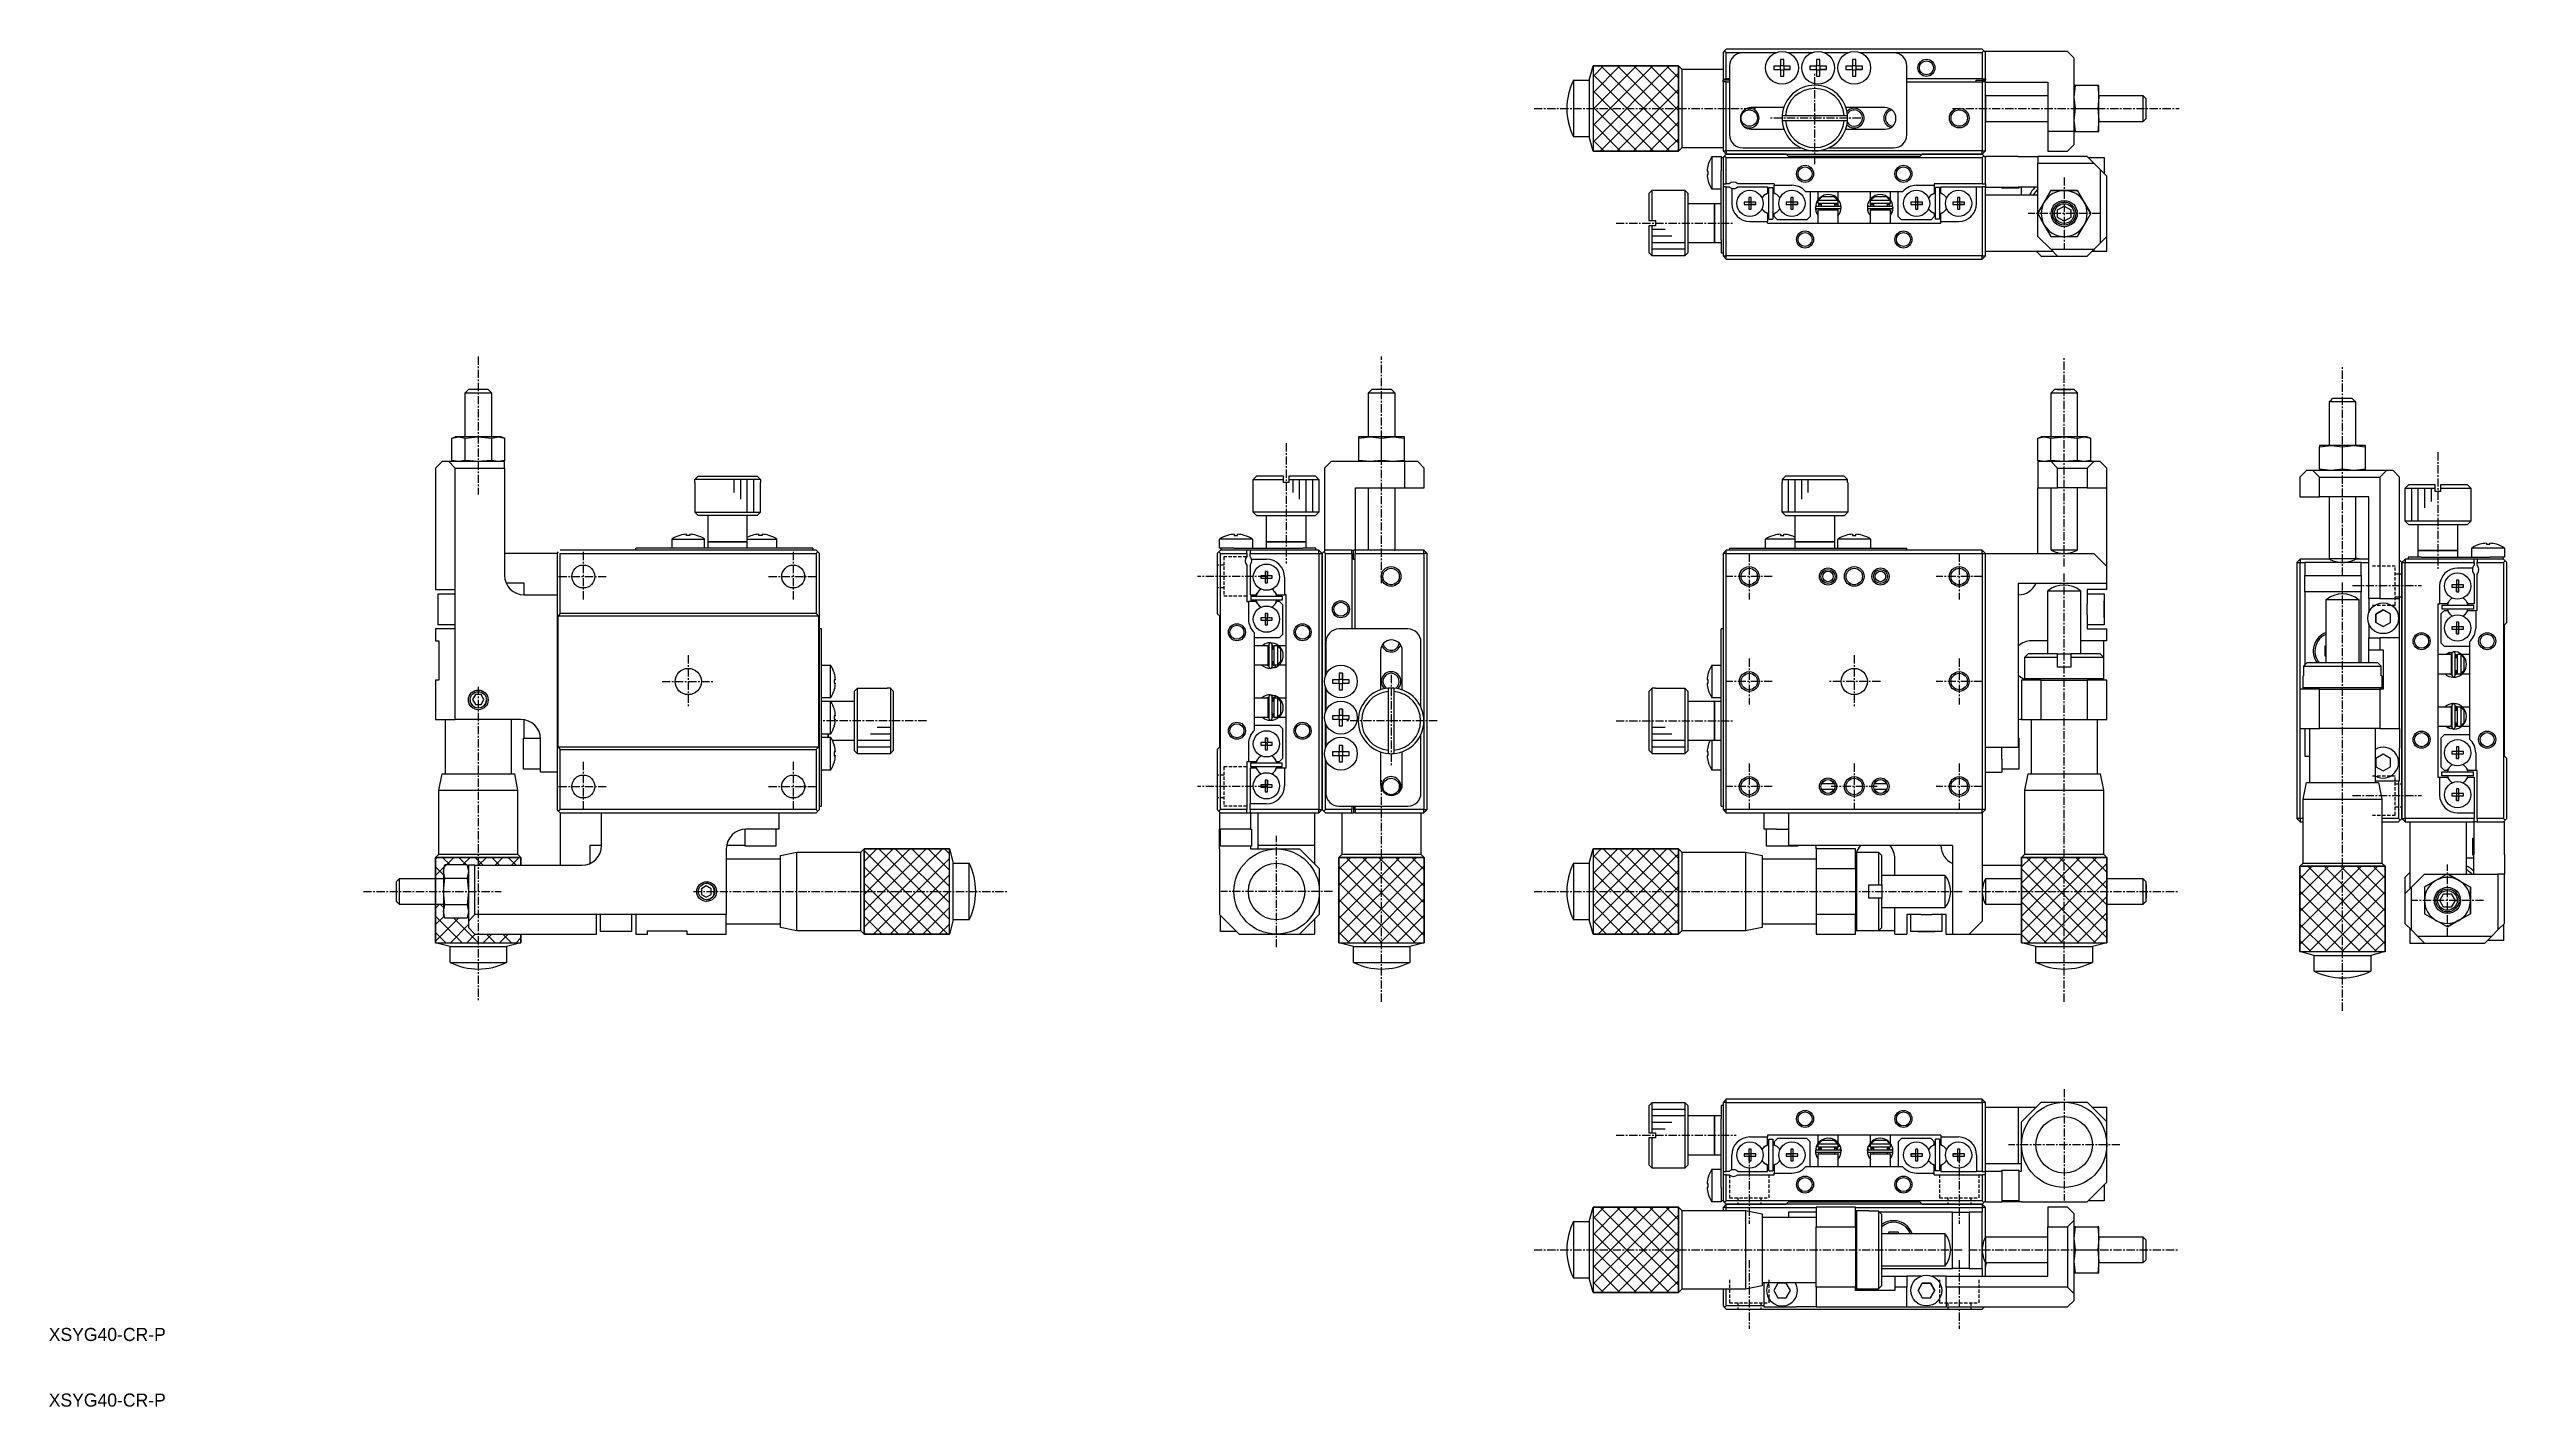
# Model space of a CAD drawing. Extents: x 10 to 385, y 10 to 217.
import ezdxf

# ---------------------------------------------------------------- set-up
doc = ezdxf.new("R2010")
doc.units = 0
doc.linetypes.add('CENTER', pattern=[2, 1.25, -0.25, 0.25, -0.25])
doc.linetypes.add('DASHED', pattern=[0.75, 0.5, -0.25])
doc.layers.get('0').update_dxf_attribs({"linetype": 'CONTINUOUS'})
doc.layers.add('CENTER', color=1, linetype='CENTER')
doc.styles.get("Standard").update_dxf_attribs({"font": 'FG教科書体NT-M'})

msp = doc.modelspace()

# ---------------------------------------------------------------- texts
at = {"color": 7, "linetype": 'CONTINUOUS'}
for p in [(10, 20), (10, 10)]:
    msp.add_text('XSYG40-CR-P', height=2, dxfattribs=at).set_placement(p)

# ---------------------------------------------------------------- linework, layer by layer
at = {"color": 7, "linetype": 'CONTINUOUS'}
for p, q in [((244.77, 212.09), (245.36, 214.29)), ((258.36, 214.29), (245.36, 214.29)), ((245.36, 214.29), (245.36, 201.29)), ((258.36, 214.29), (258.86, 213.79)), ((258.36, 201.29), (258.36, 214.29)), ((258.86, 213.79), (258.86, 201.79)), ((258.86, 213.79), (265.16, 213.79)), ((265.41, 216.59), (265.16, 216.34)), ((265.16, 216.34), (265.16, 212.34)), ((265.41, 216.59), (265.66, 216.84)), ((265.66, 216.34), (265.41, 216.59)), ((304.66, 216.84), (265.66, 216.84)), ((265.66, 216.34), (273.31, 216.34)), ((265.66, 212.34), (265.66, 216.34)), ((266.16, 214.29), (266.16, 203.79)), ((273.18, 216.29), (268.16, 216.29)), ((272.9, 214.25), (272.9, 213.73)), ((273.9, 214.25), (272.9, 214.25)), ((272.9, 213.73), (273.9, 213.73)), ((272.9, 213.73), (273.86, 213.73)), ((273.86, 214.25), (273.86, 213.73)), ((273.86, 213.73), (273.9, 213.73)), ((273.9, 215.25), (273.9, 214.25)), ((274.42, 215.25), (273.9, 215.25)), ((274.42, 214.29), (273.9, 214.29)), ((273.9, 213.73), (273.9, 212.73)), ((273.9, 213.69), (274.42, 213.69)), ((274.42, 214.25), (274.42, 215.25)), ((275.42, 214.25), (274.42, 214.25)), ((274.42, 213.73), (275.42, 213.73)), ((274.42, 212.73), (274.42, 213.73)), ((274.42, 213.73), (274.46, 213.73)), ((274.46, 213.73), (274.46, 214.25)), ((275.42, 213.73), (274.46, 213.73)), ((275.01, 216.34), (278.81, 216.34)), ((278.68, 216.29), (275.14, 216.29)), ((275.42, 213.73), (275.42, 214.25)), ((278.4, 214.25), (278.4, 213.73)), ((279.4, 214.25), (278.4, 214.25)), ((278.4, 213.73), (279.4, 213.73)), ((278.4, 213.73), (279.36, 213.73)), ((279.36, 214.25), (279.36, 213.73)), ((279.36, 213.73), (279.4, 213.73)), ((279.4, 215.25), (279.4, 214.25)), ((279.92, 215.25), (279.4, 215.25)), ((279.92, 214.29), (279.4, 214.29)), ((279.4, 213.73), (279.4, 212.73)), ((279.4, 213.69), (279.92, 213.69)), ((279.92, 214.25), (279.92, 215.25)), ((280.92, 214.25), (279.92, 214.25)), ((279.92, 213.73), (280.92, 213.73)), ((279.92, 212.73), (279.92, 213.73)), ((279.92, 213.73), (279.96, 213.73)), ((279.96, 213.73), (279.96, 214.25)), ((280.92, 213.73), (279.96, 213.73)), ((280.51, 216.34), (284.31, 216.34)), ((284.18, 216.29), (280.64, 216.29)), ((280.92, 213.73), (280.92, 214.25)), ((283.9, 214.25), (283.9, 213.73)), ((284.9, 214.25), (283.9, 214.25)), ((283.9, 213.73), (284.9, 213.73)), ((283.9, 213.73), (284.86, 213.73)), ((284.86, 214.25), (284.86, 213.73)), ((284.86, 213.73), (284.9, 213.73)), ((284.9, 215.25), (284.9, 214.25)), ((285.42, 215.25), (284.9, 215.25)), ((285.42, 214.29), (284.9, 214.29)), ((284.9, 213.73), (284.9, 212.73)), ((284.9, 213.69), (285.42, 213.69)), ((285.42, 214.25), (285.42, 215.25)), ((286.42, 214.25), (285.42, 214.25)), ((285.42, 213.73), (286.42, 213.73)), ((285.42, 212.73), (285.42, 213.73)), ((285.42, 213.73), (285.46, 213.73)), ((285.46, 213.73), (285.46, 214.25)), ((286.42, 213.73), (285.46, 213.73)), ((286.01, 216.34), (304.66, 216.34)), ((291.16, 216.29), (286.14, 216.29)), ((286.42, 213.73), (286.42, 214.25)), ((293.16, 203.79), (293.16, 214.29)), ((304.91, 216.59), (304.66, 216.84)), ((304.91, 216.59), (304.66, 216.34)), ((304.66, 216.34), (304.66, 212.34)), ((305.16, 216.34), (304.91, 216.59)), ((317.66, 216.49), (305.01, 216.49)), ((305.16, 212.34), (305.16, 216.34)), ((317.66, 216.49), (318.66, 215.49)), ((318.66, 209.79), (318.66, 215.49)), ((242.36, 212.09), (242.36, 203.49)), ((242.36, 212.09), (244.77, 212.09)), ((244.77, 212.09), (244.77, 203.49)), ((265.16, 212.34), (265.66, 212.34)), ((265.16, 212.34), (265.16, 212.09)), ((266.16, 212.09), (265.16, 212.09)), ((265.16, 211.84), (265.16, 212.09)), ((265.16, 211.84), (265.16, 201.34)), ((265.66, 211.84), (265.16, 211.84)), ((266.16, 212.34), (265.66, 212.34)), ((265.66, 211.84), (266.16, 211.84)), ((265.66, 201.34), (265.66, 211.84)), ((273.9, 212.73), (274.42, 212.73)), ((279.4, 212.73), (279.92, 212.73)), ((284.9, 212.73), (285.42, 212.73)), ((304.66, 212.34), (293.16, 212.34)), ((293.16, 211.84), (304.66, 211.84)), ((303.76, 212.09), (305.16, 212.09)), ((303.76, 211.84), (303.76, 212.09)), ((304.66, 212.34), (305.16, 212.34)), ((304.66, 211.84), (304.66, 201.34)), ((305.16, 211.84), (304.66, 211.84)), ((305.16, 212.34), (305.16, 212.09)), ((305.16, 211.84), (305.16, 212.09)), ((305.16, 201.34), (305.16, 211.84)), ((305.16, 211.79), (314.66, 211.79)), ((305.16, 209.79), (314.66, 209.79)), ((305.2, 205.79), (305.2, 209.79)), ((314.66, 211.79), (314.66, 204.29)), ((318.66, 209.54), (318.86, 211.29)), ((318.86, 211.29), (318.66, 211.29)), ((318.66, 205.79), (318.66, 209.79)), ((322.26, 211.29), (318.86, 211.29)), ((322.26, 211.29), (322.46, 209.54)), ((322.46, 211.29), (322.26, 211.29)), ((322.46, 209.54), (322.46, 211.29)), ((322.46, 209.79), (329.16, 209.79)), ((329.16, 209.79), (329.16, 207.79)), ((329.16, 209.79), (329.41, 209.54)), ((274.42, 207.94), (269.46, 207.94)), ((274.18, 206.74), (274.68, 206.74)), ((274.68, 206.74), (283.64, 206.74)), ((283.64, 206.74), (284.14, 206.74)), ((289.86, 207.94), (283.9, 207.94)), ((305.2, 207.79), (305.2, 208.33)), ((305.2, 205.79), (305.2, 207.79)), ((305.2, 205.79), (305.2, 207.79)), ((318.86, 207.79), (318.66, 209.54)), ((318.66, 206.04), (318.86, 207.79)), ((318.86, 204.29), (318.66, 206.04)), ((318.86, 207.79), (322.26, 207.79)), ((322.46, 209.54), (322.26, 207.79)), ((322.26, 207.79), (322.46, 206.04)), ((322.46, 206.04), (322.26, 204.29)), ((322.46, 206.04), (322.46, 209.54)), ((322.46, 204.29), (322.46, 206.04)), ((329.16, 207.79), (329.16, 205.79)), ((329.41, 206.04), (329.16, 205.79)), ((329.41, 209.54), (329.66, 209.29)), ((329.66, 206.29), (329.41, 206.04)), ((329.66, 207.79), (329.66, 209.29)), ((329.66, 206.29), (329.66, 207.79)), ((244.77, 203.49), (242.36, 203.49)), ((245.36, 201.29), (244.77, 203.49)), ((269.46, 204.64), (274.46, 204.64)), ((274.68, 205.94), (274.18, 205.94)), ((283.64, 205.94), (274.68, 205.94)), ((284.14, 205.94), (283.64, 205.94)), ((283.86, 204.64), (289.86, 204.64)), ((314.66, 205.79), (305.2, 205.79)), ((318.66, 204.29), (314.66, 204.29)), ((314.66, 204.29), (314.66, 201.29)), ((317.66, 201.29), (318.66, 202.29)), ((318.66, 204.29), (318.66, 205.79)), ((318.66, 204.29), (318.86, 204.29)), ((318.66, 202.29), (318.66, 204.29)), ((318.86, 204.29), (322.26, 204.29)), ((322.26, 204.29), (322.46, 204.29)), ((329.16, 205.79), (322.46, 205.79)), ((245.36, 201.29), (258.36, 201.29)), ((258.86, 201.79), (258.36, 201.29)), ((265.16, 201.79), (258.86, 201.79)), ((262.9, 199.25), (262.89, 199.25)), ((263.47, 200.49), (263.47, 195.49)), ((263.47, 200.49), (264.86, 200.49)), ((264.86, 200.49), (264.86, 200.29)), ((265.16, 200.29), (264.86, 200.29)), ((264.86, 200.29), (264.86, 198.29)), ((265.16, 201.34), (265.66, 200.84)), ((265.16, 201.34), (265.66, 201.34)), ((265.41, 200.59), (265.16, 200.34)), ((265.16, 200.34), (265.16, 196.34)), ((265.41, 200.59), (265.66, 200.84)), ((265.66, 200.34), (265.41, 200.59)), ((279.16, 201.34), (265.66, 201.34)), ((265.66, 201.34), (265.66, 200.84)), ((274.81, 200.84), (265.66, 200.84)), ((265.66, 200.84), (304.66, 200.84)), ((265.66, 200.34), (304.66, 200.34)), ((265.66, 196.34), (265.66, 200.34)), ((268.16, 201.79), (277.09, 201.79)), ((274.81, 200.84), (275.16, 200.49)), ((295.16, 200.49), (275.16, 200.49)), ((304.66, 201.34), (279.16, 201.34)), ((281.23, 201.79), (291.16, 201.79)), ((295.16, 200.49), (295.51, 200.84)), ((304.66, 200.84), (295.51, 200.84)), ((304.66, 201.34), (305.16, 201.34)), ((304.66, 200.84), (305.16, 201.34)), ((304.66, 200.84), (304.66, 201.34)), ((304.66, 200.84), (304.91, 200.59)), ((304.91, 200.59), (304.66, 200.34)), ((304.66, 200.34), (304.66, 196.34)), ((305.16, 200.34), (304.91, 200.59)), ((305.16, 200.49), (305.16, 200.34)), ((310.16, 200.49), (305.16, 200.49)), ((305.16, 196.34), (305.16, 200.34)), ((310.16, 200.49), (313.16, 200.49)), ((320.66, 200.49), (313.16, 200.49)), ((313.16, 200.49), (313.16, 199.49)), ((313.16, 191.86), (313.16, 199.49)), ((313.16, 199.49), (321.66, 199.49)), ((314.66, 201.29), (317.66, 201.29)), ((320.66, 200.49), (321.66, 199.49)), ((320.81, 200.34), (323.26, 200.34)), ((321.66, 199.49), (322.66, 198.49)), ((323.26, 200.34), (323.26, 197.89)), ((253.86, 194.84), (254.36, 195.34)), ((253.86, 194.84), (253.86, 190.74)), ((254.36, 190.74), (254.36, 195.34)), ((254.36, 195.34), (259.36, 195.34)), ((259.36, 195.34), (259.36, 190.34)), ((259.36, 195.34), (259.86, 194.84)), ((259.86, 190.34), (259.86, 194.84)), ((262.9, 198.25), (262.73, 198.25)), ((262.73, 197.73), (262.9, 197.73)), ((262.89, 196.73), (262.9, 196.73)), ((262.9, 197.73), (262.9, 198.25)), ((264.86, 195.49), (263.47, 195.49)), ((264.86, 196.91), (264.86, 198.29)), ((264.86, 187.79), (264.86, 196.91)), ((265.16, 196.34), (265.16, 195.84)), ((265.16, 196.34), (265.66, 196.34)), ((265.16, 195.84), (265.16, 185.34)), ((265.66, 195.84), (265.16, 195.84)), ((266.1, 196.34), (265.66, 196.34)), ((265.66, 195.84), (266.1, 195.84)), ((265.66, 185.34), (265.66, 195.84)), ((266.51, 195.62), (266.51, 193.34)), ((272.96, 196.34), (267.42, 196.34)), ((267.42, 195.84), (271.96, 195.84)), ((271.7, 194.74), (271.96, 194.89)), ((271.96, 195.84), (271.96, 194.89)), ((272.16, 190.94), (272.16, 195.74)), ((272.16, 195.74), (272.76, 195.74)), ((272.76, 195.74), (272.76, 190.94)), ((272.96, 196.34), (272.96, 196.09)), ((272.96, 196.09), (275.66, 196.09)), ((272.96, 194.89), (272.96, 196.09)), ((273.22, 194.74), (272.96, 194.89)), ((277.74, 195.14), (292.58, 195.14)), ((278.46, 195.14), (278.46, 191.34)), ((279.66, 193.92), (279.66, 195.14)), ((282.66, 195.14), (282.66, 194.03)), ((287.66, 194.03), (287.66, 195.14)), ((290.66, 195.14), (290.66, 193.92)), ((291.86, 191.34), (291.86, 195.14)), ((294.66, 196.09), (297.36, 196.09)), ((297.1, 194.74), (297.36, 194.89)), ((297.36, 196.34), (297.36, 196.09)), ((304.66, 196.34), (297.36, 196.34)), ((297.36, 196.09), (297.36, 194.89)), ((297.56, 190.94), (297.56, 195.74)), ((298.16, 195.74), (297.56, 195.74)), ((298.16, 195.74), (298.16, 190.94)), ((298.36, 194.89), (298.36, 195.84)), ((298.36, 195.84), (303.81, 195.84)), ((298.62, 194.74), (298.36, 194.89)), ((303.81, 195.84), (304.66, 195.84)), ((303.81, 193.34), (303.81, 195.84)), ((304.66, 196.34), (305.16, 196.34)), ((304.66, 195.84), (304.66, 185.34)), ((305.16, 195.84), (304.66, 195.84)), ((305.16, 196.34), (305.16, 195.84)), ((305.16, 194.64), (305.16, 195.84)), ((305.16, 195.79), (310.16, 195.79)), ((307.66, 195.64), (307.66, 195.79)), ((310.26, 195.64), (307.66, 195.64)), ((313.16, 195.79), (310.16, 195.79)), ((310.26, 195.79), (310.26, 195.64)), ((310.66, 194.64), (310.66, 195.79)), ((315.14, 195.29), (314.13, 193.54)), ((314.13, 193.54), (315.14, 195.29)), ((317.16, 195.29), (315.14, 195.29)), ((315.14, 195.29), (317.16, 195.29)), ((319.18, 195.29), (317.16, 195.29)), ((317.16, 195.29), (319.18, 195.29)), ((320.19, 193.54), (319.18, 195.29)), ((319.18, 195.29), (320.19, 193.54)), ((322.66, 198.49), (322.66, 187.29)), ((322.66, 198.49), (323.66, 197.49)), ((323.66, 188.29), (323.66, 197.49)), ((259.86, 193.34), (263.86, 193.34)), ((263.86, 193.34), (263.86, 190.34)), ((263.86, 187.34), (263.86, 193.34)), ((263.86, 193.34), (264.86, 193.34)), ((268.37, 193.52), (268.37, 193.16)), ((269.08, 193.52), (268.37, 193.52)), ((268.37, 193.16), (269.08, 193.16)), ((268.37, 193.16), (269.08, 193.16)), ((269.08, 194.22), (269.08, 193.52)), ((269.44, 194.22), (269.08, 194.22)), ((269.09, 193.51), (269.08, 193.52)), ((269.09, 193.17), (269.08, 193.16)), ((269.08, 193.16), (269.08, 192.45)), ((269.08, 192.45), (269.44, 192.45)), ((269.43, 193.51), (269.09, 193.51)), ((269.09, 193.51), (269.09, 193.17)), ((269.09, 193.17), (269.43, 193.17)), ((269.43, 193.51), (269.44, 193.52)), ((269.43, 193.17), (269.43, 193.51)), ((269.43, 193.17), (269.44, 193.16)), ((269.44, 193.52), (269.44, 194.22)), ((270.15, 193.52), (269.44, 193.52)), ((269.44, 193.16), (270.15, 193.16)), ((269.44, 192.45), (269.44, 193.16)), ((270.15, 193.16), (269.44, 193.16)), ((270.15, 193.16), (270.15, 193.52)), ((271.96, 191.79), (271.7, 191.94)), ((271.96, 191.79), (271.96, 190.59)), ((272.96, 191.79), (273.22, 191.94)), ((272.96, 191.34), (272.96, 191.79)), ((273.46, 190.84), (272.96, 191.34)), ((274.77, 193.52), (274.77, 193.16)), ((275.48, 193.52), (274.77, 193.52)), ((274.77, 193.16), (275.48, 193.16)), ((274.77, 193.16), (275.48, 193.16)), ((275.48, 194.22), (275.48, 193.52)), ((275.84, 194.22), (275.48, 194.22)), ((275.49, 193.51), (275.48, 193.52)), ((275.49, 193.17), (275.48, 193.16)), ((275.48, 193.16), (275.48, 192.45)), ((275.48, 192.45), (275.84, 192.45)), ((275.83, 193.51), (275.49, 193.51)), ((275.49, 193.51), (275.49, 193.17)), ((275.49, 193.17), (275.83, 193.17)), ((275.83, 193.51), (275.84, 193.52)), ((275.83, 193.17), (275.83, 193.51)), ((275.83, 193.17), (275.84, 193.16)), ((275.84, 193.52), (275.84, 194.22)), ((276.55, 193.52), (275.84, 193.52)), ((275.84, 193.16), (276.55, 193.16)), ((275.84, 192.45), (275.84, 193.16)), ((276.55, 193.16), (275.84, 193.16)), ((276.55, 193.16), (276.55, 193.52)), ((278.46, 191.34), (277.96, 190.84)), ((279.42, 191.96), (279.26, 192.71)), ((279.36, 192.3), (279.37, 192.34)), ((279.36, 192.27), (279.36, 192.3)), ((279.36, 192.23), (279.36, 192.27)), ((279.36, 192.2), (279.36, 192.23)), ((279.36, 192.16), (279.36, 192.2)), ((279.37, 192.13), (279.36, 192.16)), ((279.37, 192.37), (279.38, 192.4)), ((279.37, 192.34), (279.37, 192.37)), ((279.37, 192.1), (279.37, 192.13)), ((279.38, 192.06), (279.37, 192.1)), ((279.38, 192.4), (279.39, 192.44)), ((279.39, 192.03), (279.38, 192.06)), ((279.39, 192.44), (279.4, 192.47)), ((279.4, 192), (279.39, 192.03)), ((279.4, 192.47), (279.41, 192.5)), ((279.41, 191.97), (279.4, 192)), ((279.41, 192.5), (279.43, 192.53)), ((279.41, 191.97), (279.41, 191.97)), ((279.41, 191.97), (279.42, 191.96)), ((279.66, 191.55), (279.41, 191.97)), ((279.42, 191.96), (279.66, 192.03)), ((279.42, 191.96), (279.42, 191.96)), ((279.42, 191.96), (279.42, 191.96)), ((279.42, 191.96), (279.43, 191.96)), ((279.43, 191.96), (279.43, 191.96)), ((279.43, 191.96), (279.44, 191.96)), ((279.44, 191.96), (279.45, 191.97)), ((279.45, 191.97), (279.46, 191.97)), ((279.46, 192.93), (282.96, 192.93)), ((282.96, 192.53), (279.46, 192.53)), ((279.46, 191.97), (279.47, 191.97)), ((279.47, 191.97), (279.48, 191.97)), ((279.48, 191.97), (279.49, 191.98)), ((279.49, 191.98), (279.5, 191.98)), ((279.5, 191.98), (279.52, 191.98)), ((279.52, 191.98), (279.53, 191.99)), ((279.53, 191.99), (279.54, 191.99)), ((279.54, 191.99), (279.56, 192)), ((279.56, 192), (279.57, 192)), ((279.57, 192), (279.59, 192.01)), ((279.59, 192.01), (279.6, 192.02)), ((279.6, 192.02), (279.62, 192.02)), ((279.62, 192.02), (279.63, 192.03)), ((279.63, 192.03), (279.65, 192.04)), ((279.65, 192.04), (279.66, 192.04)), ((279.66, 193.84), (279.71, 193.84)), ((279.66, 193.34), (279.66, 193.84)), ((282.66, 193.34), (279.66, 193.34)), ((279.66, 192.34), (282.66, 192.34)), ((279.66, 190.34), (279.66, 192.34)), ((279.78, 193.34), (279.67, 192.93)), ((280.24, 194.34), (279.71, 193.84)), ((279.71, 193.84), (282.61, 193.84)), ((280.16, 193.14), (279.71, 193.14)), ((279.79, 192.36), (279.78, 192.35)), ((279.78, 192.35), (279.78, 192.34)), ((279.8, 192.39), (279.79, 192.37)), ((279.79, 192.37), (279.79, 192.36)), ((279.81, 192.4), (279.8, 192.39)), ((279.82, 192.41), (279.81, 192.4)), ((279.83, 192.42), (279.82, 192.41)), ((279.84, 192.43), (279.83, 192.42)), ((279.85, 192.44), (279.84, 192.43)), ((279.86, 192.45), (279.85, 192.44)), ((279.87, 192.46), (279.86, 192.45)), ((279.88, 192.47), (279.87, 192.46)), ((279.89, 192.48), (279.88, 192.47)), ((279.9, 192.49), (279.89, 192.48)), ((279.92, 192.5), (279.9, 192.49)), ((279.93, 192.5), (279.92, 192.5)), ((279.94, 192.51), (279.93, 192.5)), ((279.96, 192.51), (279.94, 192.51)), ((279.97, 192.52), (279.96, 192.51)), ((279.99, 192.52), (279.97, 192.52)), ((280, 192.53), (279.99, 192.52)), ((280.01, 192.53), (280, 192.53)), ((280.03, 192.53), (280.01, 192.53)), ((280.04, 192.53), (280.03, 192.53)), ((280.06, 192.53), (280.04, 192.53)), ((280.16, 192.93), (280.16, 193.34)), ((280.16, 192.34), (280.16, 192.53)), ((282.08, 194.34), (280.24, 194.34)), ((282.61, 193.84), (282.08, 194.34)), ((282.16, 193.34), (282.16, 192.93)), ((282.66, 193.14), (282.16, 193.14)), ((282.16, 192.53), (282.16, 192.34)), ((282.38, 192.53), (282.36, 192.53)), ((282.36, 192.53), (282.36, 192.53)), ((282.39, 192.53), (282.38, 192.53)), ((282.41, 192.53), (282.39, 192.53)), ((282.42, 192.52), (282.41, 192.53)), ((282.43, 192.52), (282.42, 192.52)), ((282.45, 192.52), (282.43, 192.52)), ((282.46, 192.51), (282.45, 192.52)), ((282.48, 192.51), (282.46, 192.51)), ((282.49, 192.5), (282.48, 192.51)), ((282.5, 192.49), (282.49, 192.5)), ((282.52, 192.49), (282.5, 192.49)), ((282.53, 192.48), (282.52, 192.49)), ((282.54, 192.47), (282.53, 192.48)), ((282.55, 192.46), (282.54, 192.47)), ((282.56, 192.45), (282.55, 192.46)), ((282.57, 192.44), (282.56, 192.45)), ((282.58, 192.43), (282.57, 192.44)), ((282.59, 192.42), (282.58, 192.43)), ((282.6, 192.41), (282.59, 192.42)), ((282.61, 192.39), (282.6, 192.41)), ((282.61, 193.84), (282.66, 193.84)), ((282.62, 192.38), (282.61, 192.39)), ((282.62, 192.37), (282.62, 192.38)), ((282.63, 192.35), (282.62, 192.37)), ((282.75, 192.93), (282.63, 193.34)), ((282.64, 192.34), (282.63, 192.35)), ((282.64, 192.34), (282.64, 192.34)), ((282.66, 193.84), (282.66, 193.34)), ((282.66, 193.27), (282.66, 193.27)), ((282.66, 193.27), (282.66, 193.14)), ((282.66, 192.34), (282.66, 190.34)), ((282.66, 192.19), (282.7, 192.3)), ((282.7, 192.3), (282.75, 192.53)), ((283.02, 192.02), (283, 191.97)), ((283, 191.97), (283, 191.97)), ((283, 191.97), (283, 191.97)), ((283, 191.97), (283, 191.97)), ((283, 191.97), (283, 191.97)), ((283.02, 192.03), (283.02, 192.03)), ((283.02, 192.03), (283.02, 192.02)), ((283.02, 192.02), (283.02, 192.02)), ((283.02, 192.02), (283.02, 192.02)), ((283.02, 192.02), (283.02, 192.02)), ((287.3, 192.02), (287.3, 192.03)), ((287.3, 192.03), (287.3, 192.03)), ((287.3, 192.03), (287.3, 192.03)), ((287.3, 192.03), (287.3, 192.03)), ((287.3, 192.01), (287.3, 192.02)), ((287.3, 192.02), (287.3, 192.02)), ((287.3, 192.02), (287.3, 192.02)), ((287.3, 192.02), (287.3, 192.02)), ((287.3, 192.02), (287.3, 192.02)), ((287.3, 192.02), (287.3, 192.02)), ((287.32, 191.97), (287.3, 192.01)), ((287.32, 191.97), (287.32, 191.97)), ((287.32, 191.97), (287.32, 191.97)), ((287.32, 191.97), (287.32, 191.97)), ((287.36, 192.93), (290.86, 192.93)), ((290.86, 192.53), (287.36, 192.53)), ((287.69, 193.34), (287.58, 192.93)), ((287.58, 192.53), (287.62, 192.3)), ((287.62, 192.3), (287.66, 192.19)), ((287.66, 194.03), (287.66, 194.03)), ((287.66, 193.84), (287.71, 193.84)), ((287.66, 193.34), (287.66, 193.84)), ((290.66, 193.34), (287.66, 193.34)), ((287.66, 193.14), (287.66, 193.27)), ((288.16, 193.14), (287.66, 193.14)), ((287.66, 192.34), (290.66, 192.34)), ((287.66, 190.34), (287.66, 192.34)), ((287.69, 192.35), (287.68, 192.34)), ((287.7, 192.37), (287.69, 192.36)), ((287.69, 192.36), (287.69, 192.35)), ((287.71, 192.39), (287.7, 192.37)), ((288.24, 194.34), (287.71, 193.84)), ((287.71, 193.84), (290.61, 193.84)), ((287.72, 192.41), (287.71, 192.4)), ((287.71, 192.4), (287.71, 192.39)), ((287.73, 192.42), (287.72, 192.41)), ((287.74, 192.43), (287.73, 192.42)), ((287.75, 192.44), (287.74, 192.43)), ((287.76, 192.45), (287.75, 192.44)), ((287.77, 192.46), (287.76, 192.45)), ((287.79, 192.47), (287.77, 192.46)), ((287.8, 192.48), (287.79, 192.47)), ((287.81, 192.49), (287.8, 192.48)), ((287.82, 192.5), (287.81, 192.49)), ((287.84, 192.5), (287.82, 192.5)), ((287.85, 192.51), (287.84, 192.5)), ((287.86, 192.51), (287.85, 192.51)), ((287.88, 192.52), (287.86, 192.51)), ((287.89, 192.52), (287.88, 192.52)), ((287.91, 192.53), (287.89, 192.52)), ((287.92, 192.53), (287.91, 192.53)), ((287.94, 192.53), (287.92, 192.53)), ((287.95, 192.53), (287.94, 192.53)), ((287.96, 192.53), (287.95, 192.53)), ((288.16, 192.93), (288.16, 193.34)), ((288.16, 192.34), (288.16, 192.53)), ((290.08, 194.34), (288.24, 194.34)), ((290.61, 193.84), (290.08, 194.34)), ((290.16, 193.34), (290.16, 192.93)), ((290.61, 193.14), (290.16, 193.14)), ((290.16, 192.53), (290.16, 192.34)), ((290.27, 192.53), (290.26, 192.53)), ((290.28, 192.53), (290.27, 192.53)), ((290.3, 192.53), (290.28, 192.53)), ((290.31, 192.53), (290.3, 192.53)), ((290.33, 192.52), (290.31, 192.53)), ((290.34, 192.52), (290.33, 192.52)), ((290.35, 192.52), (290.34, 192.52)), ((290.37, 192.51), (290.35, 192.52)), ((290.38, 192.51), (290.37, 192.51)), ((290.4, 192.5), (290.38, 192.51)), ((290.41, 192.49), (290.4, 192.5)), ((290.42, 192.49), (290.41, 192.49)), ((290.43, 192.48), (290.42, 192.49)), ((290.45, 192.47), (290.43, 192.48)), ((290.46, 192.46), (290.45, 192.47)), ((290.47, 192.45), (290.46, 192.46)), ((290.48, 192.44), (290.47, 192.45)), ((290.49, 192.43), (290.48, 192.44)), ((290.5, 192.42), (290.49, 192.43)), ((290.51, 192.41), (290.5, 192.42)), ((290.52, 192.39), (290.51, 192.41)), ((290.52, 192.38), (290.52, 192.39)), ((290.53, 192.37), (290.52, 192.38)), ((290.54, 192.35), (290.53, 192.37)), ((290.65, 192.93), (290.54, 193.34)), ((290.54, 192.34), (290.54, 192.35)), ((290.54, 192.34), (290.54, 192.34)), ((290.61, 193.84), (290.66, 193.84)), ((290.66, 193.92), (290.66, 193.92)), ((290.66, 193.84), (290.66, 193.34)), ((290.66, 192.34), (290.66, 190.34)), ((290.67, 192.04), (290.66, 192.04)), ((290.9, 191.96), (290.66, 192.03)), ((290.91, 191.97), (290.66, 191.55)), ((290.69, 192.03), (290.67, 192.04)), ((290.7, 192.02), (290.69, 192.03)), ((290.72, 192.02), (290.7, 192.02)), ((290.73, 192.01), (290.72, 192.02)), ((290.75, 192), (290.73, 192.01)), ((290.76, 192), (290.75, 192)), ((290.78, 191.99), (290.76, 192)), ((290.79, 191.99), (290.78, 191.99)), ((290.8, 191.98), (290.79, 191.99)), ((290.82, 191.98), (290.8, 191.98)), ((290.83, 191.98), (290.82, 191.98)), ((290.84, 191.97), (290.83, 191.98)), ((290.85, 191.97), (290.84, 191.97)), ((290.86, 191.97), (290.85, 191.97)), ((290.87, 191.97), (290.86, 191.97)), ((290.88, 191.96), (290.87, 191.97)), ((290.89, 191.96), (290.88, 191.96)), ((290.9, 191.96), (290.89, 191.96)), ((290.89, 191.96), (290.89, 191.96)), ((290.9, 192.53), (290.9, 192.52)), ((290.9, 192.52), (290.91, 192.49)), ((290.91, 191.96), (290.9, 191.96)), ((290.9, 191.96), (290.9, 191.96)), ((290.91, 192.49), (290.93, 192.46)), ((290.92, 191.98), (290.91, 191.97)), ((290.91, 191.97), (290.91, 191.97)), ((290.91, 191.97), (290.91, 191.96)), ((290.93, 192.02), (290.92, 191.98)), ((291.06, 192.71), (290.93, 192.02)), ((290.93, 192.46), (290.94, 192.42)), ((290.94, 192.05), (290.93, 192.02)), ((290.94, 192.42), (290.95, 192.39)), ((290.95, 192.08), (290.94, 192.05)), ((290.95, 192.39), (290.95, 192.36)), ((290.95, 192.36), (290.96, 192.32)), ((290.96, 192.15), (290.95, 192.12)), ((290.95, 192.12), (290.95, 192.08)), ((290.96, 192.32), (290.96, 192.29)), ((290.96, 192.29), (290.96, 192.25)), ((290.96, 192.25), (290.96, 192.22)), ((290.96, 192.22), (290.96, 192.19)), ((290.96, 192.19), (290.96, 192.15)), ((292.36, 190.84), (291.86, 191.34)), ((293.77, 193.52), (293.77, 193.16)), ((294.48, 193.52), (293.77, 193.52)), ((293.77, 193.16), (294.48, 193.16)), ((293.77, 193.16), (294.48, 193.16)), ((294.48, 194.22), (294.48, 193.52)), ((294.84, 194.22), (294.48, 194.22)), ((294.49, 193.51), (294.48, 193.52)), ((294.49, 193.17), (294.48, 193.16)), ((294.48, 193.16), (294.48, 192.45)), ((294.48, 192.45), (294.84, 192.45)), ((294.83, 193.51), (294.49, 193.51)), ((294.49, 193.51), (294.49, 193.17)), ((294.49, 193.17), (294.83, 193.17)), ((294.83, 193.51), (294.84, 193.52)), ((294.83, 193.17), (294.83, 193.51)), ((294.83, 193.17), (294.84, 193.16)), ((294.84, 193.52), (294.84, 194.22)), ((295.55, 193.52), (294.84, 193.52)), ((294.84, 193.16), (295.55, 193.16)), ((294.84, 192.45), (294.84, 193.16)), ((295.55, 193.16), (294.84, 193.16)), ((295.55, 193.16), (295.55, 193.52)), ((297.36, 191.34), (296.86, 190.84)), ((297.36, 191.79), (297.1, 191.94)), ((297.36, 191.79), (297.36, 191.34)), ((298.36, 191.79), (298.62, 191.94)), ((298.36, 190.59), (298.36, 191.79)), ((300.17, 193.52), (300.17, 193.16)), ((300.88, 193.52), (300.17, 193.52)), ((300.17, 193.16), (300.88, 193.16)), ((300.17, 193.16), (300.88, 193.16)), ((300.88, 194.22), (300.88, 193.52)), ((301.24, 194.22), (300.88, 194.22)), ((300.89, 193.51), (300.88, 193.52)), ((300.89, 193.17), (300.88, 193.16)), ((300.88, 193.16), (300.88, 192.45)), ((300.88, 192.45), (301.24, 192.45)), ((301.23, 193.51), (300.89, 193.51)), ((300.89, 193.51), (300.89, 193.17)), ((300.89, 193.17), (301.23, 193.17)), ((301.23, 193.51), (301.24, 193.52)), ((301.23, 193.17), (301.23, 193.51)), ((301.23, 193.17), (301.24, 193.16)), ((301.24, 193.52), (301.24, 194.22)), ((301.95, 193.52), (301.24, 193.52)), ((301.24, 193.16), (301.95, 193.16)), ((301.24, 192.45), (301.24, 193.16)), ((301.95, 193.16), (301.24, 193.16)), ((301.95, 193.16), (301.95, 193.52)), ((305.16, 186.04), (305.16, 194.64)), ((305.16, 194.64), (313.16, 194.64)), ((305.16, 186.04), (305.16, 194.64)), ((314.13, 193.54), (313.12, 191.79)), ((313.12, 191.79), (313.16, 191.86)), ((313.12, 191.79), (314.13, 190.04)), ((313.16, 191.86), (314.13, 193.54)), ((313.16, 188.29), (313.16, 191.72)), ((316.16, 192.36), (317.16, 192.94)), ((316.16, 191.21), (316.16, 192.36)), ((317.16, 190.63), (316.16, 191.21)), ((317.16, 190.63), (316.16, 191.21)), ((317.16, 192.94), (318.16, 192.36)), ((318.16, 191.21), (317.16, 190.63)), ((318.16, 191.21), (317.16, 190.63)), ((318.16, 192.36), (318.16, 191.21)), ((321.2, 191.79), (320.19, 193.54)), ((320.19, 193.54), (321.2, 191.79)), ((320.19, 190.04), (321.2, 191.79)), ((253.86, 190.74), (254.36, 190.74)), ((253.86, 189.94), (253.86, 185.84)), ((254.36, 189.94), (253.86, 189.94)), ((254.36, 190.74), (254.86, 190.74)), ((254.36, 185.34), (254.36, 189.94)), ((254.86, 189.94), (254.36, 189.94)), ((254.86, 190.74), (254.86, 189.94)), ((259.36, 190.34), (259.36, 185.34)), ((259.86, 185.84), (259.86, 190.34)), ((263.86, 187.34), (259.86, 187.34)), ((263.86, 190.34), (263.86, 187.34)), ((264.86, 187.34), (263.86, 187.34)), ((264.86, 187.79), (264.86, 185.79)), ((269.26, 190.59), (271.96, 190.59)), ((271.96, 190.34), (271.96, 190.59)), ((271.96, 190.34), (298.36, 190.34)), ((272.16, 190.94), (272.76, 190.94)), ((277.96, 190.84), (273.46, 190.84)), ((296.86, 190.84), (292.36, 190.84)), ((298.16, 190.94), (297.56, 190.94)), ((298.36, 190.59), (301.06, 190.59)), ((298.36, 190.34), (298.36, 190.59)), ((315.16, 186.29), (313.16, 188.29)), ((314.13, 190.04), (315.14, 188.29)), ((315.14, 188.29), (317.16, 188.29)), ((317.16, 188.29), (319.18, 188.29)), ((319.18, 188.29), (320.19, 190.04)), ((322.66, 187.29), (321.66, 186.29)), ((323.66, 188.29), (322.66, 187.29)), ((323.66, 186.04), (323.66, 188.29)), ((254.36, 185.34), (253.86, 185.84)), ((259.36, 185.34), (254.36, 185.34)), ((259.86, 185.84), (259.36, 185.34)), ((264.86, 185.79), (265.16, 185.79)), ((265.16, 185.34), (265.66, 185.34)), ((265.66, 184.84), (265.16, 185.34)), ((304.66, 185.34), (265.66, 185.34)), ((265.66, 184.84), (265.66, 185.34)), ((265.66, 184.84), (304.66, 184.84)), ((304.66, 184.84), (304.66, 185.34)), ((304.66, 184.84), (305.16, 185.34)), ((304.66, 185.34), (305.16, 185.34)), ((305.16, 186.04), (315.41, 186.04)), ((305.16, 185.34), (305.16, 186.04)), ((313.66, 185.29), (312.91, 186.04)), ((313.66, 185.29), (316.16, 185.29)), ((321.66, 186.29), (315.16, 186.29)), ((316.16, 185.29), (315.16, 186.29)), ((316.16, 185.29), (320.66, 185.29)), ((321.66, 186.29), (320.66, 185.29)), ((321.41, 186.04), (321.66, 186.04)), ((321.66, 186.29), (321.66, 186.04)), ((321.66, 186.04), (323.66, 186.04)), ((73.71, 164.74), (73.96, 164.99)), ((76.96, 164.99), (73.96, 164.99)), ((76.96, 164.99), (77.21, 164.74)), ((211.38, 164.74), (211.63, 164.99)), ((213.13, 164.99), (211.63, 164.99)), ((214.63, 164.99), (213.13, 164.99)), ((214.63, 164.99), (214.88, 164.74)), ((315.41, 164.74), (315.66, 164.99)), ((318.66, 164.99), (315.66, 164.99)), ((318.66, 164.99), (315.66, 164.99)), ((317.16, 164.99), (316.16, 164.99)), ((316.16, 164.99), (317.16, 164.99)), ((317.16, 164.99), (318.16, 164.99)), ((318.16, 164.99), (317.16, 164.99)), ((318.66, 164.99), (318.91, 164.74)), ((73.46, 164.49), (73.71, 164.74)), ((73.46, 164.49), (77.46, 164.49)), ((73.46, 157.79), (73.46, 164.49)), ((77.21, 164.74), (77.46, 164.49)), ((77.46, 164.49), (77.46, 157.79)), ((211.13, 164.49), (211.38, 164.74)), ((211.13, 164.49), (213.13, 164.49)), ((211.13, 157.79), (211.13, 164.49)), ((213.13, 164.49), (215.13, 164.49)), ((214.88, 164.74), (215.13, 164.49)), ((215.13, 164.49), (215.13, 157.79)), ((315.16, 164.49), (315.41, 164.74)), ((315.16, 164.49), (319.16, 164.49)), ((315.16, 157.79), (315.16, 164.49)), ((318.91, 164.74), (319.16, 164.49)), ((319.16, 164.49), (319.16, 157.79)), ((357.57, 163.13), (357.82, 163.38)), ((357.57, 163.13), (361.57, 163.13)), ((357.57, 156.43), (357.57, 163.13)), ((357.82, 163.38), (358.07, 163.63)), ((361.07, 163.63), (358.07, 163.63)), ((361.07, 163.63), (361.32, 163.38)), ((361.32, 163.38), (361.57, 163.13)), ((361.57, 163.13), (361.57, 156.43)), ((71.42, 157.59), (72.43, 157.79)), ((71.42, 157.59), (71.96, 157.79)), ((71.42, 154.18), (71.42, 157.59)), ((72.43, 157.79), (71.96, 157.79)), ((72.43, 157.79), (73.44, 157.59)), ((75.46, 157.79), (72.43, 157.79)), ((73.44, 157.59), (75.46, 157.79)), ((73.44, 154.18), (73.44, 157.59)), ((75.46, 157.79), (77.48, 157.59)), ((78.49, 157.79), (75.46, 157.79)), ((77.48, 157.59), (78.49, 157.79)), ((77.48, 157.59), (77.48, 154.18)), ((78.49, 157.79), (79.5, 157.59)), ((78.96, 157.79), (78.49, 157.79)), ((78.96, 157.79), (79.5, 157.59)), ((79.5, 154.18), (79.5, 157.59)), ((209.63, 157.59), (211.38, 157.79)), ((209.63, 157.79), (209.63, 157.59)), ((211.38, 157.79), (209.63, 157.79)), ((209.63, 157.59), (209.63, 154.18)), ((211.38, 157.79), (213.13, 157.59)), ((214.88, 157.79), (211.38, 157.79)), ((213.13, 157.59), (214.88, 157.79)), ((213.13, 154.18), (213.13, 157.59)), ((214.88, 157.79), (216.63, 157.59)), ((216.63, 157.79), (214.88, 157.79)), ((216.63, 157.59), (216.63, 157.79)), ((216.63, 154.18), (216.63, 157.59)), ((313.12, 157.59), (314.13, 157.79)), ((313.12, 157.59), (313.66, 157.79)), ((313.12, 154.18), (313.12, 157.59)), ((314.13, 157.79), (313.66, 157.79)), ((317.16, 157.79), (314.13, 157.79)), ((314.13, 157.79), (315.14, 157.59)), ((315.14, 157.59), (317.16, 157.79)), ((315.14, 154.18), (315.14, 157.59)), ((320.19, 157.79), (317.16, 157.79)), ((317.16, 157.79), (319.18, 157.59)), ((319.18, 157.59), (320.19, 157.79)), ((319.18, 154.18), (319.18, 157.59)), ((320.19, 157.79), (321.2, 157.59)), ((320.66, 157.79), (320.19, 157.79)), ((320.66, 157.79), (321.2, 157.59)), ((321.2, 154.18), (321.2, 157.59)), ((69.96, 153.99), (68.96, 152.99)), ((70.96, 153.99), (69.96, 153.99)), ((71.96, 152.99), (70.96, 153.99)), ((73.46, 153.99), (70.96, 153.99)), ((72.43, 153.99), (71.42, 154.18)), ((71.96, 153.99), (71.42, 154.18)), ((73.44, 154.18), (72.43, 153.99)), ((75.46, 153.99), (73.44, 154.18)), ((77.46, 153.99), (73.46, 153.99)), ((77.48, 154.18), (75.46, 153.99)), ((79.46, 153.99), (77.46, 153.99)), ((78.49, 153.99), (77.48, 154.18)), ((79.5, 154.18), (78.49, 153.99)), ((79.5, 154.18), (78.96, 153.99)), ((79.46, 152.99), (79.46, 153.99)), ((204.43, 152.99), (205.43, 153.99)), ((211.13, 153.99), (205.43, 153.99)), ((211.38, 153.99), (209.63, 154.18)), ((209.63, 154.18), (209.63, 153.99)), ((215.13, 153.99), (211.13, 153.99)), ((213.13, 154.18), (211.38, 153.99)), ((214.88, 153.99), (213.13, 154.18)), ((216.63, 154.18), (214.88, 153.99)), ((216.63, 153.99), (215.13, 153.99)), ((216.63, 153.99), (216.63, 154.18)), ((216.63, 153.99), (216.63, 149.99)), ((218.63, 153.99), (216.63, 153.99)), ((219.63, 152.99), (218.63, 153.99)), ((314.13, 153.99), (313.12, 154.18)), ((313.66, 153.99), (313.12, 154.18)), ((315.16, 153.99), (313.16, 153.99)), ((313.16, 153.99), (313.16, 149.99)), ((315.14, 154.18), (314.13, 153.99)), ((317.16, 153.99), (315.14, 154.18)), ((316.16, 152.99), (315.16, 153.99)), ((319.16, 153.99), (315.16, 153.99)), ((319.18, 154.18), (317.16, 153.99)), ((321.66, 153.99), (319.16, 153.99)), ((320.19, 153.99), (319.18, 154.18)), ((321.2, 154.18), (320.19, 153.99)), ((321.2, 154.18), (320.66, 153.99)), ((321.66, 153.99), (320.66, 152.99)), ((322.66, 153.99), (321.66, 153.99)), ((323.66, 152.99), (322.66, 153.99)), ((356.07, 156.24), (357.82, 156.43)), ((356.07, 156.43), (356.07, 156.24)), ((357.82, 156.43), (356.07, 156.43)), ((356.07, 152.83), (356.07, 156.24)), ((357.82, 156.43), (359.57, 156.24)), ((361.32, 156.43), (357.82, 156.43)), ((359.57, 156.24), (361.32, 156.43)), ((359.57, 152.83), (359.57, 156.24)), ((361.32, 156.43), (363.07, 156.24)), ((363.07, 156.43), (361.32, 156.43)), ((363.07, 156.24), (363.07, 156.43)), ((363.07, 152.83), (363.07, 156.24)), ((68.96, 152.99), (68.96, 134.49)), ((71.96, 152.99), (79.46, 152.99)), ((71.96, 134.49), (71.96, 152.99)), ((79.46, 152.99), (79.46, 136.69)), ((108.46, 150.79), (108.48, 150.79)), ((108.46, 150.79), (108.46, 146.29)), ((108.48, 151.29), (108.98, 151.79)), ((118.45, 151.29), (108.48, 151.29)), ((108.48, 150.79), (108.48, 151.29)), ((108.98, 151.79), (117.94, 151.79)), ((117.94, 151.79), (118.45, 151.29)), ((118.45, 151.29), (118.45, 150.79)), ((118.45, 150.79), (118.46, 150.79)), ((118.46, 146.29), (118.46, 150.79)), ((193.58, 151.29), (194.08, 151.79)), ((193.58, 151.29), (198.18, 151.29)), ((193.58, 146.29), (193.58, 151.29)), ((198.18, 151.79), (194.08, 151.79)), ((198.18, 151.29), (198.18, 151.79)), ((198.18, 150.79), (198.18, 151.29)), ((198.98, 150.79), (198.18, 150.79)), ((203.08, 151.79), (198.98, 151.79)), ((198.98, 151.79), (198.98, 151.29)), ((198.98, 151.29), (203.58, 151.29)), ((198.98, 151.29), (198.98, 150.79)), ((203.08, 151.79), (203.58, 151.29)), ((203.58, 151.29), (203.58, 146.29)), ((204.43, 152.99), (204.43, 140.34)), ((209.13, 149.99), (216.63, 149.99)), ((209.13, 140.49), (209.13, 149.99)), ((211.13, 140.49), (211.13, 149.99)), ((215.13, 149.99), (215.13, 140.52)), ((216.63, 149.99), (219.63, 149.99)), ((219.63, 149.99), (219.63, 152.99)), ((274.18, 150.79), (274.16, 150.79)), ((274.16, 146.29), (274.16, 150.79)), ((274.68, 151.79), (274.18, 151.29)), ((274.18, 151.29), (284.14, 151.29)), ((274.18, 151.29), (274.18, 150.79)), ((283.64, 151.79), (274.68, 151.79)), ((284.14, 151.29), (283.64, 151.79)), ((284.14, 150.79), (284.14, 151.29)), ((284.16, 150.79), (284.14, 150.79)), ((284.16, 150.79), (284.16, 146.29)), ((313.16, 149.99), (316.16, 149.99)), ((313.16, 139.99), (313.16, 149.99)), ((315.16, 140.52), (315.16, 149.99)), ((316.16, 149.99), (316.16, 152.99)), ((316.16, 152.99), (320.66, 152.99)), ((320.66, 149.99), (316.16, 149.99)), ((319.16, 149.99), (319.16, 140.52)), ((320.66, 152.99), (320.66, 149.99)), ((320.66, 149.99), (323.66, 149.99)), ((323.66, 149.99), (323.66, 152.99)), ((323.66, 137.99), (323.66, 149.99)), ((354.07, 152.63), (353.07, 151.63)), ((353.07, 151.63), (353.07, 148.63)), ((355.07, 152.63), (354.07, 152.63)), ((356.07, 151.63), (355.07, 152.63)), ((356.07, 152.63), (355.07, 152.63)), ((357.82, 152.63), (356.07, 152.83)), ((356.07, 152.83), (356.07, 152.63)), ((357.57, 152.63), (356.07, 152.63)), ((356.07, 148.63), (356.07, 151.63)), ((356.07, 151.63), (365.27, 151.63)), ((361.57, 152.63), (357.57, 152.63)), ((359.57, 152.83), (357.82, 152.63)), ((361.32, 152.63), (359.57, 152.83)), ((363.07, 152.83), (361.32, 152.63)), ((366.27, 152.63), (361.57, 152.63)), ((363.07, 152.63), (363.07, 152.83)), ((366.27, 152.63), (365.27, 151.63)), ((365.27, 151.63), (365.27, 133.13)), ((367.27, 152.63), (366.27, 152.63)), ((368.27, 151.63), (367.27, 152.63)), ((368.27, 133.13), (368.27, 151.63)), ((369.12, 149.93), (369.62, 150.43)), ((369.12, 149.93), (373.72, 149.93)), ((369.12, 144.93), (369.12, 149.93)), ((373.72, 150.43), (369.62, 150.43)), ((373.72, 149.93), (373.72, 150.43)), ((373.72, 149.43), (373.72, 149.93)), ((378.62, 150.43), (374.52, 150.43)), ((374.52, 150.43), (374.52, 149.93)), ((374.52, 149.93), (379.12, 149.93)), ((374.52, 149.93), (374.52, 149.43)), ((378.62, 150.43), (379.12, 149.93)), ((379.12, 149.93), (379.12, 144.93)), ((108.46, 146.29), (118.46, 146.29)), ((108.46, 146.29), (108.96, 145.79)), ((117.96, 145.79), (118.46, 146.29)), ((203.58, 146.29), (193.58, 146.29)), ((194.08, 145.79), (193.58, 146.29)), ((203.58, 146.29), (203.08, 145.79)), ((284.16, 146.29), (274.16, 146.29)), ((274.66, 145.79), (274.16, 146.29)), ((284.16, 146.29), (283.66, 145.79)), ((353.07, 148.63), (356.07, 148.63)), ((363.57, 148.63), (356.07, 148.63)), ((357.57, 139.17), (357.57, 148.63)), ((361.57, 148.63), (361.57, 139.17)), ((363.57, 133.13), (363.57, 148.63)), ((374.52, 149.43), (373.72, 149.43)), ((106.2, 142.75), (106.2, 142.76)), ((106.2, 142.75), (106.2, 142.76)), ((107.2, 142.75), (107.2, 142.92)), ((107.72, 142.75), (107.2, 142.75)), ((107.72, 142.92), (107.72, 142.75)), ((108.72, 142.76), (108.72, 142.75)), ((108.72, 142.76), (108.72, 142.75)), ((117.96, 145.79), (108.96, 145.79)), ((110.46, 145.79), (110.46, 141.79)), ((116.46, 141.79), (116.46, 145.79)), ((117.2, 142.75), (117.2, 142.76)), ((117.2, 142.75), (117.2, 142.76)), ((118.2, 142.75), (118.2, 142.92)), ((118.72, 142.75), (118.2, 142.75)), ((118.72, 142.92), (118.72, 142.75)), ((119.72, 142.76), (119.72, 142.75)), ((119.72, 142.76), (119.72, 142.75)), ((189.67, 142.76), (189.67, 142.75)), ((190.67, 142.92), (190.67, 142.75)), ((190.67, 142.75), (191.19, 142.75)), ((191.19, 142.75), (191.19, 142.92)), ((192.19, 142.75), (192.19, 142.76)), ((194.08, 145.79), (203.08, 145.79)), ((195.58, 141.79), (195.58, 145.79)), ((201.58, 145.79), (201.58, 141.79)), ((272.9, 142.76), (272.9, 142.75)), ((272.9, 142.76), (272.9, 142.75)), ((273.9, 142.92), (273.9, 142.75)), ((273.9, 142.75), (274.42, 142.75)), ((274.42, 142.75), (274.42, 142.92)), ((274.66, 145.79), (283.66, 145.79)), ((275.42, 142.75), (275.42, 142.76)), ((275.42, 142.75), (275.42, 142.76)), ((276.16, 141.79), (276.16, 145.79)), ((282.16, 145.79), (282.16, 141.79)), ((283.9, 142.76), (283.9, 142.75)), ((283.9, 142.76), (283.9, 142.75)), ((284.9, 142.92), (284.9, 142.75)), ((284.9, 142.75), (285.42, 142.75)), ((285.42, 142.75), (285.42, 142.92)), ((286.42, 142.75), (286.42, 142.76)), ((286.42, 142.75), (286.42, 142.76)), ((374.12, 144.93), (369.12, 144.93)), ((369.62, 144.43), (369.12, 144.93)), ((369.62, 144.43), (374.12, 144.43)), ((371.12, 140.43), (371.12, 144.43)), ((379.12, 144.93), (374.12, 144.93)), ((374.12, 144.43), (378.62, 144.43)), ((377.12, 144.43), (377.12, 140.43)), ((379.12, 144.93), (378.62, 144.43)), ((87.46, 139.99), (79.46, 139.99)), ((87.46, 139.99), (87.71, 140.24)), ((87.46, 139.99), (87.46, 133.69)), ((126.96, 140.49), (87.96, 140.49)), ((87.96, 130.84), (87.96, 139.99)), ((87.96, 139.99), (126.96, 139.99)), ((126.46, 140.79), (99.46, 140.79)), ((99.46, 140.49), (99.46, 140.79)), ((104.96, 142.18), (109.96, 142.18)), ((104.96, 142.18), (104.96, 140.79)), ((109.96, 140.79), (109.96, 142.18)), ((110.46, 141.79), (116.46, 141.79)), ((116.46, 141.79), (110.46, 141.79)), ((110.46, 141.79), (110.46, 140.79)), ((116.46, 142.18), (120.96, 142.18)), ((116.46, 140.79), (116.46, 141.79)), ((120.96, 140.79), (120.96, 142.18)), ((126.46, 140.79), (126.46, 140.49)), ((126.96, 140.49), (127.21, 140.24)), ((127.21, 140.24), (126.96, 140.49)), ((126.96, 139.99), (127.21, 140.24)), ((126.96, 139.99), (127.21, 140.24)), ((126.96, 139.99), (126.96, 130.84)), ((127.21, 140.24), (127.46, 139.99)), ((127.46, 100.99), (127.46, 139.99)), ((188.33, 140.24), (188.08, 139.99)), ((188.08, 139.99), (188.08, 130.84)), ((188.58, 140.49), (188.33, 140.24)), ((188.33, 140.24), (188.58, 139.99)), ((193.43, 142.18), (188.43, 142.18)), ((188.43, 140.79), (188.43, 142.18)), ((188.63, 140.79), (188.43, 140.79)), ((192.58, 140.49), (188.58, 140.49)), ((188.58, 139.99), (192.58, 139.99)), ((188.58, 100.99), (188.58, 139.99)), ((188.63, 140.79), (188.63, 140.49)), ((190.63, 140.79), (188.63, 140.79)), ((190.63, 140.79), (192.01, 140.79)), ((192.01, 140.79), (201.13, 140.79)), ((193.08, 140.49), (192.58, 140.49)), ((192.58, 139.99), (192.58, 140.49)), ((192.58, 139.99), (192.58, 139.55)), ((203.58, 140.49), (193.08, 140.49)), ((193.08, 140.49), (193.08, 139.99)), ((193.08, 139.99), (203.58, 139.99)), ((193.08, 139.55), (193.08, 139.99)), ((193.3, 139.14), (195.58, 139.14)), ((193.43, 142.18), (193.43, 140.79)), ((201.58, 141.79), (195.58, 141.79)), ((195.58, 141.79), (201.58, 141.79)), ((195.58, 140.79), (195.58, 141.79)), ((203.13, 140.79), (201.13, 140.79)), ((201.58, 141.79), (201.58, 140.79)), ((203.13, 140.49), (203.13, 140.79)), ((203.58, 139.99), (203.58, 140.49)), ((203.58, 140.49), (204.08, 139.99)), ((203.58, 139.99), (203.58, 100.99)), ((203.58, 139.99), (204.08, 139.99)), ((204.33, 140.24), (204.08, 139.99)), ((204.08, 139.99), (204.08, 100.99)), ((204.08, 100.99), (204.08, 139.99)), ((204.58, 140.49), (204.33, 140.24)), ((204.33, 140.24), (204.58, 139.99)), ((208.58, 140.49), (204.58, 140.49)), ((204.58, 139.99), (208.58, 139.99)), ((204.58, 121.34), (204.58, 139.99)), ((208.58, 139.99), (208.58, 140.49)), ((208.58, 140.49), (208.83, 140.49)), ((208.58, 139.99), (208.58, 128.49)), ((208.83, 139.09), (208.83, 140.49)), ((209.08, 140.49), (208.83, 140.49)), ((209.08, 139.09), (208.83, 139.09)), ((219.58, 140.49), (209.08, 140.49)), ((209.08, 140.49), (209.08, 139.99)), ((209.08, 139.99), (219.58, 139.99)), ((209.08, 128.49), (209.08, 139.99)), ((215.13, 140.52), (211.13, 140.52)), ((213.13, 140.52), (212.59, 140.52)), ((215.13, 140.52), (213.13, 140.52)), ((215.13, 140.52), (213.13, 140.52)), ((219.58, 139.99), (219.58, 140.49)), ((220.08, 139.99), (219.58, 140.49)), ((219.58, 139.99), (219.58, 114.49)), ((220.08, 139.99), (219.58, 139.99)), ((220.08, 100.99), (220.08, 139.99)), ((265.16, 139.99), (265.66, 140.49)), ((265.66, 139.99), (265.16, 139.99)), ((265.16, 139.99), (265.16, 100.99)), ((265.66, 139.99), (265.66, 140.49)), ((304.66, 140.49), (265.66, 140.49)), ((265.66, 100.99), (265.66, 139.99)), ((265.66, 139.99), (304.66, 139.99)), ((266.16, 140.79), (266.16, 140.49)), ((266.16, 140.79), (293.16, 140.79)), ((276.16, 142.18), (271.66, 142.18)), ((271.66, 140.79), (271.66, 142.18)), ((282.16, 141.79), (276.16, 141.79)), ((276.16, 141.79), (282.16, 141.79)), ((276.16, 140.79), (276.16, 141.79)), ((282.16, 141.79), (282.16, 140.79)), ((287.66, 142.18), (282.66, 142.18)), ((282.66, 140.79), (282.66, 142.18)), ((287.66, 142.18), (287.66, 140.79)), ((293.16, 140.49), (293.16, 140.79)), ((304.66, 139.99), (304.66, 140.49)), ((304.66, 140.49), (305.16, 139.99)), ((304.66, 139.99), (305.16, 139.99)), ((304.66, 139.99), (304.66, 100.99)), ((305.16, 139.99), (321.66, 139.99)), ((305.16, 100.99), (305.16, 139.99)), ((319.16, 140.52), (315.16, 140.52)), ((319.16, 140.52), (315.16, 140.52)), ((321.66, 139.99), (323.66, 137.99)), ((352.62, 138.63), (353.12, 139.13)), ((352.62, 138.63), (353.12, 138.63)), ((352.62, 138.63), (352.62, 99.63)), ((357.63, 139.13), (353.12, 139.13)), ((353.12, 139.13), (353.12, 138.63)), ((353.12, 138.63), (353.82, 138.63)), ((353.12, 119.33), (353.12, 138.63)), ((362.42, 138.63), (353.82, 138.63)), ((353.82, 138.63), (353.82, 136.63)), ((361.57, 139.17), (357.57, 139.17)), ((361.57, 139.17), (357.57, 139.17)), ((363.57, 139.13), (361.51, 139.13)), ((362.01, 139.2), (362.01, 139.21)), ((362.42, 136.63), (362.42, 138.63)), ((362.42, 138.63), (363.57, 138.63)), ((368.37, 138.88), (368.27, 138.98)), ((368.27, 138.78), (368.37, 138.88)), ((368.62, 138.63), (368.37, 138.88)), ((368.62, 138.63), (369.12, 139.13)), ((368.62, 99.63), (368.62, 138.63)), ((368.62, 138.63), (368.62, 99.63)), ((368.62, 138.63), (369.12, 138.63)), ((369.12, 139.13), (369.12, 138.63)), ((379.62, 139.13), (369.12, 139.13)), ((369.12, 138.63), (379.62, 138.63)), ((369.12, 99.63), (369.12, 138.63)), ((371.57, 139.43), (369.57, 139.43)), ((369.57, 139.43), (369.57, 139.13)), ((374.12, 140.43), (371.12, 140.43)), ((371.12, 140.43), (377.12, 140.43)), ((371.12, 139.43), (371.12, 140.43)), ((371.57, 139.43), (380.69, 139.43)), ((377.12, 140.43), (374.12, 140.43)), ((377.12, 140.43), (377.12, 139.43)), ((384.27, 140.82), (379.27, 140.82)), ((379.27, 139.43), (379.27, 140.82)), ((380.12, 139.13), (379.62, 139.13)), ((379.62, 138.63), (379.62, 139.13)), ((379.62, 138.63), (379.62, 138.19)), ((384.12, 139.13), (380.12, 139.13)), ((380.12, 139.13), (380.12, 138.63)), ((380.12, 138.63), (384.12, 138.63)), ((380.12, 138.19), (380.12, 138.63)), ((380.51, 141.4), (380.51, 141.4)), ((380.69, 139.43), (382.07, 139.43)), ((381.51, 141.57), (381.51, 141.4)), ((381.51, 141.4), (382.03, 141.4)), ((382.03, 141.4), (382.03, 141.57)), ((384.07, 139.43), (382.07, 139.43)), ((383.03, 141.4), (383.03, 141.4)), ((384.27, 139.43), (384.07, 139.43)), ((384.07, 139.13), (384.07, 139.43)), ((384.37, 138.88), (384.12, 139.13)), ((384.12, 138.63), (384.37, 138.88)), ((384.12, 138.63), (384.12, 99.63)), ((384.27, 140.82), (384.27, 139.43)), ((384.37, 138.88), (384.62, 138.63)), ((384.62, 129.48), (384.62, 138.63)), ((82.46, 135.49), (79.71, 135.49)), ((82.46, 133.69), (82.46, 135.49)), ((125.2, 136.29), (125.2, 136.69)), ((192.58, 138.23), (192.58, 132.69)), ((193.08, 138.23), (193.08, 133.69)), ((194.7, 136.57), (194.7, 136.21)), ((195.4, 136.57), (194.7, 136.57)), ((194.7, 136.21), (195.4, 136.21)), ((195.4, 137.27), (195.4, 136.57)), ((195.76, 137.27), (195.4, 137.27)), ((195.41, 136.56), (195.4, 136.57)), ((195.41, 136.22), (195.4, 136.21)), ((195.4, 136.21), (195.4, 135.5)), ((195.4, 135.5), (195.76, 135.5)), ((195.41, 136.56), (195.41, 136.22)), ((195.75, 136.56), (195.41, 136.56)), ((195.41, 136.22), (195.75, 136.22)), ((195.75, 136.56), (195.76, 136.57)), ((195.75, 136.22), (195.75, 136.56)), ((195.75, 136.22), (195.76, 136.21)), ((195.76, 136.57), (195.76, 137.27)), ((195.76, 137.27), (195.76, 136.57)), ((196.47, 136.57), (195.76, 136.57)), ((195.76, 136.21), (196.47, 136.21)), ((195.76, 135.5), (195.76, 136.21)), ((195.76, 135.5), (195.76, 136.21)), ((196.47, 136.21), (196.47, 136.57)), ((198.33, 136.39), (198.33, 133.69)), ((310.16, 135.49), (323.66, 135.49)), ((310.16, 135.49), (310.16, 110.49)), ((323.66, 135.49), (323.66, 137.99)), ((323.66, 134.49), (323.66, 135.49)), ((353.82, 136.63), (362.42, 136.63)), ((353.82, 134.13), (353.82, 136.63)), ((362.42, 136.63), (362.42, 134.13)), ((374.37, 135.03), (374.37, 132.33)), ((376.23, 135.21), (376.23, 134.85)), ((376.94, 135.21), (376.23, 135.21)), ((376.23, 134.85), (376.94, 134.85)), ((376.94, 135.92), (376.94, 135.21)), ((377.3, 135.92), (376.94, 135.92)), ((376.94, 135.92), (376.94, 135.21)), ((376.95, 135.2), (376.94, 135.21)), ((376.95, 134.86), (376.94, 134.85)), ((376.94, 134.85), (376.94, 134.15)), ((376.94, 134.15), (376.94, 134.85)), ((377.29, 135.2), (376.95, 135.2)), ((376.95, 135.2), (376.95, 134.86)), ((376.95, 134.86), (377.29, 134.86)), ((379.4, 137.78), (377.12, 137.78)), ((377.29, 135.2), (377.3, 135.21)), ((377.29, 134.86), (377.29, 135.2)), ((377.29, 134.86), (377.3, 134.85)), ((377.3, 135.21), (377.3, 135.92)), ((378.01, 135.21), (377.3, 135.21)), ((377.3, 134.85), (378.01, 134.85)), ((377.3, 134.15), (377.3, 134.85)), ((378.01, 134.85), (378.01, 135.21)), ((379.62, 136.87), (379.62, 132.33)), ((380.12, 131.33), (380.12, 136.87)), ((68.96, 134.49), (71.96, 134.49)), ((69.36, 129.14), (69.36, 133.84)), ((69.36, 133.84), (71.96, 133.84)), ((71.96, 128.49), (71.96, 134.49)), ((82.46, 133.69), (87.46, 133.69)), ((87.46, 133.69), (87.46, 106.69)), ((192.58, 132.69), (192.83, 132.69)), ((192.83, 132.69), (192.83, 129.99)), ((194.03, 132.69), (192.83, 132.69)), ((193.08, 133.69), (194.03, 133.69)), ((193.18, 133.49), (193.18, 132.89)), ((193.18, 133.49), (197.98, 133.49)), ((197.98, 132.89), (193.18, 132.89)), ((194.03, 133.69), (194.18, 133.95)), ((194.18, 132.43), (194.03, 132.69)), ((196.98, 133.95), (197.13, 133.69)), ((197.13, 132.69), (196.98, 132.43)), ((197.13, 133.69), (198.33, 133.69)), ((197.58, 132.69), (197.13, 132.69)), ((197.58, 132.69), (198.08, 132.19)), ((197.98, 133.49), (197.98, 132.89)), ((198.08, 127.69), (198.08, 132.19)), ((198.58, 133.69), (198.33, 133.69)), ((198.58, 107.29), (198.58, 133.69)), ((314.66, 134.31), (319.66, 134.31)), ((314.66, 124.69), (314.66, 134.31)), ((319.66, 134.31), (319.66, 124.69)), ((320.66, 134.49), (320.66, 132.31)), ((323.66, 134.49), (320.66, 134.49)), ((320.66, 133.84), (323.26, 133.84)), ((320.66, 131.49), (320.66, 132.31)), ((320.66, 130.66), (320.66, 131.49)), ((323.26, 133.84), (323.26, 131.49)), ((323.26, 133.84), (323.26, 129.14)), ((323.26, 132.12), (323.26, 132.76)), ((323.26, 132.76), (323.26, 132.12)), ((323.26, 130.85), (323.26, 132.12)), ((323.26, 132.12), (323.26, 130.85)), ((323.26, 131.49), (323.26, 129.14)), ((362.42, 134.13), (353.82, 134.13)), ((353.82, 134.13), (353.82, 123)), ((357.07, 132.96), (362.07, 132.96)), ((357.07, 123.33), (357.07, 132.96)), ((362.07, 132.96), (362.07, 123.33)), ((362.42, 123.33), (362.42, 134.13)), ((365.27, 133.13), (363.57, 133.13)), ((363.57, 133.13), (363.57, 130.96)), ((365.77, 131.4), (364.67, 130.77)), ((364.67, 130.77), (365.77, 131.4)), ((365.27, 133.13), (368.27, 133.13)), ((366.87, 130.77), (365.77, 131.4)), ((368.27, 127.13), (368.27, 133.13)), ((374.12, 132.33), (374.12, 105.93)), ((374.12, 132.33), (374.37, 132.33)), ((375.57, 132.33), (374.37, 132.33)), ((374.62, 130.83), (375.12, 131.33)), ((374.72, 132.13), (379.52, 132.13)), ((374.72, 132.13), (374.72, 131.53)), ((379.52, 131.53), (374.72, 131.53)), ((375.12, 131.33), (375.57, 131.33)), ((375.57, 132.33), (375.72, 132.59)), ((375.57, 131.33), (375.72, 131.07)), ((376.94, 134.15), (377.3, 134.15)), ((378.52, 132.59), (378.67, 132.33)), ((378.52, 131.07), (378.67, 131.33)), ((379.62, 132.33), (378.67, 132.33)), ((378.67, 131.33), (379.87, 131.33)), ((379.52, 132.13), (379.52, 131.53)), ((379.87, 131.33), (379.87, 128.63)), ((380.12, 131.33), (379.87, 131.33)), ((71.96, 128.49), (68.96, 128.49)), ((68.96, 128.49), (68.96, 126.69)), ((71.96, 129.14), (69.36, 129.14)), ((71.96, 114.69), (71.96, 128.49)), ((87.96, 130.84), (87.61, 130.49)), ((87.61, 110.49), (87.61, 130.49)), ((87.61, 130.49), (127.31, 130.49)), ((126.96, 130.84), (87.96, 130.84)), ((127.31, 130.49), (126.96, 130.84)), ((127.31, 130.49), (127.31, 110.49)), ((127.76, 128.49), (127.46, 128.49)), ((127.76, 101.49), (127.76, 128.49)), ((188.43, 130.49), (188.08, 130.84)), ((188.43, 130.49), (188.43, 110.49)), ((193.78, 113.07), (193.78, 127.91)), ((194.7, 130.17), (194.7, 129.81)), ((195.4, 130.17), (194.7, 130.17)), ((194.7, 129.81), (195.4, 129.81)), ((195.4, 130.87), (195.4, 130.17)), ((195.76, 130.87), (195.4, 130.87)), ((195.41, 130.16), (195.4, 130.17)), ((195.41, 129.82), (195.4, 129.81)), ((195.4, 129.81), (195.4, 129.1)), ((195.4, 129.1), (195.76, 129.1)), ((195.41, 130.16), (195.41, 129.82)), ((195.75, 130.16), (195.41, 130.16)), ((195.41, 129.82), (195.75, 129.82)), ((195.75, 130.16), (195.76, 130.17)), ((195.75, 129.82), (195.75, 130.16)), ((195.75, 129.82), (195.76, 129.81)), ((195.76, 130.17), (195.76, 130.87)), ((195.76, 130.87), (195.76, 130.17)), ((196.47, 130.17), (195.76, 130.17)), ((195.76, 129.81), (196.47, 129.81)), ((195.76, 129.1), (195.76, 129.81)), ((195.76, 129.1), (195.76, 129.81)), ((196.47, 129.81), (196.47, 130.17)), ((198.08, 127.69), (197.58, 127.19)), ((217.13, 128.49), (206.63, 128.49)), ((264.86, 101.49), (264.86, 128.49)), ((265.16, 128.49), (264.86, 128.49)), ((320.66, 130.66), (320.66, 128.49)), ((323.26, 129.14), (320.66, 129.14)), ((320.66, 128.49), (323.66, 128.49)), ((323.26, 130.22), (323.26, 130.85)), ((323.26, 130.85), (323.26, 130.22)), ((323.66, 126.69), (323.66, 128.49)), ((363.57, 129.31), (363.57, 127.13)), ((364.67, 130.77), (364.67, 129.5)), ((364.67, 129.5), (364.67, 130.77)), ((364.67, 129.5), (365.77, 128.86)), ((365.77, 128.86), (364.67, 129.5)), ((365.77, 128.86), (366.87, 129.5)), ((366.87, 129.5), (366.87, 130.77)), ((374.62, 126.33), (374.62, 130.83)), ((376.23, 128.81), (376.23, 128.45)), ((376.94, 128.81), (376.23, 128.81)), ((376.23, 128.45), (376.94, 128.45)), ((376.94, 129.52), (376.94, 128.81)), ((377.3, 129.52), (376.94, 129.52)), ((376.94, 129.52), (376.94, 128.81)), ((376.95, 128.8), (376.94, 128.81)), ((376.95, 128.46), (376.94, 128.45)), ((376.94, 128.45), (376.94, 127.75)), ((376.94, 127.75), (376.94, 128.45)), ((376.94, 127.75), (377.3, 127.75)), ((377.29, 128.8), (376.95, 128.8)), ((376.95, 128.8), (376.95, 128.46)), ((376.95, 128.46), (377.29, 128.46)), ((377.29, 128.8), (377.3, 128.81)), ((377.29, 128.46), (377.29, 128.8)), ((377.29, 128.46), (377.3, 128.45)), ((377.3, 128.81), (377.3, 129.52)), ((378.01, 128.81), (377.3, 128.81)), ((377.3, 128.45), (378.01, 128.45)), ((377.3, 127.75), (377.3, 128.45)), ((378.01, 128.45), (378.01, 128.81)), ((384.62, 129.48), (384.27, 129.13)), ((384.27, 109.13), (384.27, 129.13)), ((68.96, 126.69), (69.46, 126.69)), ((69.46, 126.69), (69.46, 120.69)), ((193.78, 127.19), (197.58, 127.19)), ((193.78, 125.99), (195.78, 125.99)), ((195.78, 125.99), (195.78, 122.99)), ((195.99, 125.98), (195.78, 125.94)), ((195.78, 125.49), (195.99, 125.49)), ((195.99, 122.69), (195.99, 126.19)), ((196.39, 126.19), (196.39, 122.69)), ((196.78, 125.87), (196.39, 125.98)), ((196.4, 125.65), (196.39, 125.64)), ((196.39, 125.64), (196.39, 125.62)), ((196.39, 125.62), (196.39, 125.61)), ((196.39, 125.61), (196.39, 125.59)), ((196.39, 125.59), (196.39, 125.59)), ((196.39, 125.49), (196.78, 125.49)), ((196.41, 125.7), (196.4, 125.68)), ((196.4, 125.68), (196.4, 125.67)), ((196.4, 125.67), (196.4, 125.65)), ((196.42, 125.72), (196.41, 125.71)), ((196.41, 125.71), (196.41, 125.7)), ((196.43, 125.74), (196.42, 125.72)), ((196.44, 125.76), (196.43, 125.75)), ((196.43, 125.75), (196.43, 125.74)), ((196.45, 125.77), (196.44, 125.76)), ((196.46, 125.78), (196.45, 125.77)), ((196.47, 125.8), (196.46, 125.78)), ((196.48, 125.81), (196.47, 125.8)), ((196.49, 125.82), (196.48, 125.81)), ((196.5, 125.83), (196.49, 125.82)), ((196.51, 125.83), (196.5, 125.83)), ((196.53, 125.84), (196.51, 125.83)), ((196.54, 125.85), (196.53, 125.84)), ((196.55, 125.86), (196.54, 125.85)), ((196.57, 125.86), (196.55, 125.86)), ((196.58, 125.87), (196.57, 125.86)), ((196.59, 125.88), (196.58, 125.87)), ((196.58, 125.49), (196.58, 125.87)), ((196.61, 125.88), (196.59, 125.88)), ((196.62, 125.88), (196.61, 125.88)), ((196.64, 125.89), (196.62, 125.88)), ((196.65, 125.89), (196.64, 125.89)), ((196.67, 125.89), (196.65, 125.89)), ((196.68, 125.89), (196.67, 125.89)), ((196.7, 125.89), (196.68, 125.89)), ((196.71, 125.89), (196.7, 125.89)), ((196.72, 125.89), (196.71, 125.89)), ((196.74, 125.88), (196.72, 125.89)), ((196.75, 125.88), (196.74, 125.88)), ((196.77, 125.88), (196.75, 125.88)), ((196.78, 125.87), (196.77, 125.88)), ((196.78, 122.99), (196.78, 125.99)), ((196.78, 125.99), (197.28, 125.99)), ((196.8, 125.87), (196.78, 125.87)), ((196.9, 126.26), (196.95, 126.23)), ((196.96, 126.23), (196.96, 126.23)), ((197.28, 125.99), (197.28, 125.93)), ((197.28, 125.93), (197.28, 123.04)), ((197.78, 125.4), (197.28, 125.93)), ((197.37, 125.99), (197.37, 125.99)), ((197.37, 125.99), (197.37, 125.99)), ((197.37, 125.99), (198.58, 125.99)), ((197.78, 123.57), (197.78, 125.4)), ((204.63, 126.49), (204.63, 121.47)), ((212.98, 125.19), (212.98, 119.22)), ((216.28, 119.19), (216.28, 125.19)), ((219.13, 116.56), (219.13, 126.49)), ((311.16, 124.19), (311.66, 124.69)), ((311.16, 124.19), (316.16, 124.19)), ((311.16, 120.89), (311.16, 124.19)), ((316.16, 124.69), (311.66, 124.69)), ((314.66, 126.69), (312.16, 126.69)), ((316.16, 124.69), (318.16, 124.69)), ((316.16, 124.19), (316.16, 124.69)), ((316.16, 122.69), (316.16, 124.19)), ((322.66, 124.69), (318.16, 124.69)), ((318.16, 124.69), (318.16, 124.19)), ((318.16, 124.19), (323.16, 124.19)), ((318.16, 124.19), (318.16, 122.69)), ((323.66, 126.69), (319.66, 126.69)), ((322.66, 124.69), (323.16, 124.19)), ((323.16, 126.69), (323.16, 124.19)), ((323.16, 124.19), (323.16, 120.89)), ((357.07, 125.97), (356.87, 125.85)), ((356.87, 125.85), (356.87, 124.41)), ((356.87, 124.41), (357.07, 124.3)), ((363.57, 127.13), (365.27, 127.13)), ((363.57, 125.33), (363.57, 127.13)), ((363.57, 125.33), (365.27, 125.33)), ((363.57, 123.33), (363.57, 125.33)), ((368.27, 127.13), (365.27, 127.13)), ((365.27, 127.13), (365.27, 125.33)), ((365.27, 125.33), (365.77, 125.33)), ((365.77, 125.33), (365.77, 119.33)), ((368.27, 113.33), (368.27, 127.13)), ((374.12, 124.63), (376.12, 124.63)), ((375.12, 125.83), (374.62, 126.33)), ((378.92, 125.83), (375.12, 125.83)), ((375.33, 124.63), (375.75, 124.88)), ((375.74, 124.88), (376.49, 125.03)), ((375.74, 124.88), (375.81, 124.63)), ((375.75, 124.87), (375.74, 124.87)), ((375.74, 124.87), (375.75, 124.86)), ((375.75, 124.88), (375.78, 124.89)), ((375.75, 124.88), (375.75, 124.88)), ((375.75, 124.88), (375.75, 124.88)), ((375.75, 124.88), (375.75, 124.88)), ((375.75, 124.88), (375.75, 124.87)), ((375.75, 124.86), (375.75, 124.85)), ((375.75, 124.85), (375.75, 124.84)), ((375.75, 124.84), (375.75, 124.83)), ((375.75, 124.83), (375.75, 124.82)), ((375.75, 124.82), (375.75, 124.81)), ((375.75, 124.81), (375.76, 124.8)), ((375.76, 124.8), (375.76, 124.79)), ((375.76, 124.79), (375.77, 124.78)), ((375.77, 124.78), (375.77, 124.76)), ((375.77, 124.76), (375.78, 124.75)), ((375.78, 124.89), (375.81, 124.9)), ((375.78, 124.75), (375.78, 124.73)), ((375.78, 124.73), (375.79, 124.72)), ((375.79, 124.72), (375.79, 124.71)), ((375.79, 124.71), (375.8, 124.69)), ((375.8, 124.69), (375.8, 124.68)), ((375.8, 124.68), (375.81, 124.66)), ((375.81, 124.9), (375.85, 124.91)), ((375.81, 124.66), (375.82, 124.65)), ((375.82, 124.65), (375.82, 124.63)), ((375.85, 124.91), (375.88, 124.92)), ((375.88, 124.92), (375.91, 124.93)), ((375.91, 124.93), (375.95, 124.93)), ((375.95, 124.93), (375.98, 124.93)), ((375.98, 124.93), (376.02, 124.94)), ((376.02, 124.94), (376.05, 124.93)), ((376.05, 124.93), (376.08, 124.93)), ((376.08, 124.93), (376.12, 124.93)), ((376.12, 124.93), (376.15, 124.92)), ((376.12, 124.63), (376.12, 121.63)), ((376.13, 124.51), (376.12, 124.52)), ((376.12, 124.13), (376.31, 124.13)), ((376.14, 124.51), (376.13, 124.51)), ((376.16, 124.5), (376.14, 124.51)), ((376.15, 124.92), (376.19, 124.91)), ((376.17, 124.49), (376.16, 124.5)), ((376.18, 124.49), (376.17, 124.49)), ((376.19, 124.48), (376.18, 124.49)), ((376.19, 124.91), (376.22, 124.91)), ((376.21, 124.47), (376.19, 124.48)), ((376.22, 124.46), (376.21, 124.47)), ((376.22, 124.91), (376.25, 124.89)), ((376.23, 124.45), (376.22, 124.46)), ((376.24, 124.44), (376.23, 124.45)), ((376.25, 124.43), (376.24, 124.44)), ((376.25, 124.89), (376.28, 124.88)), ((376.26, 124.41), (376.25, 124.43)), ((376.26, 124.4), (376.26, 124.41)), ((376.27, 124.39), (376.26, 124.4)), ((376.28, 124.38), (376.27, 124.39)), ((376.28, 124.88), (376.32, 124.87)), ((376.28, 124.36), (376.28, 124.38)), ((376.29, 124.35), (376.28, 124.36)), ((376.3, 124.34), (376.29, 124.35)), ((376.3, 124.32), (376.3, 124.34)), ((376.3, 124.31), (376.3, 124.32)), ((376.31, 124.29), (376.3, 124.31)), ((376.31, 121.34), (376.31, 124.84)), ((376.31, 124.28), (376.31, 124.29)), ((376.31, 124.26), (376.31, 124.28)), ((376.31, 124.25), (376.31, 124.26)), ((376.31, 124.24), (376.31, 124.25)), ((376.71, 124.84), (376.71, 121.34)), ((377.12, 124.51), (376.71, 124.62)), ((376.71, 124.13), (377.12, 124.13)), ((376.92, 124.13), (376.92, 124.58)), ((377.12, 121.63), (377.12, 124.63)), ((377.12, 124.63), (377.62, 124.63)), ((377.62, 124.63), (377.62, 124.58)), ((377.62, 124.58), (377.62, 121.69)), ((378.12, 124.05), (377.62, 124.58)), ((377.7, 124.63), (378.92, 124.63)), ((378.12, 122.22), (378.12, 124.05)), ((378.92, 126.55), (378.92, 111.71)), ((69.46, 120.69), (68.96, 120.69)), ((68.96, 120.69), (68.96, 114.69)), ((127.76, 122.99), (129.15, 122.99)), ((129.15, 120.49), (129.15, 122.99)), ((129.15, 117.99), (129.15, 120.49)), ((129.73, 121.75), (129.72, 121.75)), ((129.72, 120.75), (129.72, 120.23)), ((129.9, 120.75), (129.72, 120.75)), ((129.72, 120.23), (129.9, 120.23)), ((195.78, 122.99), (193.78, 122.99)), ((195.65, 122.99), (195.75, 122.95)), ((195.75, 122.95), (195.99, 122.9)), ((195.99, 123.49), (195.78, 123.49)), ((196.9, 122.63), (196.21, 122.49)), ((196.78, 123.49), (196.39, 123.49)), ((196.39, 123.29), (196.39, 123.28)), ((196.39, 123.28), (196.39, 123.26)), ((196.39, 123.26), (196.39, 123.25)), ((196.39, 123.25), (196.4, 123.23)), ((196.42, 122.64), (196.39, 122.66)), ((196.4, 123.23), (196.4, 123.22)), ((196.4, 123.22), (196.4, 123.2)), ((196.4, 123.2), (196.41, 123.19)), ((196.41, 123.19), (196.41, 123.18)), ((196.41, 123.18), (196.42, 123.16)), ((196.42, 123.16), (196.42, 123.15)), ((196.42, 123.15), (196.43, 123.14)), ((196.45, 122.63), (196.42, 122.64)), ((196.43, 123.14), (196.44, 123.12)), ((196.44, 123.12), (196.45, 123.11)), ((196.45, 123.11), (196.46, 123.1)), ((196.48, 122.62), (196.45, 122.63)), ((196.46, 123.1), (196.47, 123.09)), ((196.47, 123.09), (196.48, 123.08)), ((196.48, 123.08), (196.49, 123.07)), ((196.52, 122.61), (196.48, 122.62)), ((196.49, 123.07), (196.5, 123.06)), ((196.5, 123.06), (196.51, 123.05)), ((196.51, 123.05), (196.52, 123.04)), ((196.52, 123.04), (196.53, 123.03)), ((196.55, 122.6), (196.52, 122.61)), ((196.53, 123.03), (196.55, 123.03)), ((196.55, 123.03), (196.56, 123.02)), ((196.58, 122.6), (196.55, 122.6)), ((196.56, 123.02), (196.57, 123.01)), ((196.57, 123.01), (196.59, 123.01)), ((196.58, 123.01), (196.58, 123.49)), ((196.62, 122.59), (196.58, 122.6)), ((196.59, 123.01), (196.6, 123)), ((196.6, 123), (196.61, 123)), ((196.61, 123), (196.63, 123)), ((196.65, 122.59), (196.62, 122.59)), ((196.63, 123), (196.64, 122.99)), ((196.64, 122.99), (196.66, 122.99)), ((196.69, 122.59), (196.65, 122.59)), ((196.66, 122.99), (196.67, 122.99)), ((196.67, 122.99), (196.69, 122.99)), ((196.69, 122.99), (196.7, 122.99)), ((196.72, 122.59), (196.69, 122.59)), ((196.7, 122.99), (196.72, 122.99)), ((196.72, 122.99), (196.73, 123)), ((196.76, 122.59), (196.72, 122.59)), ((196.73, 123), (196.75, 123)), ((196.75, 123), (196.76, 123)), ((196.76, 123), (196.78, 123.01)), ((196.79, 122.6), (196.76, 122.59)), ((196.78, 123.01), (196.79, 123.01)), ((197.28, 122.99), (196.78, 122.99)), ((196.79, 123.01), (196.8, 123.01)), ((196.82, 122.61), (196.79, 122.6)), ((196.8, 123.01), (196.82, 123.02)), ((196.86, 122.61), (196.82, 122.61)), ((196.83, 122.99), (196.83, 122.98)), ((196.83, 122.98), (196.84, 122.97)), ((196.89, 122.88), (196.84, 122.99)), ((196.84, 122.97), (196.84, 122.96)), ((196.84, 122.96), (196.85, 122.95)), ((196.85, 122.95), (196.86, 122.93)), ((196.86, 122.93), (196.86, 122.92)), ((196.86, 122.92), (196.87, 122.91)), ((196.89, 122.62), (196.86, 122.61)), ((196.87, 122.91), (196.88, 122.89)), ((196.88, 122.89), (196.88, 122.88)), ((196.88, 122.88), (196.89, 122.86)), ((196.96, 122.65), (196.89, 122.88)), ((196.89, 122.86), (196.9, 122.85)), ((196.92, 122.63), (196.89, 122.62)), ((196.9, 122.85), (196.9, 122.83)), ((196.9, 122.83), (196.91, 122.82)), ((196.91, 122.82), (196.92, 122.8)), ((196.92, 122.8), (196.92, 122.79)), ((196.92, 122.79), (196.93, 122.77)), ((196.95, 122.65), (196.92, 122.63)), ((196.93, 122.77), (196.93, 122.76)), ((196.93, 122.76), (196.94, 122.75)), ((196.94, 122.75), (196.94, 122.73)), ((196.94, 122.73), (196.95, 122.72)), ((196.95, 122.72), (196.95, 122.71)), ((196.95, 122.71), (196.95, 122.7)), ((196.95, 122.7), (196.95, 122.69)), ((196.95, 122.69), (196.96, 122.68)), ((196.96, 122.65), (196.95, 122.65)), ((196.95, 122.65), (196.95, 122.65)), ((196.96, 122.65), (196.95, 122.65)), ((196.96, 122.68), (196.96, 122.67)), ((196.96, 122.67), (196.96, 122.66)), ((196.96, 122.66), (196.96, 122.66)), ((196.96, 122.66), (196.96, 122.65)), ((196.96, 122.65), (196.96, 122.65)), ((197.28, 123.04), (197.78, 123.57)), ((197.28, 123.04), (197.28, 122.99)), ((198.58, 122.99), (197.49, 122.99)), ((197.49, 122.99), (197.49, 122.99)), ((205.67, 120.75), (205.67, 120.23)), ((206.67, 120.75), (205.67, 120.75)), ((205.67, 120.23), (206.67, 120.23)), ((206.63, 120.75), (206.63, 120.23)), ((207.19, 121.75), (206.67, 121.75)), ((206.67, 121.75), (206.67, 120.75)), ((207.19, 120.79), (206.67, 120.79)), ((206.67, 120.23), (206.67, 119.23)), ((206.67, 120.19), (207.19, 120.19)), ((207.19, 120.75), (207.19, 121.75)), ((207.19, 121.75), (207.19, 120.79)), ((207.19, 120.75), (207.19, 120.79)), ((208.19, 120.75), (207.19, 120.75)), ((207.19, 120.23), (208.19, 120.23)), ((207.19, 119.23), (207.19, 120.23)), ((207.19, 120.19), (207.19, 120.23)), ((207.19, 119.23), (207.19, 120.19)), ((207.23, 120.23), (207.23, 120.75)), ((208.19, 120.23), (208.19, 120.75)), ((262.9, 120.75), (262.73, 120.75)), ((262.73, 120.23), (262.9, 120.23)), ((262.9, 121.75), (262.89, 121.75)), ((262.9, 121.75), (262.89, 121.75)), ((262.9, 120.23), (262.9, 120.75)), ((263.47, 122.99), (263.47, 117.99)), ((263.47, 122.99), (264.86, 122.99)), ((310.66, 120.69), (310.66, 114.69)), ((313.66, 120.69), (310.66, 120.69)), ((317.16, 120.89), (311.16, 120.89)), ((311.36, 120.69), (311.16, 120.89)), ((313.66, 114.69), (313.66, 120.69)), ((313.66, 120.69), (320.66, 120.69)), ((318.16, 122.69), (316.16, 122.69)), ((323.16, 120.89), (317.16, 120.89)), ((320.66, 120.69), (320.66, 114.69)), ((323.66, 120.69), (320.66, 120.69)), ((323.16, 120.89), (322.96, 120.69)), ((323.16, 120.89), (323.16, 120.69)), ((323.66, 114.69), (323.66, 120.69)), ((353.65, 121.33), (353.57, 121.33)), ((353.57, 119.53), (353.57, 121.33)), ((354.16, 123.33), (353.65, 122.83)), ((353.65, 122.83), (365.49, 122.83)), ((353.65, 122.83), (353.65, 121.33)), ((364.98, 123.33), (354.16, 123.33)), ((365.49, 122.83), (364.98, 123.33)), ((365.49, 121.33), (365.49, 122.83)), ((365.57, 121.33), (365.49, 121.33)), ((365.57, 121.33), (365.57, 119.53)), ((376.12, 121.63), (374.12, 121.63)), ((375.75, 121.29), (375.75, 121.29)), ((375.75, 121.29), (375.75, 121.29)), ((375.75, 121.29), (375.75, 121.29)), ((375.75, 121.29), (375.75, 121.29)), ((375.8, 121.27), (375.75, 121.29)), ((375.81, 121.27), (375.8, 121.27)), ((375.8, 121.27), (375.8, 121.27)), ((375.8, 121.27), (375.8, 121.27)), ((375.8, 121.27), (375.8, 121.27)), ((375.81, 121.27), (375.81, 121.27)), ((375.97, 121.63), (376.08, 121.6)), ((376.08, 121.6), (376.31, 121.55)), ((376.31, 122.13), (376.12, 122.13)), ((376.12, 121.66), (376.12, 121.66)), ((376.12, 121.66), (376.14, 121.66)), ((376.14, 121.66), (376.15, 121.67)), ((376.15, 121.67), (376.16, 121.68)), ((376.16, 121.68), (376.18, 121.68)), ((376.18, 121.68), (376.19, 121.69)), ((376.19, 121.69), (376.2, 121.7)), ((376.2, 121.7), (376.21, 121.71)), ((376.21, 121.71), (376.22, 121.72)), ((376.22, 121.72), (376.23, 121.73)), ((376.23, 121.73), (376.24, 121.74)), ((376.24, 121.74), (376.25, 121.75)), ((376.25, 121.75), (376.26, 121.77)), ((376.26, 121.77), (376.27, 121.78)), ((376.27, 121.78), (376.28, 121.79)), ((376.28, 121.8), (376.29, 121.82)), ((376.28, 121.79), (376.28, 121.8)), ((376.29, 121.83), (376.3, 121.84)), ((376.29, 121.82), (376.29, 121.83)), ((376.3, 121.86), (376.31, 121.87)), ((376.3, 121.84), (376.3, 121.86)), ((376.31, 121.93), (376.31, 121.94)), ((376.31, 121.92), (376.31, 121.93)), ((376.31, 121.9), (376.31, 121.92)), ((376.31, 121.89), (376.31, 121.9)), ((376.31, 121.87), (376.31, 121.89)), ((377.12, 122.13), (376.71, 122.13)), ((376.71, 121.55), (377.12, 121.66)), ((376.92, 121.63), (376.92, 122.13)), ((377.05, 121.63), (376.92, 121.63)), ((377.05, 121.63), (377.05, 121.63)), ((377.62, 121.63), (377.12, 121.63)), ((377.62, 121.69), (378.12, 122.22)), ((377.62, 121.69), (377.62, 121.63)), ((378.92, 121.63), (377.81, 121.63)), ((75.03, 118.49), (74.6, 117.74)), ((74.6, 117.74), (75.03, 116.99)), ((75.9, 118.49), (75.03, 118.49)), ((75.03, 116.99), (75.9, 116.99)), ((76.33, 117.74), (75.9, 118.49)), ((75.9, 116.99), (76.33, 117.74)), ((129.15, 117.99), (127.76, 117.99)), ((127.76, 117.49), (129.15, 117.49)), ((129.15, 114.99), (129.15, 117.49)), ((129.15, 117.49), (132.76, 117.49)), ((129.72, 119.23), (129.73, 119.23)), ((129.73, 116.25), (129.72, 116.25)), ((132.76, 118.99), (133.26, 119.49)), ((132.76, 118.99), (132.76, 109.99)), ((133.26, 109.49), (133.26, 119.49)), ((133.26, 119.49), (137.76, 119.49)), ((137.76, 119.47), (137.76, 119.49)), ((138.26, 119.47), (137.76, 119.47)), ((138.26, 119.47), (138.26, 109.5)), ((138.76, 118.97), (138.26, 119.47)), ((138.76, 110.01), (138.76, 118.97)), ((193.78, 117.99), (195.78, 117.99)), ((195.76, 118.02), (195.65, 117.99)), ((195.99, 118.07), (195.76, 118.02)), ((195.78, 117.99), (195.78, 114.99)), ((195.78, 117.49), (195.99, 117.49)), ((195.99, 114.78), (195.99, 118.28)), ((196.21, 118.48), (196.9, 118.35)), ((196.39, 118.32), (196.4, 118.32)), ((196.39, 118.28), (196.39, 114.78)), ((196.4, 117.75), (196.39, 117.73)), ((196.39, 117.73), (196.39, 117.72)), ((196.39, 117.72), (196.39, 117.7)), ((196.39, 117.7), (196.39, 117.69)), ((196.39, 117.69), (196.39, 117.68)), ((196.39, 117.49), (196.78, 117.49)), ((196.4, 118.32), (196.43, 118.34)), ((196.41, 117.79), (196.4, 117.78)), ((196.4, 117.78), (196.4, 117.76)), ((196.4, 117.76), (196.4, 117.75)), ((196.42, 117.82), (196.41, 117.8)), ((196.41, 117.8), (196.41, 117.79)), ((196.43, 117.83), (196.42, 117.82)), ((196.43, 118.34), (196.46, 118.35)), ((196.44, 117.85), (196.43, 117.84)), ((196.43, 117.84), (196.43, 117.83)), ((196.45, 117.87), (196.44, 117.85)), ((196.46, 117.88), (196.45, 117.87)), ((196.46, 118.35), (196.5, 118.36)), ((196.47, 117.89), (196.46, 117.88)), ((196.48, 117.9), (196.47, 117.89)), ((196.49, 117.91), (196.48, 117.9)), ((196.5, 117.92), (196.49, 117.91)), ((196.5, 118.36), (196.53, 118.37)), ((196.51, 117.93), (196.5, 117.92)), ((196.53, 117.94), (196.51, 117.93)), ((196.53, 118.37), (196.56, 118.37)), ((196.54, 117.94), (196.53, 117.94)), ((196.55, 117.95), (196.54, 117.94)), ((196.57, 117.96), (196.55, 117.95)), ((196.56, 118.37), (196.6, 118.38)), ((196.58, 117.96), (196.57, 117.96)), ((196.58, 117.49), (196.58, 117.97)), ((196.59, 117.97), (196.58, 117.96)), ((196.61, 117.97), (196.59, 117.97)), ((196.6, 118.38), (196.63, 118.38)), ((196.62, 117.98), (196.61, 117.97)), ((196.64, 117.98), (196.62, 117.98)), ((196.63, 118.38), (196.67, 118.38)), ((196.65, 117.98), (196.64, 117.98)), ((196.67, 117.98), (196.65, 117.98)), ((196.67, 118.38), (196.7, 118.38)), ((196.68, 117.98), (196.67, 117.98)), ((196.7, 117.98), (196.68, 117.98)), ((196.7, 118.38), (196.73, 118.38)), ((196.71, 117.98), (196.7, 117.98)), ((196.72, 117.98), (196.71, 117.98)), ((196.74, 117.98), (196.72, 117.98)), ((196.73, 118.38), (196.77, 118.38)), ((196.75, 117.97), (196.74, 117.98)), ((196.77, 117.97), (196.75, 117.97)), ((196.77, 118.38), (196.8, 118.37)), ((196.78, 117.97), (196.77, 117.97)), ((196.78, 114.99), (196.78, 117.99)), ((196.78, 117.99), (197.28, 117.99)), ((196.8, 117.96), (196.78, 117.97)), ((196.8, 118.37), (196.84, 118.37)), ((196.83, 118), (196.84, 118.01)), ((196.83, 117.99), (196.83, 118)), ((196.84, 118.37), (196.87, 118.36)), ((196.89, 118.09), (196.84, 117.99)), ((196.84, 118.02), (196.85, 118.03)), ((196.84, 118.01), (196.84, 118.02)), ((196.85, 118.03), (196.86, 118.04)), ((196.86, 118.05), (196.87, 118.07)), ((196.86, 118.04), (196.86, 118.05)), ((196.87, 118.36), (196.9, 118.35)), ((196.87, 118.07), (196.88, 118.08)), ((196.88, 118.09), (196.89, 118.11)), ((196.88, 118.08), (196.88, 118.09)), ((196.96, 118.32), (196.89, 118.09)), ((196.89, 118.11), (196.9, 118.12)), ((196.9, 118.35), (196.94, 118.34)), ((196.9, 118.14), (196.91, 118.16)), ((196.9, 118.12), (196.9, 118.14)), ((196.91, 118.16), (196.92, 118.17)), ((196.92, 118.19), (196.93, 118.2)), ((196.92, 118.17), (196.92, 118.19)), ((196.93, 118.21), (196.94, 118.23)), ((196.93, 118.2), (196.93, 118.21)), ((196.94, 118.34), (196.95, 118.33)), ((196.94, 118.24), (196.95, 118.25)), ((196.94, 118.23), (196.94, 118.24)), ((196.96, 118.33), (196.95, 118.33)), ((196.95, 118.33), (196.95, 118.33)), ((196.95, 118.29), (196.96, 118.3)), ((196.95, 118.28), (196.95, 118.29)), ((196.95, 118.27), (196.95, 118.28)), ((196.95, 118.25), (196.95, 118.27)), ((196.96, 118.32), (196.96, 118.33)), ((196.96, 118.31), (196.96, 118.32)), ((196.96, 118.32), (196.96, 118.32)), ((196.96, 118.3), (196.96, 118.31)), ((196.96, 118.3), (196.96, 118.3)), ((197.28, 117.99), (197.28, 117.93)), ((197.28, 117.93), (197.28, 115.04)), ((197.78, 117.4), (197.28, 117.93)), ((197.49, 117.99), (197.49, 117.99)), ((197.49, 117.99), (198.58, 117.99)), ((197.78, 115.57), (197.78, 117.4)), ((204.58, 115.84), (204.58, 119.63)), ((204.63, 119.51), (204.63, 115.97)), ((206.67, 119.23), (207.19, 119.23)), ((207.19, 116.25), (206.67, 116.25)), ((206.67, 116.25), (206.67, 115.25)), ((207.19, 115.25), (207.19, 116.25)), ((207.19, 116.25), (207.19, 115.29)), ((214.18, 118.97), (214.18, 119.47)), ((214.18, 110.01), (214.18, 118.97)), ((214.98, 119.47), (214.98, 118.97)), ((214.98, 118.97), (214.98, 110.01)), ((254.36, 119.47), (253.86, 118.97)), ((253.86, 118.97), (253.86, 110.01)), ((254.36, 109.5), (254.36, 119.47)), ((254.86, 119.47), (254.36, 119.47)), ((254.86, 119.49), (254.86, 119.47)), ((254.86, 119.49), (259.36, 119.49)), ((259.36, 119.49), (259.36, 109.49)), ((259.36, 119.49), (259.86, 118.99)), ((259.86, 109.99), (259.86, 118.99)), ((259.86, 117.49), (263.86, 117.49)), ((262.89, 119.23), (262.9, 119.23)), ((262.89, 119.23), (262.9, 119.23)), ((264.86, 117.99), (263.47, 117.99)), ((263.86, 117.49), (263.86, 111.49)), ((263.86, 111.49), (263.86, 117.49)), ((263.86, 117.49), (264.86, 117.49)), ((353.07, 119.33), (353.07, 113.33)), ((356.07, 119.33), (353.07, 119.33)), ((365.57, 119.53), (353.57, 119.53)), ((353.77, 119.33), (353.57, 119.53)), ((356.07, 119.33), (365.27, 119.33)), ((356.07, 113.33), (356.07, 119.33)), ((365.27, 119.33), (365.27, 113.33)), ((365.77, 119.33), (365.27, 119.33)), ((365.57, 119.53), (365.37, 119.33)), ((374.12, 116.63), (376.12, 116.63)), ((375.75, 116.97), (375.8, 116.99)), ((375.75, 116.97), (375.75, 116.97)), ((375.75, 116.97), (375.75, 116.97)), ((375.75, 116.97), (375.75, 116.97)), ((375.8, 116.99), (375.81, 117)), ((375.8, 116.99), (375.8, 116.99)), ((375.8, 116.99), (375.8, 116.99)), ((375.8, 116.99), (375.8, 116.99)), ((375.8, 116.99), (375.8, 116.99)), ((375.81, 117), (375.81, 117)), ((375.81, 117), (375.81, 117)), ((375.81, 117), (375.81, 117)), ((375.81, 117), (375.81, 117)), ((375.81, 117), (375.81, 117)), ((376.08, 116.67), (375.97, 116.63)), ((376.31, 116.72), (376.08, 116.67)), ((376.12, 116.63), (376.12, 113.63)), ((376.13, 116.61), (376.12, 116.61)), ((376.12, 116.13), (376.31, 116.13)), ((376.14, 116.6), (376.13, 116.61)), ((376.16, 116.59), (376.14, 116.6)), ((376.17, 116.59), (376.16, 116.59)), ((376.18, 116.58), (376.17, 116.59)), ((376.19, 116.57), (376.18, 116.58)), ((376.21, 116.56), (376.19, 116.57)), ((376.22, 116.55), (376.21, 116.56)), ((376.23, 116.54), (376.22, 116.55)), ((376.24, 116.53), (376.23, 116.54)), ((376.25, 116.52), (376.24, 116.53)), ((376.26, 116.51), (376.25, 116.52)), ((376.26, 116.5), (376.26, 116.51)), ((376.27, 116.48), (376.26, 116.5)), ((376.28, 116.47), (376.27, 116.48)), ((376.28, 116.46), (376.28, 116.47)), ((376.29, 116.44), (376.28, 116.46)), ((376.3, 116.43), (376.29, 116.44)), ((376.3, 116.42), (376.3, 116.43)), ((376.3, 116.4), (376.3, 116.42)), ((376.31, 116.39), (376.3, 116.4)), ((376.31, 113.43), (376.31, 116.93)), ((376.31, 116.37), (376.31, 116.39)), ((376.31, 116.36), (376.31, 116.37)), ((376.31, 116.34), (376.31, 116.36)), ((376.31, 116.33), (376.31, 116.34)), ((376.71, 116.93), (376.71, 113.43)), ((377.12, 116.61), (376.71, 116.72)), ((376.71, 116.13), (377.12, 116.13)), ((376.92, 116.13), (376.92, 116.63)), ((376.92, 116.63), (377.05, 116.63)), ((377.12, 113.63), (377.12, 116.63)), ((377.12, 116.63), (377.62, 116.63)), ((377.62, 116.63), (377.62, 116.58)), ((377.62, 116.58), (377.62, 113.69)), ((378.12, 116.05), (377.62, 116.58)), ((377.81, 116.63), (377.81, 116.63)), ((377.81, 116.63), (378.92, 116.63)), ((68.96, 114.69), (71.96, 114.69)), ((70.46, 106.44), (70.46, 114.69)), ((81.96, 114.69), (71.96, 114.69)), ((80.46, 114.69), (80.46, 106.44)), ((82.46, 111.84), (82.46, 114.65)), ((129.15, 112.49), (127.76, 112.49)), ((128.76, 111.99), (128.76, 112.49)), ((128.76, 112.49), (128.76, 111.99)), ((129.15, 112.49), (129.15, 114.99)), ((129.72, 115.25), (129.72, 114.73)), ((129.9, 115.25), (129.72, 115.25)), ((129.72, 114.73), (129.9, 114.73)), ((129.72, 113.73), (129.73, 113.73)), ((195.78, 114.99), (193.78, 114.99)), ((197.58, 113.79), (193.78, 113.79)), ((195.99, 115.49), (195.78, 115.49)), ((195.78, 115.04), (195.99, 115)), ((196.78, 115.49), (196.39, 115.49)), ((196.39, 115.39), (196.39, 115.37)), ((196.39, 115.37), (196.39, 115.36)), ((196.39, 115.36), (196.39, 115.34)), ((196.39, 115.34), (196.4, 115.33)), ((196.39, 115), (196.78, 115.1)), ((196.4, 115.33), (196.4, 115.31)), ((196.4, 115.31), (196.4, 115.3)), ((196.4, 115.3), (196.41, 115.28)), ((196.41, 115.28), (196.41, 115.27)), ((196.41, 115.27), (196.42, 115.26)), ((196.42, 115.26), (196.42, 115.24)), ((196.42, 115.24), (196.43, 115.23)), ((196.43, 115.23), (196.44, 115.22)), ((196.44, 115.22), (196.45, 115.21)), ((196.45, 115.21), (196.46, 115.19)), ((196.46, 115.19), (196.47, 115.18)), ((196.47, 115.18), (196.48, 115.17)), ((196.48, 115.17), (196.49, 115.16)), ((196.49, 115.16), (196.5, 115.15)), ((196.5, 115.15), (196.51, 115.14)), ((196.51, 115.14), (196.52, 115.14)), ((196.52, 115.14), (196.53, 115.13)), ((196.53, 115.13), (196.55, 115.12)), ((196.55, 115.12), (196.56, 115.11)), ((196.56, 115.11), (196.57, 115.11)), ((196.57, 115.11), (196.59, 115.1)), ((196.58, 115.1), (196.58, 115.49)), ((196.59, 115.1), (196.6, 115.1)), ((196.6, 115.1), (196.61, 115.09)), ((196.61, 115.09), (196.63, 115.09)), ((196.63, 115.09), (196.64, 115.09)), ((196.64, 115.09), (196.66, 115.09)), ((196.66, 115.09), (196.67, 115.09)), ((196.67, 115.09), (196.69, 115.08)), ((196.69, 115.08), (196.7, 115.09)), ((196.7, 115.09), (196.72, 115.09)), ((196.72, 115.09), (196.73, 115.09)), ((196.73, 115.09), (196.75, 115.09)), ((196.75, 115.09), (196.76, 115.1)), ((196.76, 115.1), (196.78, 115.1)), ((196.78, 115.1), (196.79, 115.11)), ((197.28, 114.99), (196.78, 114.99)), ((196.79, 115.11), (196.8, 115.11)), ((196.95, 114.74), (196.9, 114.72)), ((196.96, 114.74), (196.96, 114.74)), ((197.28, 115.04), (197.78, 115.57)), ((197.28, 115.04), (197.28, 114.99)), ((198.58, 114.99), (197.37, 114.99)), ((197.58, 113.79), (198.08, 113.29)), ((198.08, 108.79), (198.08, 113.29)), ((204.58, 110.34), (204.58, 114.13)), ((204.63, 114.01), (204.63, 110.47)), ((205.67, 115.25), (205.67, 114.73)), ((206.67, 115.25), (205.67, 115.25)), ((205.67, 114.73), (206.67, 114.73)), ((206.63, 115.25), (206.63, 114.73)), ((207.19, 115.29), (206.67, 115.29)), ((206.67, 114.73), (206.67, 113.73)), ((206.67, 114.69), (207.19, 114.69)), ((206.67, 113.73), (207.19, 113.73)), ((207.19, 115.25), (207.19, 115.29)), ((208.19, 115.25), (207.19, 115.25)), ((207.19, 114.73), (208.19, 114.73)), ((207.19, 113.73), (207.19, 114.73)), ((207.19, 114.69), (207.19, 114.73)), ((207.19, 113.73), (207.19, 114.69)), ((207.23, 114.73), (207.23, 115.25)), ((208.19, 114.73), (208.19, 115.25)), ((219.13, 103.49), (219.13, 112.41)), ((219.58, 114.49), (219.58, 100.99)), ((310.66, 114.69), (313.66, 114.69)), ((312.16, 106.44), (312.16, 114.69)), ((313.66, 114.69), (320.66, 114.69)), ((320.66, 114.69), (323.66, 114.69)), ((322.16, 114.69), (322.16, 106.44)), ((353.07, 113.33), (356.07, 113.33)), ((353.12, 99.63), (353.12, 113.33)), ((353.82, 113.33), (353.82, 109.13)), ((354.57, 105.08), (354.57, 113.33)), ((365.27, 113.33), (356.07, 113.33)), ((364.57, 113.33), (364.57, 105.08)), ((365.27, 113.33), (368.27, 113.33)), ((368.27, 113.33), (368.27, 110.33)), ((376.12, 113.63), (374.12, 113.63)), ((374.62, 111.93), (375.12, 112.43)), ((375.12, 112.43), (378.92, 112.43)), ((375.75, 113.39), (375.33, 113.63)), ((375.74, 113.39), (375.81, 113.63)), ((375.74, 113.4), (375.75, 113.41)), ((375.75, 113.4), (375.74, 113.4)), ((375.75, 113.45), (375.76, 113.46)), ((375.75, 113.44), (375.75, 113.45)), ((375.75, 113.43), (375.75, 113.44)), ((375.75, 113.42), (375.75, 113.43)), ((375.75, 113.41), (375.75, 113.42)), ((375.75, 113.41), (375.75, 113.41)), ((375.75, 113.39), (375.75, 113.4)), ((375.75, 113.39), (375.75, 113.39)), ((375.75, 113.39), (375.75, 113.39)), ((375.75, 113.39), (375.75, 113.39)), ((375.77, 113.38), (375.75, 113.39)), ((375.76, 113.48), (375.77, 113.49)), ((375.76, 113.46), (375.76, 113.48)), ((375.77, 113.5), (375.78, 113.52)), ((375.77, 113.49), (375.77, 113.5)), ((375.8, 113.37), (375.77, 113.38)), ((375.78, 113.53), (375.79, 113.55)), ((375.78, 113.52), (375.78, 113.53)), ((375.79, 113.56), (375.8, 113.58)), ((375.79, 113.55), (375.79, 113.56)), ((375.8, 113.59), (375.81, 113.6)), ((375.8, 113.58), (375.8, 113.59)), ((376.49, 113.23), (375.8, 113.37)), ((375.83, 113.36), (375.8, 113.37)), ((375.81, 113.6), (375.82, 113.62)), ((375.82, 113.62), (375.82, 113.63)), ((375.87, 113.35), (375.83, 113.36)), ((375.9, 113.34), (375.87, 113.35)), ((375.93, 113.34), (375.9, 113.34)), ((375.97, 113.33), (375.93, 113.34)), ((376, 113.33), (375.97, 113.33)), ((376.04, 113.33), (376, 113.33)), ((376.07, 113.33), (376.04, 113.33)), ((376.11, 113.34), (376.07, 113.33)), ((376.14, 113.34), (376.11, 113.34)), ((376.31, 114.13), (376.12, 114.13)), ((376.12, 113.75), (376.14, 113.76)), ((376.12, 113.75), (376.12, 113.75)), ((376.14, 113.76), (376.15, 113.76)), ((376.17, 113.35), (376.14, 113.34)), ((376.15, 113.76), (376.16, 113.77)), ((376.16, 113.77), (376.18, 113.78)), ((376.21, 113.36), (376.17, 113.35)), ((376.18, 113.78), (376.19, 113.79)), ((376.19, 113.79), (376.2, 113.79)), ((376.2, 113.79), (376.21, 113.8)), ((376.21, 113.8), (376.22, 113.81)), ((376.24, 113.37), (376.21, 113.36)), ((376.22, 113.81), (376.23, 113.82)), ((376.23, 113.82), (376.24, 113.84)), ((376.24, 113.84), (376.25, 113.85)), ((376.27, 113.38), (376.24, 113.37)), ((376.25, 113.85), (376.26, 113.86)), ((376.26, 113.86), (376.27, 113.87)), ((376.27, 113.87), (376.28, 113.88)), ((376.3, 113.39), (376.27, 113.38)), ((376.28, 113.9), (376.29, 113.91)), ((376.28, 113.88), (376.28, 113.9)), ((376.29, 113.92), (376.3, 113.94)), ((376.29, 113.91), (376.29, 113.92)), ((376.3, 113.95), (376.31, 113.97)), ((376.3, 113.94), (376.3, 113.95)), ((376.32, 113.4), (376.3, 113.39)), ((376.31, 114.01), (376.31, 114.03)), ((376.31, 114.03), (376.31, 114.03)), ((376.31, 114), (376.31, 114.01)), ((376.31, 113.98), (376.31, 114)), ((376.31, 113.97), (376.31, 113.98)), ((377.12, 114.13), (376.71, 114.13)), ((376.71, 113.64), (377.12, 113.75)), ((376.92, 113.68), (376.92, 114.13)), ((377.62, 113.63), (377.12, 113.63)), ((377.62, 113.69), (378.12, 114.22)), ((377.62, 113.69), (377.62, 113.63)), ((378.92, 113.63), (377.7, 113.63)), ((377.7, 113.63), (377.7, 113.63)), ((378.12, 114.22), (378.12, 116.05)), ((82.36, 107.14), (82.36, 111.84)), ((82.36, 111.84), (84.96, 111.84)), ((84.96, 106.69), (84.96, 111.69)), ((127.31, 110.49), (87.61, 110.49)), ((87.61, 110.49), (87.96, 110.14)), ((87.96, 110.14), (126.96, 110.14)), ((87.96, 100.99), (87.96, 110.14)), ((126.96, 110.14), (127.31, 110.49)), ((126.96, 110.14), (126.96, 100.99)), ((127.76, 111.99), (129.15, 111.99)), ((129.15, 109.49), (129.15, 111.99)), ((129.15, 106.99), (129.15, 109.49)), ((132.76, 111.49), (129.44, 111.49)), ((129.73, 110.75), (129.72, 110.75)), ((129.72, 109.75), (129.72, 109.23)), ((129.9, 109.75), (129.72, 109.75)), ((129.72, 109.23), (129.9, 109.23)), ((133.26, 109.49), (132.76, 109.99)), ((137.76, 109.49), (133.26, 109.49)), ((137.76, 109.49), (137.76, 109.5)), ((137.76, 109.5), (138.26, 109.5)), ((138.26, 109.5), (138.76, 110.01)), ((188.08, 110.14), (188.43, 110.49)), ((188.08, 110.14), (188.08, 100.99)), ((192.83, 110.99), (192.83, 108.29)), ((194.7, 111.17), (194.7, 110.81)), ((195.4, 111.17), (194.7, 111.17)), ((194.7, 110.81), (195.4, 110.81)), ((195.4, 111.87), (195.4, 111.17)), ((195.76, 111.87), (195.4, 111.87)), ((195.41, 111.16), (195.4, 111.17)), ((195.41, 110.82), (195.4, 110.81)), ((195.4, 110.81), (195.4, 110.1)), ((195.4, 110.1), (195.76, 110.1)), ((195.41, 111.16), (195.41, 110.82)), ((195.75, 111.16), (195.41, 111.16)), ((195.41, 110.82), (195.75, 110.82)), ((195.75, 111.16), (195.76, 111.17)), ((195.75, 110.82), (195.75, 111.16)), ((195.75, 110.82), (195.76, 110.81)), ((195.76, 111.17), (195.76, 111.87)), ((195.76, 111.87), (195.76, 111.17)), ((196.47, 111.17), (195.76, 111.17)), ((195.76, 110.81), (196.47, 110.81)), ((195.76, 110.1), (195.76, 110.81)), ((195.76, 110.1), (195.76, 110.81)), ((196.47, 110.81), (196.47, 111.17)), ((198.08, 108.79), (197.58, 108.29)), ((204.58, 100.99), (204.58, 108.63)), ((205.67, 109.75), (205.67, 109.23)), ((206.67, 109.75), (205.67, 109.75)), ((205.67, 109.23), (206.67, 109.23)), ((206.63, 109.75), (206.63, 109.23)), ((207.19, 110.75), (206.67, 110.75)), ((206.67, 110.75), (206.67, 109.75)), ((207.19, 109.79), (206.67, 109.79)), ((206.67, 109.23), (206.67, 108.23)), ((206.67, 109.19), (207.19, 109.19)), ((207.19, 109.75), (207.19, 110.75)), ((207.19, 110.75), (207.19, 109.79)), ((207.19, 109.75), (207.19, 109.79)), ((208.19, 109.75), (207.19, 109.75)), ((207.19, 109.23), (208.19, 109.23)), ((207.19, 108.23), (207.19, 109.23)), ((207.19, 109.19), (207.19, 109.23)), ((207.19, 108.23), (207.19, 109.19)), ((207.23, 109.23), (207.23, 109.75)), ((208.19, 109.23), (208.19, 109.75)), ((212.98, 109.75), (212.98, 104.79)), ((214.18, 109.5), (214.18, 110.01)), ((214.98, 110.01), (214.98, 109.5)), ((216.28, 104.79), (216.28, 109.79)), ((253.86, 110.01), (254.36, 109.5)), ((254.36, 109.5), (254.86, 109.5)), ((254.86, 109.5), (254.86, 109.49)), ((259.36, 109.49), (254.86, 109.49)), ((259.86, 109.99), (259.36, 109.49)), ((263.86, 111.49), (259.86, 111.49)), ((262.9, 109.75), (262.73, 109.75)), ((262.73, 109.23), (262.9, 109.23)), ((262.9, 110.75), (262.89, 110.75)), ((262.9, 110.75), (262.89, 110.75)), ((262.9, 109.23), (262.9, 109.75)), ((263.47, 111.49), (263.47, 106.99)), ((264.86, 111.49), (263.86, 111.49)), ((305.16, 110.49), (310.16, 110.49)), ((307.66, 110.31), (307.66, 110.49)), ((307.66, 110.49), (307.66, 110.31)), ((307.66, 109.49), (307.66, 110.31)), ((307.66, 108.66), (307.66, 109.49)), ((307.66, 108.66), (307.66, 106.69)), ((310.16, 111.84), (310.26, 111.84)), ((310.26, 111.84), (310.26, 109.49)), ((310.26, 109.49), (310.26, 107.14)), ((353.82, 109.13), (354.57, 109.13)), ((365.77, 109.4), (364.67, 108.77)), ((364.67, 108.77), (364.67, 107.5)), ((366.87, 108.77), (365.77, 109.4)), ((366.87, 107.5), (366.87, 108.77)), ((368.27, 105.33), (368.27, 110.33)), ((374.62, 107.43), (374.62, 111.93)), ((376.23, 109.81), (376.23, 109.45)), ((376.94, 109.81), (376.23, 109.81)), ((376.23, 109.45), (376.94, 109.45)), ((376.94, 110.52), (376.94, 109.81)), ((377.3, 110.52), (376.94, 110.52)), ((376.94, 110.52), (376.94, 109.81)), ((376.95, 109.8), (376.94, 109.81)), ((376.95, 109.46), (376.94, 109.45)), ((376.94, 109.45), (376.94, 108.75)), ((376.94, 108.75), (376.94, 109.45)), ((376.94, 108.75), (377.3, 108.75)), ((377.29, 109.8), (376.95, 109.8)), ((376.95, 109.8), (376.95, 109.46)), ((376.95, 109.46), (377.29, 109.46)), ((377.29, 109.8), (377.3, 109.81)), ((377.29, 109.46), (377.29, 109.8)), ((377.29, 109.46), (377.3, 109.45)), ((377.3, 109.81), (377.3, 110.52)), ((378.01, 109.81), (377.3, 109.81)), ((377.3, 109.45), (378.01, 109.45)), ((377.3, 108.75), (377.3, 109.45)), ((378.01, 109.45), (378.01, 109.81)), ((379.87, 109.63), (379.87, 106.93)), ((384.27, 109.13), (384.62, 108.78)), ((384.62, 99.63), (384.62, 108.78)), ((69.46, 103.94), (69.96, 106.44)), ((69.96, 106.44), (75.46, 106.44)), ((75.46, 106.44), (80.96, 106.44)), ((80.96, 106.44), (81.46, 103.94)), ((84.96, 107.14), (82.36, 107.14)), ((87.46, 106.69), (84.96, 106.69)), ((87.46, 106.69), (87.46, 100.99)), ((129.15, 106.99), (127.76, 106.99)), ((129.72, 108.23), (129.73, 108.23)), ((192.58, 108.29), (192.83, 108.29)), ((192.58, 108.29), (192.58, 100.99)), ((192.83, 108.29), (194.03, 108.29)), ((194.03, 107.29), (193.08, 107.29)), ((193.08, 107.29), (193.08, 101.84)), ((193.18, 107.49), (193.18, 108.09)), ((193.18, 108.09), (197.98, 108.09)), ((197.98, 107.49), (193.18, 107.49)), ((194.18, 108.55), (194.03, 108.29)), ((194.03, 107.29), (194.18, 107.03)), ((195.4, 105.47), (195.4, 104.77)), ((195.76, 105.47), (195.4, 105.47)), ((195.76, 104.77), (195.76, 105.47)), ((195.76, 105.47), (195.76, 104.77)), ((197.13, 108.29), (196.98, 108.55)), ((196.98, 107.03), (197.13, 107.29)), ((197.13, 108.29), (197.58, 108.29)), ((198.33, 107.29), (197.13, 107.29)), ((197.98, 107.49), (197.98, 108.09)), ((198.58, 107.29), (198.33, 107.29)), ((198.33, 107.29), (198.33, 104.59)), ((204.63, 108.51), (204.63, 103.49)), ((206.67, 108.23), (207.19, 108.23)), ((262.89, 108.23), (262.9, 108.23)), ((262.89, 108.23), (262.9, 108.23)), ((264.86, 106.99), (263.47, 106.99)), ((280.16, 104.89), (280.24, 104.89)), ((282.08, 104.89), (280.24, 104.89)), ((282.08, 104.89), (282.16, 104.89)), ((288.16, 104.89), (288.24, 104.89)), ((290.08, 104.89), (288.24, 104.89)), ((290.08, 104.89), (290.16, 104.89)), ((305.16, 106.69), (307.66, 106.69)), ((310.26, 107.14), (307.66, 107.14)), ((311.16, 103.94), (311.66, 106.44)), ((311.66, 106.44), (322.66, 106.44)), ((322.66, 106.44), (323.16, 103.94)), ((353.57, 102.58), (354.07, 105.08)), ((354.07, 105.08), (365.07, 105.08)), ((364.57, 105.33), (368.27, 105.33)), ((364.67, 107.5), (365.77, 106.86)), ((365.07, 105.08), (365.57, 102.58)), ((365.77, 106.86), (366.87, 107.5)), ((368.12, 105.33), (368.12, 99.63)), ((374.12, 105.93), (374.37, 105.93)), ((374.37, 105.93), (374.37, 103.23)), ((374.37, 105.93), (375.57, 105.93)), ((375.12, 106.93), (374.62, 107.43)), ((374.72, 106.73), (379.52, 106.73)), ((374.72, 106.13), (374.72, 106.73)), ((379.52, 106.13), (374.72, 106.13)), ((375.57, 106.93), (375.12, 106.93)), ((375.57, 106.93), (375.72, 107.19)), ((375.57, 105.93), (375.72, 105.67)), ((378.52, 107.19), (378.67, 106.93)), ((378.52, 105.67), (378.67, 105.93)), ((379.87, 106.93), (378.67, 106.93)), ((378.67, 105.93), (379.62, 105.93)), ((379.52, 106.13), (379.52, 106.73)), ((379.62, 105.93), (379.62, 100.48)), ((380.12, 106.93), (379.87, 106.93)), ((380.12, 99.63), (380.12, 106.93)), ((69.46, 103.94), (75.46, 103.94)), ((69.46, 94.19), (69.46, 103.94)), ((75.46, 103.94), (81.46, 103.94)), ((81.46, 103.94), (81.46, 94.19)), ((125.2, 104.29), (125.2, 104.69)), ((127.46, 101.49), (127.76, 101.49)), ((195.58, 101.84), (193.08, 101.84)), ((193.08, 100.99), (193.08, 101.84)), ((194.7, 104.77), (194.7, 104.41)), ((195.4, 104.77), (194.7, 104.77)), ((194.7, 104.41), (195.4, 104.41)), ((195.41, 104.76), (195.4, 104.77)), ((195.41, 104.42), (195.4, 104.41)), ((195.4, 104.41), (195.4, 103.7)), ((195.4, 103.7), (195.76, 103.7)), ((195.41, 104.76), (195.41, 104.42)), ((195.75, 104.76), (195.41, 104.76)), ((195.41, 104.42), (195.75, 104.42)), ((195.75, 104.76), (195.76, 104.77)), ((195.75, 104.42), (195.75, 104.76)), ((195.75, 104.42), (195.76, 104.41)), ((196.47, 104.77), (195.76, 104.77)), ((195.76, 104.41), (196.47, 104.41)), ((195.76, 103.7), (195.76, 104.41)), ((195.76, 103.7), (195.76, 104.41)), ((196.47, 104.41), (196.47, 104.77)), ((206.63, 101.49), (217.13, 101.49)), ((208.58, 101.49), (208.58, 100.99)), ((208.83, 101.49), (208.83, 100.49)), ((209.08, 100.99), (209.08, 101.49)), ((264.86, 101.49), (265.16, 101.49)), ((280.24, 104.09), (280.16, 104.09)), ((280.24, 104.09), (282.08, 104.09)), ((282.16, 104.09), (282.08, 104.09)), ((288.24, 104.09), (288.16, 104.09)), ((288.24, 104.09), (290.08, 104.09)), ((290.16, 104.09), (290.08, 104.09)), ((311.16, 103.94), (323.16, 103.94)), ((311.16, 94.19), (311.16, 103.94)), ((323.16, 103.94), (323.16, 94.19)), ((353.57, 102.58), (365.57, 102.58)), ((353.57, 92.83), (353.57, 102.58)), ((365.57, 102.58), (365.57, 92.83)), ((376.23, 103.41), (376.23, 103.05)), ((376.94, 103.41), (376.23, 103.41)), ((376.23, 103.05), (376.94, 103.05)), ((376.94, 104.12), (376.94, 103.41)), ((377.3, 104.12), (376.94, 104.12)), ((376.94, 104.12), (376.94, 103.41)), ((376.95, 103.4), (376.94, 103.41)), ((376.95, 103.06), (376.94, 103.05)), ((376.94, 103.05), (376.94, 102.35)), ((376.94, 102.35), (376.94, 103.05)), ((376.94, 102.35), (377.3, 102.35)), ((377.29, 103.4), (376.95, 103.4)), ((376.95, 103.4), (376.95, 103.06)), ((376.95, 103.06), (377.29, 103.06)), ((377.29, 103.4), (377.3, 103.41)), ((377.29, 103.06), (377.29, 103.4)), ((377.29, 103.06), (377.3, 103.05)), ((377.3, 103.41), (377.3, 104.12)), ((378.01, 103.41), (377.3, 103.41)), ((377.3, 103.05), (378.01, 103.05)), ((377.3, 102.35), (377.3, 103.05)), ((378.01, 103.05), (378.01, 103.41)), ((87.71, 100.74), (87.46, 100.99)), ((87.71, 100.74), (87.96, 100.99)), ((87.96, 100.49), (87.71, 100.74)), ((126.96, 100.99), (87.96, 100.99)), ((87.96, 100.49), (126.96, 100.49)), ((87.96, 100.49), (87.96, 92.49)), ((87.96, 100.49), (94.26, 100.49)), ((94.26, 100.49), (121.26, 100.49)), ((94.26, 95.49), (94.26, 100.49)), ((116.11, 95.39), (116.11, 97.98)), ((121.26, 97.99), (116.26, 97.99)), ((120.81, 97.99), (120.81, 95.39)), ((121.26, 100.49), (121.26, 97.99)), ((127.21, 100.74), (126.96, 100.99)), ((127.21, 100.74), (126.96, 100.49)), ((127.46, 100.99), (127.21, 100.74)), ((188.08, 100.99), (188.33, 100.74)), ((188.58, 100.99), (188.33, 100.74)), ((188.33, 100.74), (188.58, 100.49)), ((188.43, 100.49), (188.58, 100.49)), ((188.43, 100.49), (188.43, 97.99)), ((193.13, 97.99), (188.43, 97.99)), ((188.43, 94.99), (188.43, 97.99)), ((192.58, 100.99), (188.58, 100.99)), ((188.58, 100.49), (192.58, 100.49)), ((188.58, 95.39), (188.58, 97.99)), ((192.58, 100.49), (192.58, 100.99)), ((192.58, 100.49), (193.08, 100.49)), ((203.58, 100.99), (193.08, 100.99)), ((193.08, 100.99), (193.08, 100.49)), ((193.08, 100.49), (203.58, 100.49)), ((193.13, 100.49), (193.13, 97.99)), ((193.13, 97.99), (193.28, 97.99)), ((193.28, 97.99), (193.28, 95.39)), ((194.28, 100.49), (194.28, 95.49)), ((202.88, 100.49), (202.88, 95.49)), ((203.58, 100.99), (204.08, 100.99)), ((203.58, 100.49), (204.08, 100.99)), ((203.58, 100.49), (203.58, 100.99)), ((204.33, 100.74), (204.08, 100.99)), ((204.58, 100.99), (204.33, 100.74)), ((204.33, 100.74), (204.58, 100.49)), ((208.58, 100.99), (204.58, 100.99)), ((204.58, 100.49), (208.58, 100.49)), ((207.13, 94.19), (207.13, 100.49)), ((208.58, 100.49), (208.58, 100.99)), ((208.58, 100.49), (208.83, 100.49)), ((209.08, 100.49), (208.83, 100.49)), ((219.58, 100.99), (209.08, 100.99)), ((209.08, 100.99), (209.08, 100.49)), ((209.08, 100.49), (219.58, 100.49)), ((219.13, 100.49), (219.13, 94.19)), ((219.58, 100.99), (220.08, 100.99)), ((219.58, 100.49), (220.08, 100.99)), ((219.58, 100.49), (219.58, 100.99)), ((265.16, 100.99), (265.66, 100.99)), ((265.66, 100.49), (265.16, 100.99)), ((265.66, 100.49), (265.66, 100.99)), ((304.66, 100.99), (265.66, 100.99)), ((265.66, 100.49), (304.66, 100.49)), ((271.36, 100.49), (271.36, 97.99)), ((273.33, 97.99), (271.36, 97.99)), ((271.81, 95.39), (271.81, 97.99)), ((273.33, 97.99), (274.16, 97.99)), ((274.16, 97.99), (274.99, 97.99)), ((274.99, 97.99), (275.16, 97.99)), ((275.16, 97.99), (274.99, 97.99)), ((275.16, 100.49), (275.16, 95.49)), ((304.66, 100.49), (304.66, 100.99)), ((305.16, 100.99), (304.66, 100.99)), ((305.16, 100.99), (304.66, 100.49)), ((304.66, 100.49), (304.66, 83.99)), ((353.12, 99.63), (352.62, 99.63)), ((353.12, 99.13), (352.62, 99.63)), ((353.57, 99.63), (353.12, 99.63)), ((353.12, 99.63), (353.12, 99.13)), ((353.12, 99.13), (353.57, 99.13)), ((368.12, 99.63), (365.57, 99.63)), ((365.57, 99.13), (368.12, 99.13)), ((368.37, 99.38), (368.12, 99.63)), ((368.12, 99.13), (368.37, 99.38)), ((368.62, 99.63), (368.37, 99.38)), ((368.62, 99.63), (369.12, 99.63)), ((368.62, 99.63), (369.12, 99.13)), ((379.62, 99.63), (369.12, 99.63)), ((369.12, 99.63), (369.12, 99.13)), ((369.12, 99.13), (369.82, 99.13)), ((369.82, 99.13), (378.42, 99.13)), ((369.82, 99.13), (369.82, 88.88)), ((369.82, 99.13), (378.42, 99.13)), ((377.12, 100.48), (379.62, 100.48)), ((378.42, 99.13), (378.42, 91.13)), ((378.42, 99.13), (379.62, 99.13)), ((379.57, 99.13), (379.57, 94.13)), ((379.62, 100.48), (379.62, 99.63)), ((379.62, 99.13), (379.62, 99.63)), ((380.12, 99.13), (379.62, 99.13)), ((384.12, 99.63), (380.12, 99.63)), ((380.12, 99.63), (380.12, 99.13)), ((380.12, 99.13), (384.12, 99.13)), ((384.37, 99.38), (384.12, 99.63)), ((384.12, 99.13), (384.37, 99.38)), ((384.27, 99.13), (384.12, 99.13)), ((384.27, 94.13), (384.27, 99.13)), ((384.62, 99.63), (384.37, 99.38)), ((68.96, 93.69), (69.46, 94.19)), ((81.96, 93.69), (68.96, 93.69)), ((68.96, 93.69), (68.96, 80.69)), ((69.46, 94.19), (75.46, 94.19)), ((75.46, 94.19), (81.46, 94.19)), ((75.46, 93.69), (81.96, 93.69)), ((81.46, 94.19), (81.96, 93.69)), ((81.96, 92.49), (81.96, 93.69)), ((92.46, 95.49), (92.46, 92.74)), ((94.26, 95.49), (92.46, 95.49)), ((113.26, 94.99), (113.26, 84.99)), ((116.11, 95.49), (113.3, 95.49)), ((120.81, 95.39), (116.11, 95.39)), ((121.51, 93.99), (124.01, 94.49)), ((121.51, 88.49), (121.51, 93.99)), ((124.01, 88.49), (124.01, 94.49)), ((124.01, 94.49), (133.76, 94.49)), ((133.76, 94.49), (134.26, 94.99)), ((133.76, 88.49), (133.76, 94.49)), ((134.26, 88.49), (134.26, 94.99)), ((147.26, 94.99), (134.26, 94.99)), ((134.26, 94.99), (134.26, 81.99)), ((147.26, 94.99), (147.85, 92.79)), ((147.26, 81.99), (147.26, 94.99)), ((188.43, 94.99), (188.43, 84.99)), ((193.28, 95.39), (188.58, 95.39)), ((193.13, 95.39), (193.13, 94.99)), ((193.13, 94.99), (197.13, 94.99)), ((202.88, 95.49), (194.28, 95.49)), ((194.28, 95.49), (194.28, 94.99)), ((197.13, 94.99), (200.63, 94.99)), ((200.63, 94.99), (203.63, 91.99)), ((202.88, 95.49), (202.88, 92.74)), ((206.63, 93.69), (207.13, 94.19)), ((206.63, 93.69), (206.63, 80.69)), ((219.63, 93.69), (206.63, 93.69)), ((207.13, 94.19), (219.13, 94.19)), ((219.13, 94.19), (219.63, 93.69)), ((219.63, 80.69), (219.63, 93.69)), ((244.77, 92.79), (245.36, 94.99)), ((258.36, 94.99), (245.36, 94.99)), ((245.36, 94.99), (245.36, 81.99)), ((258.36, 94.99), (258.86, 94.49)), ((258.36, 81.99), (258.36, 94.99)), ((258.86, 94.49), (258.86, 82.49)), ((258.86, 94.49), (268.61, 94.49)), ((268.61, 94.49), (268.61, 82.49)), ((268.61, 94.49), (271.11, 93.99)), ((271.11, 93.99), (271.11, 82.99)), ((274.16, 95.39), (271.81, 95.39)), ((276.51, 95.39), (274.16, 95.39)), ((300.16, 95.49), (275.16, 95.49)), ((276.51, 95.49), (276.51, 95.39)), ((285.36, 94.99), (279.36, 94.99)), ((279.36, 94.99), (279.36, 91.99)), ((285.36, 91.99), (285.36, 94.99)), ((285.36, 94.29), (285.56, 94.49)), ((285.56, 88.49), (285.56, 94.49)), ((285.56, 94.49), (288.86, 94.49)), ((288.86, 94.49), (288.86, 89.49)), ((288.86, 94.49), (289.36, 93.99)), ((289.36, 89.49), (289.36, 93.99)), ((300.16, 95.49), (300.16, 81.99)), ((310.66, 93.69), (311.16, 94.19)), ((310.66, 93.69), (310.66, 80.69)), ((323.66, 93.69), (310.66, 93.69)), ((311.16, 94.19), (323.16, 94.19)), ((323.16, 94.19), (323.66, 93.69)), ((323.66, 80.69), (323.66, 93.69)), ((379.42, 96.63), (379.57, 96.63)), ((379.42, 94.03), (379.42, 96.63)), ((379.57, 94.03), (379.42, 94.03)), ((379.57, 91.13), (379.57, 94.13)), ((384.27, 94.13), (384.27, 91.13)), ((62.96, 89.99), (63.21, 90.24)), ((62.96, 89.99), (62.96, 86.99)), ((63.21, 90.24), (63.46, 90.49)), ((63.46, 86.49), (63.46, 90.49)), ((63.46, 90.49), (70.16, 90.49)), ((70.16, 91.52), (70.36, 92.53)), ((70.16, 91.99), (70.36, 92.53)), ((70.16, 91.99), (70.16, 91.52)), ((70.36, 90.51), (70.16, 91.52)), ((70.16, 91.52), (70.16, 88.49)), ((70.16, 88.49), (70.36, 90.51)), ((73.76, 92.53), (70.36, 92.53)), ((70.36, 90.51), (73.76, 90.51)), ((73.76, 92.53), (73.96, 91.52)), ((73.76, 92.53), (73.96, 91.99)), ((73.96, 91.52), (73.76, 90.51)), ((73.76, 90.51), (73.96, 88.49)), ((73.96, 92.49), (73.96, 90.49)), ((74.96, 92.49), (73.96, 92.49)), ((73.96, 90.49), (73.96, 86.49)), ((74.96, 92.49), (91.26, 92.49)), ((74.96, 84.99), (74.96, 92.49)), ((113.26, 93.49), (121.51, 93.49)), ((147.85, 88.49), (147.85, 92.79)), ((147.85, 92.79), (150.26, 92.79)), ((150.26, 88.49), (150.26, 92.79)), ((203.63, 91.99), (203.63, 88.49)), ((242.36, 92.79), (242.36, 84.19)), ((242.36, 92.79), (244.77, 92.79)), ((244.77, 92.79), (244.77, 84.19)), ((271.11, 93.49), (279.36, 93.49)), ((279.36, 91.99), (285.36, 91.99)), ((279.36, 91.99), (279.36, 84.99)), ((285.36, 91.99), (285.36, 84.99)), ((289.36, 90.99), (298.98, 90.99)), ((291.36, 90.99), (291.36, 93.49)), ((298.98, 90.99), (298.98, 85.99)), ((304.66, 92.49), (310.66, 92.49)), ((305.2, 86.49), (305.2, 90.49)), ((305.2, 86.49), (305.2, 90.49)), ((305.2, 90.49), (310.66, 90.49)), ((323.66, 90.49), (329.16, 90.49)), ((329.16, 90.49), (329.16, 86.49)), ((329.16, 90.49), (329.41, 90.24)), ((329.41, 90.24), (329.66, 89.99)), ((329.66, 86.99), (329.66, 89.99)), ((329.66, 86.99), (329.66, 89.99)), ((353.07, 92.33), (353.57, 92.83)), ((353.07, 92.33), (353.07, 79.33)), ((366.07, 92.33), (353.07, 92.33)), ((353.57, 92.83), (365.57, 92.83)), ((365.57, 92.83), (366.07, 92.33)), ((366.07, 79.33), (366.07, 92.33)), ((369.07, 90.63), (369.82, 91.38)), ((369.07, 90.63), (369.07, 88.13)), ((370.07, 89.13), (372.07, 91.13)), ((372.07, 91.13), (375.5, 91.13)), ((373.82, 90.16), (372.07, 89.15)), ((375.57, 91.17), (373.82, 90.16)), ((377.32, 90.16), (375.57, 91.17)), ((375.57, 91.17), (375.64, 91.13)), ((375.64, 91.13), (377.32, 90.16)), ((375.64, 91.13), (383.27, 91.13)), ((379.07, 89.15), (377.32, 90.16)), ((377.32, 90.16), (379.07, 89.15)), ((378.42, 93.63), (379.57, 93.63)), ((383.27, 91.13), (383.27, 82.63)), ((384.27, 91.13), (383.27, 91.13)), ((384.27, 83.63), (384.27, 91.13)), ((63.21, 86.74), (62.96, 86.99)), ((63.46, 86.49), (63.21, 86.74)), ((70.16, 86.49), (63.46, 86.49)), ((70.36, 86.47), (70.16, 88.49)), ((70.16, 88.49), (70.16, 85.46)), ((70.16, 85.46), (70.36, 86.47)), ((73.76, 86.47), (70.36, 86.47)), ((73.96, 88.49), (73.76, 86.47)), ((73.76, 86.47), (73.96, 85.46)), ((73.96, 86.49), (73.96, 83.99)), ((110.21, 89.35), (109.46, 88.92)), ((109.46, 88.92), (109.46, 88.05)), ((109.46, 88.05), (110.21, 87.62)), ((110.96, 88.92), (110.21, 89.35)), ((110.21, 87.62), (110.96, 88.05)), ((110.96, 88.05), (110.96, 88.92)), ((121.51, 82.99), (121.51, 88.49)), ((124.01, 82.49), (124.01, 88.49)), ((133.76, 82.49), (133.76, 88.49)), ((147.26, 81.99), (147.26, 88.49)), ((147.85, 84.19), (147.85, 88.49)), ((150.26, 84.19), (150.26, 88.49)), ((203.63, 88.49), (203.63, 84.99)), ((285.56, 82.49), (285.56, 88.49)), ((287.36, 87.49), (287.36, 89.49)), ((287.36, 89.49), (288.86, 89.49)), ((288.86, 87.49), (287.36, 87.49)), ((288.86, 89.49), (289.36, 89.49)), ((288.86, 87.49), (288.86, 82.49)), ((289.36, 87.49), (288.86, 87.49)), ((289.36, 89.49), (289.36, 87.49)), ((289.36, 82.99), (289.36, 87.49)), ((310.66, 86.49), (305.2, 86.49)), ((329.16, 86.49), (323.66, 86.49)), ((329.41, 86.74), (329.16, 86.49)), ((329.66, 86.99), (329.41, 86.74)), ((329.66, 88.49), (329.66, 89.49)), ((329.66, 89.49), (329.66, 88.49)), ((329.66, 88.49), (329.66, 87.49)), ((329.66, 87.49), (329.66, 88.49)), ((369.07, 88.13), (370.07, 89.13)), ((369.07, 88.13), (369.07, 83.63)), ((370.07, 82.63), (370.07, 89.13)), ((372.07, 89.15), (372.07, 87.13)), ((372.07, 87.13), (372.07, 85.11)), ((374.41, 87.13), (374.99, 88.13)), ((374.41, 87.13), (374.99, 88.13)), ((374.99, 86.13), (374.41, 87.13)), ((374.99, 86.13), (374.41, 87.13)), ((374.99, 88.13), (376.15, 88.13)), ((376.15, 88.13), (376.72, 87.13)), ((376.72, 87.13), (376.15, 86.13)), ((379.07, 87.13), (379.07, 89.15)), ((379.07, 89.15), (379.07, 87.13)), ((379.07, 85.11), (379.07, 87.13)), ((379.07, 87.13), (379.07, 85.11)), ((70.36, 84.45), (70.16, 85.46)), ((70.16, 85.46), (70.16, 84.99)), ((70.36, 84.45), (70.16, 84.99)), ((73.76, 84.45), (70.36, 84.45)), ((73.96, 85.46), (73.76, 84.45)), ((73.96, 84.99), (73.76, 84.45)), ((74.96, 84.99), (73.96, 83.99)), ((73.96, 83.99), (73.96, 82.99)), ((73.96, 82.99), (74.96, 81.99)), ((93.46, 84.99), (74.96, 84.99)), ((99.46, 84.99), (93.46, 84.99)), ((93.46, 81.99), (93.46, 84.99)), ((94.11, 82.39), (94.11, 84.99)), ((98.81, 84.99), (98.81, 82.39)), ((113.26, 84.99), (99.46, 84.99)), ((99.46, 84.99), (99.46, 81.99)), ((101.26, 82.49), (107.26, 82.49)), ((101.26, 81.99), (101.26, 82.49)), ((107.26, 82.49), (107.26, 81.99)), ((113.26, 81.99), (113.26, 84.99)), ((121.51, 83.49), (113.26, 83.49)), ((124.01, 82.49), (121.51, 82.99)), ((133.76, 82.49), (124.01, 82.49)), ((134.26, 81.99), (133.76, 82.49)), ((147.85, 84.19), (147.26, 81.99)), ((150.26, 84.19), (147.85, 84.19)), ((191.43, 81.99), (188.43, 84.99)), ((188.58, 82.39), (188.58, 84.84)), ((203.63, 84.99), (200.63, 81.99)), ((202.88, 84.24), (202.88, 81.99)), ((244.77, 84.19), (242.36, 84.19)), ((245.36, 81.99), (244.77, 84.19)), ((258.86, 82.49), (258.36, 81.99)), ((268.61, 82.49), (258.86, 82.49)), ((271.11, 82.99), (268.61, 82.49)), ((279.36, 83.49), (271.11, 83.49)), ((285.36, 84.99), (279.36, 84.99)), ((279.36, 84.99), (279.36, 81.99)), ((285.36, 81.99), (285.36, 84.99)), ((285.56, 82.49), (285.36, 82.69)), ((285.56, 82.49), (285.36, 82.49)), ((288.86, 82.49), (285.56, 82.49)), ((289.36, 82.99), (288.86, 82.49)), ((291.36, 82.49), (288.86, 82.49)), ((298.98, 85.99), (289.36, 85.99)), ((291.36, 81.99), (291.36, 85.99)), ((293.16, 84.99), (293.16, 81.99)), ((295.33, 84.99), (293.16, 84.99)), ((293.81, 82.39), (293.81, 84.99)), ((295.33, 84.99), (296.16, 84.99)), ((296.16, 84.99), (296.99, 84.99)), ((299.16, 84.99), (296.99, 84.99)), ((298.51, 84.99), (298.51, 82.39)), ((299.16, 81.99), (299.16, 84.99)), ((304.66, 83.99), (302.66, 81.99)), ((370.07, 82.63), (369.07, 83.63)), ((369.82, 82.88), (369.82, 82.63)), ((370.07, 82.63), (369.82, 82.63)), ((369.82, 82.63), (369.82, 80.63)), ((371.07, 81.63), (370.07, 82.63)), ((372.07, 85.11), (373.82, 84.1)), ((373.82, 84.1), (375.57, 83.09)), ((376.15, 86.13), (374.99, 86.13)), ((375.57, 83.09), (377.32, 84.1)), ((377.32, 84.1), (375.57, 83.09)), ((377.32, 84.1), (379.07, 85.11)), ((379.07, 85.11), (377.32, 84.1)), ((383.27, 82.63), (382.27, 81.63)), ((384.27, 83.63), (383.27, 82.63)), ((384.12, 83.48), (384.12, 81.03)), ((68.96, 80.69), (75.46, 80.69)), ((71.16, 80.1), (68.96, 80.69)), ((68.96, 80.69), (81.96, 80.69)), ((71.16, 80.1), (75.46, 80.1)), ((71.16, 77.69), (71.16, 80.1)), ((74.96, 81.99), (93.46, 81.99)), ((75.46, 80.1), (79.76, 80.1)), ((81.96, 80.69), (79.76, 80.1)), ((79.76, 80.1), (79.76, 77.69)), ((81.96, 80.69), (81.96, 81.99)), ((98.81, 82.39), (94.11, 82.39)), ((99.46, 81.99), (101.26, 81.99)), ((107.26, 81.99), (113.26, 81.99)), ((134.26, 81.99), (147.26, 81.99)), ((191.03, 82.39), (188.58, 82.39)), ((191.43, 81.99), (197.13, 81.99)), ((197.13, 81.99), (200.63, 81.99)), ((200.63, 81.99), (202.88, 81.99)), ((208.83, 80.1), (206.63, 80.69)), ((206.63, 80.69), (219.63, 80.69)), ((208.83, 80.1), (217.43, 80.1)), ((208.83, 77.69), (208.83, 80.1)), ((219.63, 80.69), (217.43, 80.1)), ((217.43, 80.1), (217.43, 77.69)), ((245.36, 81.99), (258.36, 81.99)), ((279.36, 81.99), (285.36, 81.99)), ((291.36, 81.99), (293.16, 81.99)), ((298.51, 82.39), (293.81, 82.39)), ((296.16, 82.39), (293.81, 82.39)), ((294.89, 82.39), (295.53, 82.39)), ((295.53, 82.39), (294.89, 82.39)), ((295.53, 82.39), (296.8, 82.39)), ((296.8, 82.39), (295.53, 82.39)), ((298.51, 82.39), (296.16, 82.39)), ((296.8, 82.39), (297.43, 82.39)), ((297.43, 82.39), (296.8, 82.39)), ((299.16, 81.99), (300.16, 81.99)), ((300.16, 81.99), (302.66, 81.99)), ((302.66, 81.99), (310.66, 81.99)), ((312.86, 80.1), (310.66, 80.69)), ((310.66, 80.69), (323.66, 80.69)), ((312.86, 80.1), (321.46, 80.1)), ((312.86, 77.69), (312.86, 80.1)), ((323.66, 80.69), (321.46, 80.1)), ((321.46, 80.1), (321.46, 77.69)), ((355.27, 78.74), (353.07, 79.33)), ((353.07, 79.33), (366.07, 79.33)), ((355.27, 78.74), (363.87, 78.74)), ((355.27, 76.33), (355.27, 78.74)), ((366.07, 79.33), (363.87, 78.74)), ((363.87, 78.74), (363.87, 76.33)), ((369.82, 80.63), (372.07, 80.63)), ((382.27, 81.63), (371.07, 81.63)), ((372.07, 80.63), (371.07, 81.63)), ((372.07, 80.63), (381.27, 80.63)), ((382.27, 81.63), (381.27, 80.63)), ((384.12, 81.03), (381.67, 81.03)), ((71.16, 77.69), (75.46, 77.69)), ((75.46, 77.69), (79.76, 77.69)), ((208.83, 77.69), (217.43, 77.69)), ((312.86, 77.69), (321.46, 77.69)), ((355.27, 76.33), (363.87, 76.33)), ((253.86, 55.84), (254.36, 56.34)), ((254.36, 51.74), (254.36, 56.34)), ((254.36, 56.34), (259.36, 56.34)), ((259.36, 56.34), (259.36, 46.34)), ((259.36, 56.34), (259.86, 55.84)), ((265.16, 56.34), (265.66, 56.84)), ((265.66, 56.34), (265.16, 56.34)), ((265.16, 56.34), (265.16, 45.84)), ((265.66, 56.34), (265.66, 56.84)), ((304.66, 56.84), (265.66, 56.84)), ((265.66, 45.84), (265.66, 56.34)), ((265.66, 56.34), (304.66, 56.34)), ((304.66, 56.34), (304.66, 56.84)), ((305.16, 56.34), (304.66, 56.84)), ((304.66, 56.34), (304.66, 45.84)), ((305.16, 56.34), (304.66, 56.34)), ((305.16, 45.84), (305.16, 56.34)), ((310.66, 53.39), (313.66, 56.39)), ((313.66, 56.39), (317.16, 56.39)), ((317.16, 56.39), (320.66, 56.39)), ((320.66, 56.39), (323.66, 53.39)), ((253.86, 55.84), (253.86, 51.74)), ((259.86, 46.84), (259.86, 55.84)), ((259.86, 54.34), (263.86, 54.34)), ((263.86, 54.34), (263.86, 48.34)), ((263.86, 48.34), (263.86, 54.34)), ((263.86, 54.34), (264.86, 54.34)), ((265.16, 55.89), (264.86, 55.89)), ((264.86, 55.89), (264.86, 53.89)), ((264.86, 44.76), (264.86, 53.89)), ((305.16, 55.64), (310.16, 55.64)), ((310.16, 55.64), (310.16, 47.04)), ((310.16, 55.64), (312.91, 55.64)), ((310.66, 49.89), (310.66, 53.39)), ((321.41, 55.64), (323.66, 55.64)), ((323.66, 53.39), (323.66, 55.64)), ((323.66, 49.89), (323.66, 53.39)), ((253.86, 51.74), (254.36, 51.74)), ((253.86, 50.94), (253.86, 46.84)), ((254.36, 50.94), (253.86, 50.94)), ((254.36, 51.74), (254.86, 51.74)), ((254.36, 46.34), (254.36, 50.94)), ((254.86, 50.94), (254.36, 50.94)), ((254.86, 51.74), (254.86, 50.94)), ((269.44, 49.22), (269.08, 49.22)), ((269.08, 49.22), (269.08, 48.52)), ((269.26, 51.09), (271.96, 51.09)), ((269.44, 48.52), (269.44, 49.22)), ((271.7, 49.74), (271.96, 49.89)), ((271.96, 51.34), (271.96, 51.09)), ((298.36, 51.34), (271.96, 51.34)), ((271.96, 49.89), (271.96, 51.09)), ((272.16, 50.74), (272.76, 50.74)), ((272.16, 45.94), (272.16, 50.74)), ((272.76, 50.74), (272.76, 45.94)), ((272.96, 50.34), (273.46, 50.84)), ((272.96, 50.34), (272.96, 49.89)), ((272.96, 49.89), (273.22, 49.74)), ((277.96, 50.84), (273.46, 50.84)), ((275.84, 49.22), (275.48, 49.22)), ((275.48, 49.22), (275.48, 48.52)), ((275.84, 48.52), (275.84, 49.22)), ((277.96, 50.84), (278.46, 50.34)), ((278.46, 46.54), (278.46, 50.34)), ((279.39, 49.65), (279.41, 49.71)), ((279.42, 49.71), (279.42, 49.72)), ((279.46, 49.14), (282.96, 49.14)), ((282.96, 48.74), (279.46, 48.74)), ((279.66, 50.13), (279.66, 51.34)), ((279.66, 50.13), (279.66, 50.13)), ((279.66, 50.13), (279.66, 50.13)), ((279.66, 50.04), (279.71, 50.04)), ((279.66, 49.54), (279.66, 50.04)), ((282.66, 49.54), (279.66, 49.54)), ((279.77, 49.54), (279.67, 49.14)), ((279.67, 48.74), (279.71, 48.54)), ((280.24, 50.54), (279.71, 50.04)), ((279.71, 50.04), (282.61, 50.04)), ((279.77, 49.51), (279.76, 49.49)), ((279.76, 49.49), (279.76, 49.48)), ((279.76, 49.48), (279.76, 49.46)), ((279.76, 49.46), (279.76, 49.45)), ((279.76, 49.45), (279.76, 49.43)), ((279.76, 49.43), (279.76, 49.42)), ((279.76, 49.42), (279.76, 49.41)), ((279.76, 49.41), (279.76, 49.39)), ((279.76, 49.39), (279.76, 49.38)), ((279.76, 49.38), (279.77, 49.36)), ((279.78, 49.54), (279.77, 49.52)), ((279.77, 49.52), (279.77, 49.51)), ((279.77, 49.36), (279.77, 49.35)), ((279.77, 49.35), (279.78, 49.33)), ((279.78, 49.55), (279.78, 49.54)), ((280.16, 49.34), (279.78, 49.34)), ((279.78, 49.33), (279.78, 49.32)), ((279.78, 49.32), (279.79, 49.31)), ((279.79, 49.31), (279.8, 49.29)), ((279.8, 49.29), (279.8, 49.28)), ((279.8, 49.28), (279.81, 49.27)), ((279.81, 49.27), (279.82, 49.26)), ((279.82, 49.26), (279.83, 49.25)), ((279.83, 49.25), (279.84, 49.23)), ((279.84, 49.23), (279.85, 49.22)), ((279.85, 49.22), (279.86, 49.21)), ((279.86, 49.21), (279.87, 49.21)), ((279.87, 49.21), (279.89, 49.2)), ((279.89, 49.2), (279.9, 49.19)), ((279.9, 49.19), (279.91, 49.18)), ((279.91, 49.18), (279.92, 49.17)), ((279.92, 49.17), (279.94, 49.17)), ((279.94, 49.17), (279.95, 49.16)), ((279.95, 49.16), (279.97, 49.16)), ((279.97, 49.16), (279.98, 49.15)), ((279.98, 49.15), (279.99, 49.15)), ((279.99, 49.15), (280.01, 49.15)), ((280.01, 49.15), (280.02, 49.15)), ((280.02, 49.15), (280.04, 49.14)), ((280.04, 49.14), (280.05, 49.14)), ((280.05, 49.14), (280.06, 49.14)), ((280.16, 49.14), (280.16, 49.54)), ((280.16, 48.54), (280.16, 48.74)), ((282.08, 50.54), (280.24, 50.54)), ((282.61, 50.04), (282.08, 50.54)), ((282.16, 49.54), (282.16, 49.14)), ((282.64, 49.34), (282.16, 49.34)), ((282.16, 48.74), (282.16, 48.54)), ((282.36, 49.14), (282.37, 49.14)), ((282.37, 49.14), (282.39, 49.15)), ((282.39, 49.15), (282.4, 49.15)), ((282.4, 49.15), (282.41, 49.15)), ((282.41, 49.15), (282.43, 49.15)), ((282.43, 49.15), (282.44, 49.16)), ((282.44, 49.16), (282.46, 49.16)), ((282.46, 49.16), (282.47, 49.17)), ((282.47, 49.17), (282.48, 49.17)), ((282.48, 49.17), (282.5, 49.18)), ((282.5, 49.18), (282.51, 49.19)), ((282.51, 49.19), (282.52, 49.19)), ((282.52, 49.19), (282.53, 49.2)), ((282.53, 49.2), (282.55, 49.21)), ((282.55, 49.21), (282.56, 49.22)), ((282.56, 49.22), (282.57, 49.23)), ((282.57, 49.23), (282.58, 49.24)), ((282.58, 49.24), (282.59, 49.25)), ((282.59, 49.25), (282.6, 49.26)), ((282.6, 49.26), (282.61, 49.28)), ((282.61, 50.04), (282.66, 50.04)), ((282.61, 49.29), (282.62, 49.3)), ((282.61, 49.28), (282.61, 49.29)), ((282.63, 49.55), (282.62, 49.57)), ((282.62, 49.3), (282.63, 49.31)), ((282.64, 49.54), (282.63, 49.55)), ((282.63, 49.33), (282.64, 49.34)), ((282.63, 49.31), (282.63, 49.33)), ((282.64, 49.53), (282.64, 49.54)), ((282.65, 49.52), (282.64, 49.53)), ((282.64, 49.35), (282.65, 49.37)), ((282.64, 49.34), (282.64, 49.35)), ((282.65, 49.5), (282.65, 49.52)), ((282.65, 49.49), (282.65, 49.5)), ((282.65, 49.47), (282.65, 49.49)), ((282.66, 49.46), (282.65, 49.47)), ((282.65, 49.4), (282.66, 49.41)), ((282.65, 49.38), (282.65, 49.4)), ((282.65, 49.37), (282.65, 49.38)), ((282.66, 51.34), (282.66, 50.24)), ((282.66, 50.24), (282.66, 50.24)), ((282.66, 50.04), (282.66, 49.54)), ((282.76, 49.65), (282.66, 49.59)), ((282.66, 49.58), (282.67, 49.59)), ((282.66, 49.44), (282.66, 49.46)), ((282.66, 49.43), (282.66, 49.44)), ((282.66, 49.41), (282.66, 49.43)), ((282.67, 49.59), (282.68, 49.59)), ((282.68, 49.59), (282.69, 49.6)), ((282.69, 49.6), (282.7, 49.6)), ((282.7, 49.6), (282.71, 49.61)), ((282.7, 48.51), (282.75, 48.74)), ((282.71, 49.61), (282.73, 49.62)), ((282.73, 49.62), (282.74, 49.63)), ((282.74, 49.63), (282.75, 49.63)), ((282.75, 49.63), (282.77, 49.64)), ((283, 49.72), (282.76, 49.65)), ((282.77, 49.64), (282.78, 49.65)), ((282.78, 49.65), (282.8, 49.65)), ((282.8, 49.65), (282.81, 49.66)), ((282.81, 49.66), (282.83, 49.67)), ((282.83, 49.67), (282.84, 49.67)), ((282.84, 49.67), (282.86, 49.68)), ((282.86, 49.68), (282.87, 49.68)), ((282.87, 49.68), (282.89, 49.69)), ((282.89, 49.69), (282.9, 49.69)), ((282.9, 49.69), (282.92, 49.7)), ((282.92, 49.7), (282.93, 49.7)), ((282.93, 49.7), (282.94, 49.7)), ((282.94, 49.7), (282.95, 49.71)), ((282.95, 49.71), (282.96, 49.71)), ((282.96, 49.71), (282.97, 49.71)), ((282.97, 49.71), (282.98, 49.71)), ((282.98, 49.71), (282.99, 49.71)), ((282.99, 49.71), (282.99, 49.71)), ((282.99, 49.71), (283, 49.71)), ((283, 49.17), (282.99, 49.14)), ((283, 49.72), (283, 49.71)), ((283, 49.71), (283, 49.71)), ((283, 49.71), (283, 49.71)), ((283, 49.71), (283, 49.71)), ((283, 49.71), (283.01, 49.68)), ((283.02, 49.2), (283, 49.17)), ((283.01, 49.68), (283.02, 49.64)), ((283.02, 49.65), (283.16, 48.97)), ((283.02, 49.64), (283.03, 49.61)), ((283.03, 49.24), (283.02, 49.2)), ((283.03, 49.61), (283.04, 49.58)), ((283.04, 49.27), (283.03, 49.24)), ((283.04, 49.58), (283.05, 49.54)), ((283.05, 49.34), (283.04, 49.3)), ((283.04, 49.3), (283.04, 49.27)), ((283.05, 49.54), (283.05, 49.51)), ((283.05, 49.51), (283.06, 49.48)), ((283.06, 49.41), (283.05, 49.37)), ((283.05, 49.37), (283.05, 49.34)), ((283.06, 49.48), (283.06, 49.44)), ((283.06, 49.44), (283.06, 49.41)), ((287.16, 48.97), (287.3, 49.65)), ((287.26, 49.45), (287.27, 49.49)), ((287.26, 49.42), (287.26, 49.45)), ((287.27, 49.39), (287.26, 49.42)), ((287.27, 49.56), (287.28, 49.59)), ((287.27, 49.52), (287.27, 49.56)), ((287.27, 49.49), (287.27, 49.52)), ((287.27, 49.35), (287.27, 49.39)), ((287.27, 49.32), (287.27, 49.35)), ((287.28, 49.28), (287.27, 49.32)), ((287.28, 49.59), (287.29, 49.62)), ((287.29, 49.25), (287.28, 49.28)), ((287.29, 49.62), (287.3, 49.66)), ((287.3, 49.22), (287.29, 49.25)), ((287.3, 49.66), (287.31, 49.69)), ((287.31, 49.18), (287.3, 49.22)), ((287.31, 49.69), (287.32, 49.71)), ((287.33, 49.15), (287.31, 49.18)), ((287.32, 49.72), (287.56, 49.65)), ((287.33, 49.71), (287.32, 49.71)), ((287.32, 49.71), (287.32, 49.71)), ((287.32, 49.71), (287.32, 49.71)), ((287.34, 49.71), (287.33, 49.71)), ((287.33, 49.71), (287.33, 49.71)), ((287.33, 49.14), (287.33, 49.15)), ((287.35, 49.71), (287.34, 49.71)), ((287.34, 49.71), (287.34, 49.71)), ((287.36, 49.71), (287.35, 49.71)), ((287.37, 49.71), (287.36, 49.71)), ((287.36, 49.14), (290.86, 49.14)), ((290.86, 48.74), (287.36, 48.74)), ((287.38, 49.7), (287.37, 49.71)), ((287.39, 49.7), (287.38, 49.7)), ((287.41, 49.7), (287.39, 49.7)), ((287.42, 49.69), (287.41, 49.7)), ((287.43, 49.69), (287.42, 49.69)), ((287.45, 49.68), (287.43, 49.69)), ((287.46, 49.68), (287.45, 49.68)), ((287.48, 49.67), (287.46, 49.68)), ((287.49, 49.67), (287.48, 49.67)), ((287.51, 49.66), (287.49, 49.67)), ((287.52, 49.65), (287.51, 49.66)), ((287.54, 49.65), (287.52, 49.65)), ((287.55, 49.64), (287.54, 49.65)), ((287.57, 49.63), (287.55, 49.64)), ((287.56, 49.65), (287.66, 49.59)), ((287.58, 49.63), (287.57, 49.63)), ((287.6, 49.62), (287.58, 49.63)), ((287.58, 48.74), (287.62, 48.51)), ((287.61, 49.61), (287.6, 49.62)), ((287.62, 49.6), (287.61, 49.61)), ((287.63, 49.6), (287.62, 49.6)), ((287.64, 49.59), (287.63, 49.6)), ((287.65, 49.59), (287.64, 49.59)), ((287.66, 49.58), (287.65, 49.59)), ((287.66, 50.24), (287.66, 51.34)), ((287.66, 50.24), (287.66, 50.24)), ((287.66, 50.04), (287.71, 50.04)), ((287.66, 49.54), (287.66, 50.04)), ((290.66, 49.54), (287.66, 49.54)), ((287.67, 49.46), (287.66, 49.45)), ((287.66, 49.45), (287.66, 49.43)), ((287.66, 49.43), (287.66, 49.42)), ((287.66, 49.42), (287.67, 49.41)), ((287.68, 49.52), (287.67, 49.51)), ((287.67, 49.51), (287.67, 49.49)), ((287.67, 49.49), (287.67, 49.48)), ((287.67, 49.48), (287.67, 49.46)), ((287.67, 49.41), (287.67, 49.39)), ((287.67, 49.39), (287.67, 49.38)), ((287.67, 49.38), (287.67, 49.36)), ((287.67, 49.36), (287.68, 49.35)), ((287.69, 49.55), (287.68, 49.54)), ((287.68, 49.54), (287.68, 49.52)), ((287.68, 49.35), (287.68, 49.33)), ((288.16, 49.34), (287.68, 49.34)), ((287.68, 49.33), (287.69, 49.32)), ((287.69, 49.32), (287.7, 49.31)), ((287.7, 49.31), (287.7, 49.29)), ((287.7, 49.29), (287.71, 49.28)), ((288.24, 50.54), (287.71, 50.04)), ((287.71, 50.04), (290.61, 50.04)), ((287.71, 49.28), (287.72, 49.27)), ((287.72, 49.27), (287.73, 49.26)), ((287.73, 49.26), (287.74, 49.25)), ((287.74, 49.25), (287.75, 49.23)), ((287.75, 49.23), (287.76, 49.22)), ((287.76, 49.22), (287.77, 49.21)), ((287.77, 49.21), (287.78, 49.21)), ((287.78, 49.21), (287.79, 49.2)), ((287.79, 49.2), (287.81, 49.19)), ((287.81, 49.19), (287.82, 49.18)), ((287.82, 49.18), (287.83, 49.17)), ((287.83, 49.17), (287.84, 49.17)), ((287.84, 49.17), (287.86, 49.16)), ((287.86, 49.16), (287.87, 49.16)), ((287.87, 49.16), (287.89, 49.15)), ((287.89, 49.15), (287.9, 49.15)), ((287.9, 49.15), (287.92, 49.15)), ((287.92, 49.15), (287.93, 49.15)), ((287.93, 49.15), (287.94, 49.14)), ((287.94, 49.14), (287.96, 49.14)), ((287.96, 49.14), (287.96, 49.14)), ((288.16, 49.14), (288.16, 49.54)), ((288.16, 48.54), (288.16, 48.74)), ((290.08, 50.54), (288.24, 50.54)), ((290.61, 50.04), (290.08, 50.54)), ((290.16, 49.54), (290.16, 49.14)), ((290.54, 49.34), (290.16, 49.34)), ((290.16, 48.74), (290.16, 48.54)), ((290.26, 49.14), (290.28, 49.14)), ((290.28, 49.14), (290.29, 49.15)), ((290.29, 49.15), (290.31, 49.15)), ((290.31, 49.15), (290.32, 49.15)), ((290.32, 49.15), (290.33, 49.15)), ((290.33, 49.15), (290.35, 49.16)), ((290.35, 49.16), (290.36, 49.16)), ((290.36, 49.16), (290.38, 49.17)), ((290.38, 49.17), (290.39, 49.17)), ((290.39, 49.17), (290.4, 49.18)), ((290.4, 49.18), (290.42, 49.19)), ((290.42, 49.19), (290.43, 49.19)), ((290.43, 49.19), (290.44, 49.2)), ((290.44, 49.2), (290.45, 49.21)), ((290.45, 49.21), (290.46, 49.22)), ((290.46, 49.22), (290.47, 49.23)), ((290.47, 49.23), (290.49, 49.24)), ((290.49, 49.25), (290.5, 49.26)), ((290.49, 49.24), (290.49, 49.25)), ((290.5, 49.26), (290.51, 49.28)), ((290.51, 49.28), (290.52, 49.29)), ((290.52, 49.29), (290.53, 49.3)), ((290.53, 49.31), (290.54, 49.33)), ((290.53, 49.3), (290.53, 49.31)), ((290.54, 49.54), (290.54, 49.55)), ((290.55, 49.53), (290.54, 49.54)), ((290.54, 49.33), (290.55, 49.34)), ((290.65, 49.14), (290.55, 49.54)), ((290.55, 49.52), (290.55, 49.53)), ((290.56, 49.5), (290.55, 49.52)), ((290.55, 49.37), (290.56, 49.38)), ((290.55, 49.35), (290.55, 49.37)), ((290.55, 49.34), (290.55, 49.35)), ((290.56, 49.49), (290.56, 49.5)), ((290.56, 49.47), (290.56, 49.49)), ((290.56, 49.46), (290.56, 49.47)), ((290.56, 49.44), (290.56, 49.46)), ((290.56, 49.43), (290.56, 49.44)), ((290.56, 49.41), (290.56, 49.43)), ((290.56, 49.4), (290.56, 49.41)), ((290.56, 49.38), (290.56, 49.4)), ((290.61, 50.04), (290.66, 50.04)), ((290.61, 48.54), (290.65, 48.74)), ((290.66, 51.34), (290.66, 50.13)), ((290.66, 50.04), (290.66, 49.54)), ((290.9, 49.71), (290.9, 49.72)), ((290.91, 49.71), (290.93, 49.65)), ((291.86, 50.34), (292.36, 50.84)), ((291.86, 50.34), (291.86, 46.54)), ((296.86, 50.84), (292.36, 50.84)), ((294.84, 49.22), (294.48, 49.22)), ((294.48, 49.22), (294.48, 48.52)), ((294.84, 48.52), (294.84, 49.22)), ((296.86, 50.84), (297.36, 50.34)), ((297.36, 49.89), (297.1, 49.74)), ((297.36, 49.89), (297.36, 50.34)), ((298.16, 50.74), (297.56, 50.74)), ((297.56, 45.94), (297.56, 50.74)), ((298.16, 50.74), (298.16, 45.94)), ((298.36, 51.34), (298.36, 51.09)), ((298.36, 51.09), (301.06, 51.09)), ((298.36, 51.09), (298.36, 49.89)), ((298.62, 49.74), (298.36, 49.89)), ((301.24, 49.22), (300.88, 49.22)), ((300.88, 49.22), (300.88, 48.52)), ((301.24, 48.52), (301.24, 49.22)), ((310.66, 45.89), (310.66, 49.89)), ((323.66, 44.19), (323.66, 49.89)), ((254.36, 46.34), (253.86, 46.84)), ((259.36, 46.34), (254.36, 46.34)), ((259.86, 46.84), (259.36, 46.34)), ((263.86, 48.34), (259.86, 48.34)), ((262.9, 44.95), (262.89, 44.95)), ((263.47, 46.19), (263.47, 41.19)), ((263.47, 46.19), (264.86, 46.19)), ((264.86, 48.34), (263.86, 48.34)), ((265.16, 45.84), (265.16, 45.34)), ((265.16, 45.84), (265.66, 45.84)), ((265.16, 45.34), (265.16, 41.34)), ((265.66, 45.34), (265.16, 45.34)), ((266.1, 45.84), (265.66, 45.84)), ((265.66, 45.34), (266.1, 45.34)), ((265.66, 41.34), (265.66, 45.34)), ((266.51, 46.06), (266.51, 48.34)), ((267.42, 45.84), (271.96, 45.84)), ((267.42, 45.34), (272.96, 45.34)), ((268.37, 48.52), (268.37, 48.16)), ((269.08, 48.52), (268.37, 48.52)), ((268.37, 48.52), (269.08, 48.52)), ((268.37, 48.16), (269.08, 48.16)), ((269.09, 48.51), (269.08, 48.52)), ((269.09, 48.17), (269.08, 48.16)), ((269.08, 48.16), (269.08, 47.45)), ((269.08, 47.45), (269.44, 47.45)), ((269.09, 48.51), (269.09, 48.17)), ((269.43, 48.51), (269.09, 48.51)), ((269.09, 48.17), (269.43, 48.17)), ((269.43, 48.51), (269.44, 48.52)), ((269.43, 48.17), (269.43, 48.51)), ((269.43, 48.17), (269.44, 48.16)), ((270.15, 48.52), (269.44, 48.52)), ((270.15, 48.52), (269.44, 48.52)), ((269.44, 48.16), (270.15, 48.16)), ((269.44, 47.45), (269.44, 48.16)), ((270.15, 48.16), (270.15, 48.52)), ((271.96, 46.79), (271.7, 46.94)), ((271.96, 45.84), (271.96, 46.79)), ((272.16, 45.94), (272.76, 45.94)), ((273.22, 46.94), (272.96, 46.79)), ((272.96, 46.79), (272.96, 45.59)), ((272.96, 45.59), (275.66, 45.59)), ((272.96, 45.34), (272.96, 45.59)), ((274.77, 48.52), (274.77, 48.16)), ((275.48, 48.52), (274.77, 48.52)), ((274.77, 48.52), (275.48, 48.52)), ((274.77, 48.16), (275.48, 48.16)), ((275.49, 48.51), (275.48, 48.52)), ((275.49, 48.17), (275.48, 48.16)), ((275.48, 48.16), (275.48, 47.45)), ((275.48, 47.45), (275.84, 47.45)), ((275.49, 48.51), (275.49, 48.17)), ((275.83, 48.51), (275.49, 48.51)), ((275.49, 48.17), (275.83, 48.17)), ((275.83, 48.51), (275.84, 48.52)), ((275.83, 48.17), (275.83, 48.51)), ((275.83, 48.17), (275.84, 48.16)), ((276.55, 48.52), (275.84, 48.52)), ((276.55, 48.52), (275.84, 48.52)), ((275.84, 48.16), (276.55, 48.16)), ((275.84, 47.45), (275.84, 48.16)), ((276.55, 48.16), (276.55, 48.52)), ((292.58, 46.54), (277.74, 46.54)), ((279.66, 48.54), (282.66, 48.54)), ((279.66, 46.54), (279.66, 48.54)), ((282.66, 48.54), (282.66, 46.54)), ((282.66, 48.4), (282.7, 48.51)), ((287.62, 48.51), (287.66, 48.4)), ((287.66, 48.54), (290.66, 48.54)), ((287.66, 46.54), (287.66, 48.54)), ((290.66, 48.54), (290.66, 46.54)), ((293.77, 48.52), (293.77, 48.16)), ((294.48, 48.52), (293.77, 48.52)), ((293.77, 48.52), (294.48, 48.52)), ((293.77, 48.16), (294.48, 48.16)), ((294.49, 48.51), (294.48, 48.52)), ((294.49, 48.17), (294.48, 48.16)), ((294.48, 48.16), (294.48, 47.45)), ((294.48, 47.45), (294.84, 47.45)), ((294.49, 48.51), (294.49, 48.17)), ((294.83, 48.51), (294.49, 48.51)), ((294.49, 48.17), (294.83, 48.17)), ((294.66, 45.59), (297.36, 45.59)), ((294.83, 48.51), (294.84, 48.52)), ((294.83, 48.17), (294.83, 48.51)), ((294.83, 48.17), (294.84, 48.16)), ((295.55, 48.52), (294.84, 48.52)), ((295.55, 48.52), (294.84, 48.52)), ((294.84, 48.16), (295.55, 48.16)), ((294.84, 47.45), (294.84, 48.16)), ((295.55, 48.16), (295.55, 48.52)), ((297.1, 46.94), (297.36, 46.79)), ((297.36, 45.59), (297.36, 46.79)), ((297.36, 45.34), (297.36, 45.59)), ((297.36, 45.34), (304.66, 45.34)), ((298.16, 45.94), (297.56, 45.94)), ((298.36, 46.79), (298.62, 46.94)), ((298.36, 46.79), (298.36, 45.84)), ((298.36, 45.84), (303.81, 45.84)), ((300.17, 48.52), (300.17, 48.16)), ((300.88, 48.52), (300.17, 48.52)), ((300.17, 48.52), (300.88, 48.52)), ((300.17, 48.16), (300.88, 48.16)), ((300.89, 48.51), (300.88, 48.52)), ((300.89, 48.17), (300.88, 48.16)), ((300.88, 48.16), (300.88, 47.45)), ((300.88, 47.45), (301.24, 47.45)), ((300.89, 48.51), (300.89, 48.17)), ((301.23, 48.51), (300.89, 48.51)), ((300.89, 48.17), (301.23, 48.17)), ((301.23, 48.51), (301.24, 48.52)), ((301.23, 48.17), (301.23, 48.51)), ((301.23, 48.17), (301.24, 48.16)), ((301.95, 48.52), (301.24, 48.52)), ((301.95, 48.52), (301.24, 48.52)), ((301.24, 48.16), (301.95, 48.16)), ((301.24, 47.45), (301.24, 48.16)), ((301.95, 48.16), (301.95, 48.52)), ((303.81, 48.34), (303.81, 45.84)), ((304.66, 45.84), (303.81, 45.84)), ((304.66, 45.84), (305.16, 45.84)), ((304.66, 45.34), (304.66, 41.34)), ((305.16, 45.34), (304.66, 45.34)), ((305.16, 47.04), (310.16, 47.04)), ((305.16, 45.89), (307.66, 45.89)), ((305.16, 45.34), (305.16, 45.84)), ((305.16, 41.34), (305.16, 45.34)), ((307.66, 45.89), (307.66, 46.04)), ((307.66, 46.04), (310.26, 46.04)), ((307.66, 45.89), (307.66, 41.19)), ((310.16, 47.04), (310.66, 47.04)), ((310.26, 46.04), (310.26, 41.34)), ((310.26, 45.89), (310.66, 45.89)), ((262.9, 43.95), (262.73, 43.95)), ((262.73, 43.43), (262.9, 43.43)), ((262.89, 42.43), (262.9, 42.43)), ((262.9, 43.43), (262.9, 43.95)), ((264.86, 43.39), (264.86, 44.76)), ((264.86, 43.39), (264.86, 41.39)), ((264.86, 41.39), (264.86, 41.19)), ((264.86, 41.39), (265.16, 41.39)), ((265.16, 41.34), (265.41, 41.09)), ((265.41, 41.09), (265.66, 41.34)), ((304.66, 41.34), (265.66, 41.34)), ((304.66, 41.34), (304.91, 41.09)), ((304.91, 41.09), (305.16, 41.34)), ((305.16, 41.19), (305.16, 41.34)), ((310.26, 41.34), (307.66, 41.34)), ((323.66, 44.19), (320.66, 41.19)), ((323.26, 41.34), (320.81, 41.34)), ((323.26, 43.79), (323.26, 41.34)), ((242.36, 38.19), (242.36, 29.59)), ((242.36, 38.19), (244.77, 38.19)), ((244.77, 38.19), (245.36, 40.39)), ((244.77, 38.19), (244.77, 29.59)), ((258.36, 40.39), (245.36, 40.39)), ((245.36, 40.39), (245.36, 27.39)), ((258.36, 40.39), (258.86, 39.89)), ((258.36, 27.39), (258.36, 40.39)), ((258.86, 39.89), (258.86, 27.89)), ((258.86, 39.89), (268.61, 39.89)), ((264.86, 41.19), (263.47, 41.19)), ((265.16, 40.34), (265.66, 40.84)), ((265.66, 40.34), (265.16, 40.34)), ((265.16, 40.34), (265.16, 39.89)), ((265.41, 41.09), (265.66, 40.84)), ((265.66, 40.84), (274.81, 40.84)), ((265.66, 40.34), (265.66, 40.84)), ((304.66, 40.84), (265.66, 40.84)), ((265.66, 39.89), (265.66, 40.34)), ((265.66, 40.34), (279.36, 40.34)), ((268.61, 39.89), (268.61, 27.89)), ((268.61, 39.89), (271.11, 39.39)), ((271.11, 39.39), (271.11, 28.39)), ((271.11, 38.89), (279.36, 38.89)), ((275.16, 41.19), (274.81, 40.84)), ((275.16, 41.19), (295.16, 41.19)), ((275.16, 39.64), (275.16, 38.89)), ((279.36, 39.64), (275.16, 39.64)), ((285.36, 40.39), (279.36, 40.39)), ((279.36, 40.39), (279.36, 37.39)), ((285.36, 37.39), (285.36, 40.39)), ((285.36, 40.34), (304.66, 40.34)), ((285.36, 39.69), (285.56, 39.89)), ((285.56, 27.89), (285.56, 39.89)), ((285.56, 39.89), (287.36, 39.89)), ((287.36, 39.8), (287.36, 39.89)), ((288.86, 39.8), (287.36, 39.8)), ((288.86, 39.8), (288.86, 27.97)), ((289.36, 39.3), (288.86, 39.8)), ((300.16, 39.64), (289.02, 39.64)), ((289.36, 28.48), (289.36, 39.3)), ((295.51, 40.84), (295.16, 41.19)), ((295.51, 40.84), (304.66, 40.84)), ((300.16, 31.04), (300.16, 39.64)), ((300.16, 39.64), (302.66, 39.64)), ((302.66, 39.64), (302.66, 31.04)), ((304.66, 39.64), (302.66, 39.64)), ((304.66, 40.84), (304.91, 41.09)), ((304.66, 40.84), (304.66, 40.34)), ((304.66, 40.84), (305.16, 40.34)), ((304.66, 40.34), (304.66, 39.64)), ((305.16, 40.34), (304.66, 40.34)), ((304.66, 31.04), (304.66, 39.64)), ((305.16, 41.19), (307.66, 41.19)), ((305.16, 35.82), (305.16, 40.34)), ((310.66, 41.19), (307.66, 41.19)), ((310.66, 41.19), (320.66, 41.19)), ((317.66, 40.39), (314.66, 40.39)), ((314.66, 40.39), (314.66, 37.39)), ((318.66, 39.39), (317.66, 40.39)), ((317.66, 37.39), (318.66, 38.39)), ((318.66, 38.39), (318.66, 39.39)), ((318.66, 37.39), (318.66, 38.39)), ((279.36, 37.39), (285.36, 37.39)), ((279.36, 28.19), (279.36, 37.39)), ((285.36, 37.39), (285.36, 28.19)), ((289.36, 36.39), (298.98, 36.39)), ((290.44, 36.59), (290.32, 36.39)), ((291.88, 36.59), (290.44, 36.59)), ((292, 36.39), (291.88, 36.59)), ((298.98, 36.39), (298.98, 31.39)), ((305.2, 31.89), (305.2, 35.89)), ((305.2, 31.89), (305.2, 35.89)), ((305.2, 35.89), (314.66, 35.89)), ((314.66, 37.39), (317.66, 37.39)), ((314.66, 29.89), (314.66, 37.39)), ((317.66, 37.39), (317.66, 28.19)), ((318.66, 35.64), (318.86, 37.39)), ((318.86, 37.39), (318.66, 37.39)), ((318.66, 35.89), (318.66, 37.39)), ((318.66, 31.89), (318.66, 35.89)), ((318.86, 33.89), (318.66, 35.64)), ((318.66, 32.14), (318.86, 33.89)), ((318.86, 37.39), (322.26, 37.39)), ((318.86, 33.89), (322.26, 33.89)), ((322.26, 37.39), (322.46, 35.64)), ((322.46, 37.39), (322.26, 37.39)), ((322.46, 35.64), (322.26, 33.89)), ((322.26, 33.89), (322.46, 32.14)), ((322.46, 35.64), (322.46, 37.39)), ((322.46, 35.89), (329.16, 35.89)), ((322.46, 32.14), (322.46, 35.64)), ((329.16, 35.89), (329.16, 31.89)), ((329.16, 35.89), (329.41, 35.64)), ((329.41, 35.64), (329.66, 35.39)), ((329.66, 32.39), (329.66, 35.39)), ((298.98, 31.39), (289.36, 31.39)), ((289.36, 31.04), (300.16, 31.04)), ((302.66, 31.04), (300.16, 31.04)), ((302.66, 31.04), (304.66, 31.04)), ((304.66, 31.04), (304.66, 29.89)), ((305.16, 29.89), (305.16, 31.95)), ((314.66, 31.89), (305.2, 31.89)), ((305.23, 31.45), (305.23, 31.45)), ((318.86, 30.39), (318.66, 32.14)), ((318.66, 27.19), (318.66, 31.89)), ((318.66, 30.39), (318.86, 30.39)), ((318.86, 30.39), (322.26, 30.39)), ((322.46, 32.14), (322.26, 30.39)), ((322.26, 30.39), (322.46, 30.39)), ((322.46, 30.39), (322.46, 32.14)), ((329.16, 31.89), (322.46, 31.89)), ((329.41, 32.14), (329.16, 31.89)), ((329.66, 32.39), (329.41, 32.14)), ((244.77, 29.59), (242.36, 29.59)), ((245.36, 27.39), (244.77, 29.59)), ((245.36, 27.39), (258.36, 27.39)), ((258.86, 27.89), (258.36, 27.39)), ((268.61, 27.89), (258.86, 27.89)), ((265.16, 27.89), (265.16, 25.34)), ((265.66, 25.34), (265.66, 27.89)), ((271.11, 28.39), (268.61, 27.89)), ((279.36, 28.89), (271.11, 28.89)), ((271.36, 28.89), (271.36, 25.19)), ((273.53, 28.79), (272.89, 27.69)), ((272.89, 27.69), (273.53, 26.59)), ((274.8, 28.79), (273.53, 28.79)), ((273.53, 26.59), (274.8, 26.59)), ((275.43, 27.69), (274.8, 28.79)), ((274.8, 26.59), (275.43, 27.69)), ((285.36, 28.19), (279.36, 28.19)), ((279.36, 28.19), (279.36, 25.19)), ((285.36, 27.69), (285.36, 28.19)), ((285.56, 27.89), (285.36, 28.09)), ((291.36, 27.69), (285.36, 27.69)), ((287.36, 27.89), (285.56, 27.89)), ((287.36, 27.89), (287.36, 27.97)), ((287.36, 27.97), (288.86, 27.97)), ((288.86, 27.97), (289.36, 28.48)), ((289.36, 29.89), (291.36, 29.89)), ((291.36, 29.89), (291.36, 28.19)), ((291.36, 29.89), (293.16, 29.89)), ((293.16, 28.19), (291.36, 28.19)), ((291.36, 28.19), (291.36, 27.69)), ((293.16, 29.89), (293.16, 28.19)), ((295.33, 29.89), (293.16, 29.89)), ((293.16, 25.19), (293.16, 28.19)), ((295.53, 28.79), (294.89, 27.69)), ((294.89, 27.69), (295.53, 28.79)), ((294.89, 27.69), (295.53, 26.59)), ((296.8, 28.79), (295.53, 28.79)), ((295.53, 28.79), (296.8, 28.79)), ((295.53, 26.59), (296.8, 26.59)), ((297.43, 27.69), (296.8, 28.79)), ((296.8, 28.79), (297.43, 27.69)), ((296.8, 26.59), (297.43, 27.69)), ((299.16, 29.89), (296.99, 29.89)), ((299.16, 29.89), (314.66, 29.89)), ((299.16, 28.19), (299.16, 29.89)), ((317.66, 28.19), (299.16, 28.19)), ((299.16, 28.19), (299.16, 25.19)), ((318.66, 27.19), (317.66, 28.19)), ((318.66, 26.19), (318.66, 27.19)), ((265.16, 25.34), (265.41, 25.09)), ((265.41, 25.09), (265.66, 25.34)), ((265.66, 24.84), (265.41, 25.09)), ((271.36, 25.34), (265.66, 25.34)), ((265.66, 24.84), (304.66, 24.84)), ((271.36, 25.19), (276.36, 25.19)), ((279.36, 25.19), (276.36, 25.19)), ((279.36, 25.19), (293.16, 25.19)), ((293.16, 25.19), (299.16, 25.19)), ((299.16, 25.19), (317.66, 25.19)), ((304.66, 24.84), (304.91, 25.09)), ((304.81, 25.19), (304.91, 25.09)), ((304.91, 25.09), (305.01, 25.19)), ((317.66, 25.19), (318.66, 26.19))]:
    msp.add_line(p, q, dxfattribs=at)
at = {"color": 3, "linetype": 'CONTINUOUS'}
for p, q in [((245.36, 214.29), (245.36, 201.29)), ((245.36, 214.29), (258.36, 214.29)), ((256.96, 214.29), (245.36, 202.69)), ((254.46, 214.29), (245.36, 205.19)), ((251.96, 214.29), (245.36, 207.69)), ((249.46, 214.29), (245.36, 210.19)), ((246.96, 214.29), (245.36, 212.69)), ((258.36, 202.49), (246.56, 214.29)), ((258.36, 204.99), (249.06, 214.29)), ((258.36, 207.49), (251.56, 214.29)), ((258.36, 209.99), (254.06, 214.29)), ((258.36, 212.49), (256.56, 214.29)), ((258.36, 214.29), (258.36, 201.29)), ((257.06, 201.29), (245.36, 212.99)), ((254.56, 201.29), (245.36, 210.49)), ((258.36, 213.19), (246.46, 201.29)), ((258.36, 210.69), (248.96, 201.29)), ((252.06, 201.29), (245.36, 207.99)), ((258.36, 208.19), (251.46, 201.29)), ((269.02, 207.58), (269.16, 207.59)), ((285.02, 207.58), (285.16, 207.59)), ((301.02, 207.58), (301.16, 207.59)), ((249.56, 201.29), (245.36, 205.49)), ((247.06, 201.29), (245.36, 202.99)), ((258.36, 205.69), (253.96, 201.29)), ((258.36, 203.19), (256.46, 201.29)), ((258.36, 201.29), (245.36, 201.29)), ((256.36, 189.34), (254.36, 189.34)), ((257.36, 188.34), (254.36, 188.34)), ((259.36, 187.34), (254.36, 187.34)), ((259.36, 186.34), (254.36, 186.34)), ((114.46, 149.29), (114.46, 151.29)), ((115.46, 148.29), (115.46, 151.29)), ((116.46, 146.29), (116.46, 151.29)), ((117.46, 146.29), (117.46, 151.29)), ((199.58, 151.29), (199.58, 149.29)), ((200.58, 151.29), (200.58, 148.29)), ((201.58, 151.29), (201.58, 146.29)), ((202.58, 151.29), (202.58, 146.29)), ((275.16, 146.29), (275.16, 151.29)), ((276.16, 146.29), (276.16, 151.29)), ((277.16, 148.29), (277.16, 151.29)), ((278.16, 149.29), (278.16, 151.29)), ((370.12, 144.93), (370.12, 149.93)), ((371.12, 144.93), (371.12, 149.93)), ((372.12, 146.93), (372.12, 149.93)), ((373.12, 147.93), (373.12, 149.93)), ((213.34, 136.35), (213.33, 136.49)), ((267.92, 136.35), (267.91, 136.49)), ((213.34, 120.35), (213.33, 120.49)), ((138.26, 112.49), (135.26, 112.49)), ((138.26, 113.49), (136.26, 113.49)), ((256.36, 113.49), (254.36, 113.49)), ((257.36, 112.49), (254.36, 112.49)), ((138.26, 111.49), (133.26, 111.49)), ((138.26, 110.49), (133.26, 110.49)), ((259.36, 111.49), (254.36, 111.49)), ((259.36, 110.49), (254.36, 110.49)), ((213.34, 104.35), (213.33, 104.49)), ((68.96, 93.69), (75.46, 93.69)), ((68.96, 80.69), (68.96, 93.69)), ((68.96, 90.94), (71.71, 93.69)), ((68.96, 93.44), (69.21, 93.69)), ((71.17, 92.53), (70.01, 93.69)), ((73.96, 92.24), (72.51, 93.69)), ((73.05, 92.53), (74.21, 93.69)), ((76.21, 92.49), (75.01, 93.69)), ((75.51, 92.49), (76.71, 93.69)), ((78.71, 92.49), (77.51, 93.69)), ((78.01, 92.49), (79.21, 93.69)), ((81.21, 92.49), (80.01, 93.69)), ((80.51, 92.49), (81.71, 93.69)), ((81.96, 93.69), (81.96, 92.49)), ((134.26, 94.99), (147.26, 94.99)), ((146.21, 94.99), (134.26, 83.04)), ((143.71, 94.99), (134.26, 85.54)), ((141.21, 94.99), (134.26, 88.04)), ((138.71, 94.99), (134.26, 90.54)), ((136.21, 94.99), (134.26, 93.04)), ((147.01, 81.99), (134.26, 94.74)), ((147.26, 84.24), (136.51, 94.99)), ((147.26, 86.74), (139.01, 94.99)), ((147.26, 89.24), (141.51, 94.99)), ((147.26, 91.74), (144.01, 94.99)), ((147.26, 94.24), (146.51, 94.99)), ((147.26, 88.49), (147.26, 94.99)), ((206.63, 93.69), (219.63, 93.69)), ((206.63, 80.69), (206.63, 93.69)), ((208.43, 93.69), (206.63, 91.89)), ((210.93, 93.69), (206.63, 89.39)), ((213.43, 93.69), (206.63, 86.89)), ((215.93, 93.69), (206.63, 84.39)), ((218.43, 93.69), (206.63, 81.89)), ((207.73, 93.69), (219.63, 81.79)), ((210.23, 93.69), (219.63, 84.29)), ((212.73, 93.69), (219.63, 86.79)), ((215.23, 93.69), (219.63, 89.29)), ((217.73, 93.69), (219.63, 91.79)), ((219.63, 93.69), (219.63, 80.69)), ((245.36, 94.99), (245.36, 81.99)), ((245.36, 94.99), (258.36, 94.99)), ((256.61, 94.99), (245.36, 83.74)), ((254.11, 94.99), (245.36, 86.24)), ((251.61, 94.99), (245.36, 88.74)), ((249.11, 94.99), (245.36, 91.24)), ((246.61, 94.99), (245.36, 93.74)), ((257.41, 81.99), (245.36, 94.04)), ((258.36, 94.24), (246.11, 81.99)), ((258.36, 83.54), (246.91, 94.99)), ((258.36, 86.04), (249.41, 94.99)), ((258.36, 88.54), (251.91, 94.99)), ((258.36, 91.04), (254.41, 94.99)), ((258.36, 93.54), (256.91, 94.99)), ((258.36, 94.99), (258.36, 81.99)), ((310.66, 93.69), (323.66, 93.69)), ((310.66, 80.69), (310.66, 93.69)), ((312.11, 93.69), (310.66, 92.24)), ((314.61, 93.69), (310.66, 89.74)), ((317.11, 93.69), (310.66, 87.24)), ((319.61, 93.69), (310.66, 84.74)), ((322.11, 93.69), (310.66, 82.24)), ((311.41, 93.69), (323.66, 81.44)), ((313.91, 93.69), (323.66, 83.94)), ((316.41, 93.69), (323.66, 86.44)), ((318.91, 93.69), (323.66, 88.94)), ((321.41, 93.69), (323.66, 91.44)), ((323.66, 93.69), (323.66, 80.69)), ((70.16, 91.04), (68.96, 92.24)), ((144.51, 81.99), (134.26, 92.24)), ((147.26, 93.54), (135.71, 81.99)), ((147.26, 91.04), (138.21, 81.99)), ((206.63, 92.29), (218.23, 80.69)), ((219.63, 92.39), (207.93, 80.69)), ((254.91, 81.99), (245.36, 91.54)), ((258.36, 91.74), (248.61, 81.99)), ((310.66, 91.94), (321.91, 80.69)), ((323.66, 92.74), (311.61, 80.69)), ((323.66, 90.24), (314.11, 80.69)), ((353.07, 92.33), (366.07, 92.33)), ((353.07, 79.33), (353.07, 92.33)), ((354.97, 92.33), (353.07, 90.43)), ((357.47, 92.33), (353.07, 87.93)), ((359.97, 92.33), (353.07, 85.43)), ((362.47, 92.33), (353.07, 82.93)), ((364.97, 92.33), (353.07, 80.43)), ((353.07, 91.03), (364.77, 79.33)), ((354.27, 92.33), (366.07, 80.53)), ((366.07, 90.93), (354.47, 79.33)), ((356.77, 92.33), (366.07, 83.03)), ((359.27, 92.33), (366.07, 85.53)), ((361.77, 92.33), (366.07, 88.03)), ((364.27, 92.33), (366.07, 90.53)), ((366.07, 92.33), (366.07, 79.33)), ((68.96, 85.94), (69.51, 86.49)), ((70.16, 86.04), (69.71, 86.49)), ((73.96, 88.43), (73.96, 88.44)), ((142.01, 81.99), (134.26, 89.74)), ((134.26, 81.99), (134.26, 88.49)), ((139.51, 81.99), (134.26, 87.24)), ((147.26, 88.54), (140.71, 81.99)), ((206.63, 89.79), (215.73, 80.69)), ((206.63, 87.29), (213.23, 80.69)), ((219.63, 89.89), (210.43, 80.69)), ((219.63, 87.39), (212.93, 80.69)), ((252.41, 81.99), (245.36, 89.04)), ((249.91, 81.99), (245.36, 86.54)), ((258.36, 89.24), (251.11, 81.99)), ((258.36, 86.74), (253.61, 81.99)), ((310.66, 89.44), (319.41, 80.69)), ((310.66, 86.94), (316.91, 80.69)), ((323.66, 87.74), (316.61, 80.69)), ((353.07, 88.53), (362.27, 79.33)), ((366.07, 88.43), (356.97, 79.33)), ((73.01, 80.69), (68.96, 84.74)), ((68.96, 83.44), (70.26, 84.73)), ((68.96, 80.94), (72.47, 84.45)), ((71.21, 80.69), (73.96, 83.44)), ((75.51, 80.69), (71.75, 84.45)), ((73.88, 85.86), (73.96, 85.94)), ((137.01, 81.99), (134.26, 84.74)), ((147.26, 86.04), (143.21, 81.99)), ((147.26, 83.54), (145.71, 81.99)), ((206.63, 84.79), (210.73, 80.69)), ((219.63, 84.89), (215.43, 80.69)), ((247.41, 81.99), (245.36, 84.04)), ((258.36, 84.24), (256.11, 81.99)), ((310.66, 84.44), (314.41, 80.69)), ((323.66, 85.24), (319.11, 80.69)), ((323.66, 82.74), (321.61, 80.69)), ((353.07, 86.03), (359.77, 79.33)), ((353.07, 83.53), (357.27, 79.33)), ((366.07, 85.93), (359.47, 79.33)), ((366.07, 83.43), (361.97, 79.33)), ((70.51, 80.69), (68.96, 82.24)), ((73.71, 80.69), (75.01, 81.99)), ((75.46, 80.69), (81.96, 80.69)), ((76.21, 80.69), (77.51, 81.99)), ((78.01, 80.69), (76.71, 81.99)), ((78.71, 80.69), (80.01, 81.99)), ((80.51, 80.69), (79.21, 81.99)), ((81.21, 80.69), (81.96, 81.44)), ((81.96, 81.99), (81.96, 80.69)), ((134.51, 81.99), (134.26, 82.24)), ((147.26, 81.99), (134.26, 81.99)), ((206.63, 82.29), (208.23, 80.69)), ((206.63, 80.69), (219.63, 80.69)), ((219.63, 82.39), (217.93, 80.69)), ((258.36, 81.99), (245.36, 81.99)), ((310.66, 81.94), (311.91, 80.69)), ((310.66, 80.69), (323.66, 80.69)), ((353.07, 81.03), (354.77, 79.33)), ((353.07, 79.33), (366.07, 79.33)), ((366.07, 80.93), (364.47, 79.33)), ((254.36, 55.34), (259.36, 55.34)), ((254.36, 54.34), (259.36, 54.34)), ((254.36, 53.34), (257.36, 53.34)), ((254.36, 52.34), (256.36, 52.34)), ((245.36, 40.39), (245.36, 27.39)), ((245.36, 40.39), (258.36, 40.39)), ((257.06, 40.39), (245.36, 28.69)), ((254.56, 40.39), (245.36, 31.19)), ((252.06, 40.39), (245.36, 33.69)), ((249.56, 40.39), (245.36, 36.19)), ((247.06, 40.39), (245.36, 38.69)), ((256.96, 27.39), (245.36, 38.99)), ((258.36, 28.49), (246.46, 40.39)), ((258.36, 39.19), (246.56, 27.39)), ((258.36, 30.99), (248.96, 40.39)), ((258.36, 33.49), (251.46, 40.39)), ((258.36, 35.99), (253.96, 40.39)), ((258.36, 38.49), (256.46, 40.39)), ((258.36, 40.39), (258.36, 27.39)), ((254.46, 27.39), (245.36, 36.49)), ((251.96, 27.39), (245.36, 33.99)), ((258.36, 36.69), (249.06, 27.39)), ((258.36, 34.19), (251.56, 27.39)), ((249.46, 27.39), (245.36, 31.49)), ((258.36, 31.69), (254.06, 27.39)), ((246.96, 27.39), (245.36, 28.99)), ((258.36, 27.39), (245.36, 27.39)), ((258.36, 29.19), (256.56, 27.39))]:
    msp.add_line(p, q, dxfattribs=at)
at = {"color": 3, "linetype": 'DASHED'}
for p, q in [((189.08, 139.49), (189.08, 133.49)), ((192.53, 139.49), (189.08, 139.49)), ((189.08, 138.24), (188.08, 138.24)), ((364.12, 138.13), (367.62, 138.13)), ((367.62, 132.13), (367.62, 138.13)), ((367.62, 136.88), (368.62, 136.88)), ((189.08, 134.74), (188.08, 134.74)), ((192.58, 133.49), (189.08, 133.49)), ((364.12, 132.13), (367.62, 132.13)), ((367.62, 133.38), (368.62, 133.38)), ((189.08, 106.24), (188.08, 106.24)), ((189.08, 107.49), (189.08, 101.49)), ((192.58, 107.49), (189.08, 107.49)), ((364.12, 106.13), (367.62, 106.13)), ((367.62, 100.13), (367.62, 106.13)), ((367.62, 104.88), (368.62, 104.88)), ((189.08, 102.74), (188.08, 102.74)), ((192.58, 101.49), (189.08, 101.49)), ((367.62, 101.38), (368.62, 101.38)), ((364.12, 100.13), (367.62, 100.13)), ((266.16, 45.29), (266.16, 41.84)), ((272.16, 45.34), (272.16, 41.84)), ((298.16, 45.34), (298.16, 41.84)), ((304.16, 45.34), (304.16, 41.84)), ((266.16, 41.84), (272.16, 41.84)), ((267.41, 41.84), (267.41, 40.84)), ((270.91, 41.84), (270.91, 40.84)), ((298.16, 41.84), (304.16, 41.84)), ((299.41, 41.84), (299.41, 40.84)), ((302.91, 41.84), (302.91, 40.84)), ((266.16, 29.34), (266.16, 25.84)), ((272.16, 29.34), (272.16, 25.84)), ((298.16, 29.34), (298.16, 25.84)), ((304.16, 29.34), (304.16, 25.84)), ((266.16, 25.84), (272.16, 25.84)), ((267.41, 25.84), (267.41, 24.84)), ((270.91, 25.84), (270.91, 24.84)), ((298.16, 25.84), (304.16, 25.84)), ((299.41, 25.84), (299.41, 24.84)), ((302.91, 25.84), (302.91, 24.84))]:
    msp.add_line(p, q, dxfattribs=at)
at = {"color": 7, "linetype": 'CONTINUOUS'}
for centre, radius in [((274.16, 213.99), 2.5), ((279.66, 213.99), 2.5), ((285.16, 213.99), 2.5), ((296.16, 213.99), 1.07), ((269.16, 206.34), 1.25), ((301.16, 206.34), 1.25), ((277.66, 197.84), 1.07), ((292.66, 197.84), 1.07), ((269.26, 193.34), 2), ((275.66, 193.34), 2), ((294.66, 193.34), 2), ((301.06, 193.34), 2), ((317.16, 191.79), 2), ((317.16, 191.79), 1.5), ((277.66, 187.84), 1.07), ((292.66, 187.84), 1.07), ((91.46, 136.49), 1.75), ((123.46, 136.49), 1.75), ((195.58, 136.39), 2), ((214.58, 136.49), 1.25), ((269.16, 136.49), 1.25), ((281.16, 136.49), 1.07), ((281.16, 136.49), 0.8), ((285.16, 136.49), 1.25), ((289.16, 136.49), 1.07), ((289.16, 136.49), 0.8), ((301.16, 136.49), 1.25), ((377.12, 135.03), 2), ((195.58, 129.99), 2), ((206.93, 131.49), 1.07), ((365.77, 130.13), 2.35), ((191.08, 127.99), 1.07), ((201.08, 127.99), 1.07), ((371.62, 126.63), 1.07), ((377.12, 128.63), 2), ((381.62, 126.63), 1.07), ((107.46, 120.49), 2), ((206.93, 120.49), 2.5), ((269.16, 120.49), 1.25), ((285.16, 120.49), 2), ((301.16, 120.49), 1.25), ((75.46, 117.69), 1.25), ((206.93, 114.99), 2.5), ((191.08, 112.99), 1.07), ((195.58, 110.99), 2), ((201.08, 112.99), 1.07), ((371.62, 111.63), 1.07), ((381.62, 111.63), 1.07), ((206.93, 109.49), 2.5), ((377.12, 109.63), 2), ((91.46, 104.49), 1.75), ((123.46, 104.49), 1.75), ((195.58, 104.59), 2), ((214.58, 104.49), 1.25), ((269.16, 104.49), 1.25), ((281.16, 104.49), 1.07), ((285.16, 104.49), 1.25), ((289.16, 104.49), 1.07), ((301.16, 104.49), 1.25), ((377.12, 103.23), 2), ((197.13, 88.49), 6.5), ((197.13, 88.49), 4.3), ((110.26, 88.49), 1.25), ((375.57, 87.13), 2), ((375.57, 87.13), 1.5), ((317.16, 49.89), 6.5), ((277.66, 53.84), 1.07), ((292.66, 53.84), 1.07), ((317.16, 49.89), 4.3), ((269.26, 48.34), 2), ((275.66, 48.34), 2), ((294.66, 48.34), 2), ((301.06, 48.34), 2), ((277.66, 43.84), 1.07), ((292.66, 43.84), 1.07), ((296.16, 27.69), 2.35)]:
    msp.add_circle(centre, radius, dxfattribs=at)
at = {"color": 3, "linetype": 'CONTINUOUS'}
for centre, radius in [((296.16, 213.99), 1.3), ((301.16, 206.34), 1.5), ((277.66, 197.84), 1.3), ((292.66, 197.84), 1.3), ((317.16, 191.79), 1.75), ((277.66, 187.84), 1.3), ((292.66, 187.84), 1.3), ((214.58, 136.49), 1.5), ((269.16, 136.49), 1.5), ((281.16, 136.49), 1.3), ((285.16, 136.49), 1.5), ((289.16, 136.49), 1.3), ((301.16, 136.49), 1.5), ((206.93, 131.49), 1.3), ((191.08, 127.99), 1.3), ((201.08, 127.99), 1.3), ((371.62, 126.63), 1.3), ((381.62, 126.63), 1.3), ((269.16, 120.49), 1.5), ((301.16, 120.49), 1.5), ((75.46, 117.69), 1.5), ((191.08, 112.99), 1.3), ((201.08, 112.99), 1.3), ((371.62, 111.63), 1.3), ((381.62, 111.63), 1.3), ((269.16, 104.49), 1.5), ((281.16, 104.49), 1.3), ((285.16, 104.49), 1.5), ((289.16, 104.49), 1.3), ((301.16, 104.49), 1.5), ((110.26, 88.49), 1.5), ((375.57, 87.13), 1.75), ((277.66, 53.84), 1.3), ((292.66, 53.84), 1.3), ((277.66, 43.84), 1.3), ((292.66, 43.84), 1.3)]:
    msp.add_circle(centre, radius, dxfattribs=at)
at = {"color": 7, "linetype": 'CONTINUOUS'}
for centre, radius, start, end in [((268.16, 214.29), 2, 90, 180), ((291.16, 214.29), 2, 0, 90), ((251.11, 207.79), 9.75, 153.8162, 206.1838), ((279.16, 206.34), 5, 4.5886, 175.4114), ((279.16, 206.34), 4.5, 5.0997, 174.9003), ((269.46, 206.29), 1.65, 90, 270), ((279.16, 206.34), 5, 175.4114, 184.5886), ((285.16, 206.34), 1.25, 0, 146.8771), ((285.16, 206.34), 1.25, 214.0698, 0), ((279.16, 206.34), 5, 355.4114, 4.5886), ((289.86, 206.29), 1.65, 270, 90), ((291.16, 206.34), 1.25, 101.6258, 262.7794), ((268.16, 203.79), 2, 180, 270), ((279.16, 206.34), 5, 184.5886, 355.4114), ((279.16, 206.34), 4.5, 185.0997, 354.9003), ((291.16, 203.79), 2, 270, 0), ((308.66, 207.79), 4, 208.955, 210), ((267.21, 197.99), 4.49, 163.7306, 176.6822), ((267.21, 197.99), 4.5, 146.251, 163.7142), ((267.21, 197.99), 4.49, 183.3178, 196.2694), ((267.21, 197.99), 4.5, 196.2858, 213.749), ((266.76, 195.59), 1, 48.5904, 131.4096), ((266.76, 196.59), 1, 228.5904, 255.5225), ((266.76, 196.59), 1, 255.5225, 311.4096), ((272.46, 193.34), 1.59, 100.8931, 134.9998), ((272.46, 193.34), 1.59, 44.9998, 79.107), ((275.66, 193.34), 2.75, 40.8852, 90), ((294.66, 193.34), 2.75, 90, 139.1148), ((297.86, 193.34), 1.59, 100.893, 135.0002), ((297.86, 193.34), 1.59, 45.0002, 79.1069), ((317.16, 191.79), 6, 138.1897, 151.6407), ((317.16, 191.79), 5.5, 136.6582, 148.7896), ((317.16, 191.79), 3.5, 90, 150), ((317.16, 191.79), 3.5, 30, 90), ((269.26, 193.34), 2.75, 180, 270), ((272.58, 193.22), 1.75, 120, 148.1185), ((272.46, 193.34), 1.59, 134.9998, 149.5668), ((272.58, 193.45), 1.75, 211.8815, 240), ((272.46, 193.34), 1.59, 210.4332, 225.0002), ((272.46, 193.34), 1.59, 225.0002, 259.1069), ((272.46, 193.34), 1.59, 280.893, 315.0002), ((272.35, 193.22), 1.75, 31.8815, 60), ((272.35, 193.45), 1.75, 300, 328.1185), ((272.46, 193.34), 1.59, 30.4333, 44.9998), ((272.46, 193.34), 1.59, 315.0002, 329.5667), ((281.22, 192.73), 1.96, 144.3154, 179.1383), ((279.46, 192.73), 0.2, 90, 270), ((281.21, 192.73), 1.95, 0.8475, 144.226), ((281.2, 192.73), 1.95, 318.2622, 359.1918), ((282.96, 192.73), 0.2, 270, 90), ((287.36, 192.73), 0.2, 90, 270), ((289.12, 192.73), 1.95, 180.8374, 221.7355), ((289.11, 192.73), 1.95, 0.8025, 179.2559), ((290.86, 192.73), 0.2, 270, 90), ((297.98, 193.22), 1.75, 120, 148.1185), ((297.86, 193.34), 1.59, 135.0002, 149.5667), ((297.98, 193.45), 1.75, 211.8815, 240), ((297.86, 193.34), 1.59, 210.4333, 224.9998), ((297.86, 193.34), 1.59, 224.9998, 259.107), ((297.86, 193.34), 1.59, 280.8931, 314.9998), ((297.75, 193.22), 1.75, 31.8815, 60), ((297.75, 193.45), 1.75, 300, 328.1185), ((297.86, 193.34), 1.59, 30.4332, 45.0002), ((297.86, 193.34), 1.59, 314.9998, 329.5668), ((301.06, 193.34), 2.75, 270, 0), ((317.16, 191.79), 3.5, 150, 210), ((317.16, 191.79), 3.5, 330, 30), ((317.16, 191.79), 3.5, 210, 270), ((317.16, 191.79), 3.5, 270, 330), ((107.46, 138.44), 4.5, 106.2858, 123.749), ((107.46, 138.44), 4.49, 93.3178, 106.2694), ((107.46, 138.44), 4.49, 73.7306, 86.6822), ((107.46, 138.44), 4.5, 56.251, 73.7142), ((118.46, 138.44), 4.5, 106.2858, 116.3878), ((118.46, 138.44), 4.49, 93.3178, 106.2694), ((118.46, 138.44), 4.49, 73.7306, 86.6822), ((118.46, 138.44), 4.5, 56.251, 73.7142), ((190.93, 138.44), 4.5, 106.2858, 123.749), ((190.93, 138.44), 4.49, 93.3178, 106.2694), ((190.93, 138.44), 4.49, 73.7306, 86.6822), ((190.93, 138.44), 4.5, 56.251, 73.7142), ((274.16, 138.44), 4.5, 106.2858, 123.749), ((274.16, 138.44), 4.49, 93.3178, 106.2694), ((274.16, 138.44), 4.49, 73.7306, 86.6822), ((274.16, 138.44), 4.5, 63.6122, 73.7142), ((285.16, 138.44), 4.5, 106.2858, 123.749), ((285.16, 138.44), 4.49, 93.3178, 106.2694), ((285.16, 138.44), 4.49, 73.7306, 86.6822), ((285.16, 138.44), 4.5, 56.251, 73.7142), ((193.33, 138.89), 1, 138.5904, 221.4096), ((192.33, 138.89), 1, 14.4775, 41.4096), ((192.33, 138.89), 1, 318.5904, 14.4775), ((195.58, 136.39), 2.75, 0, 90), ((213.13, 143.99), 4, 298.955, 300), ((317.16, 143.99), 4, 240, 270), ((317.16, 143.99), 4, 270, 300), ((359.57, 142.63), 4, 240, 270), ((359.57, 142.63), 4, 270, 300), ((361.12, 136.13), 3.19, 73.8933, 81.9031), ((361.12, 136.13), 3.2, 69.6359, 73.8775), ((381.77, 137.08), 4.5, 106.2858, 123.749), ((381.77, 137.08), 4.49, 93.3178, 106.2694), ((381.77, 137.08), 4.49, 73.7306, 86.6822), ((381.77, 137.08), 4.5, 56.251, 73.7142), ((82.46, 136.69), 3, 180, 270), ((310.16, 136.69), 3, 270, 336.4218), ((317.16, 131.19), 4, 51.3178, 128.6822), ((377.12, 135.03), 2.75, 90, 180), ((380.37, 137.53), 1, 165.5225, 221.4096), ((380.37, 137.53), 1, 138.5904, 165.5225), ((379.37, 137.53), 1, 318.5904, 41.4096), ((195.58, 133.19), 1.59, 135.0002, 169.1069), ((195.58, 133.19), 1.59, 190.893, 225.0002), ((195.7, 133.07), 1.75, 121.8815, 150), ((195.7, 133.3), 1.75, 210, 238.1185), ((195.58, 133.19), 1.59, 120.4332, 135.0002), ((195.58, 133.19), 1.59, 225.0002, 239.5667), ((195.47, 133.07), 1.75, 30, 58.1185), ((195.58, 133.19), 1.59, 44.9998, 59.5668), ((195.47, 133.3), 1.75, 301.8815, 330), ((195.58, 133.19), 1.59, 300.4333, 314.9998), ((195.58, 133.19), 1.59, 10.8931, 44.9998), ((195.58, 133.19), 1.59, 314.9998, 349.107), ((359.57, 129.83), 4, 51.3178, 128.6822), ((377.12, 131.83), 1.59, 135.0002, 169.1069), ((377.12, 131.83), 1.59, 190.893, 225.0002), ((377.23, 131.72), 1.75, 121.8815, 150), ((377.12, 131.83), 1.59, 120.4332, 135.0002), ((377.12, 131.83), 1.59, 44.9998, 59.5668), ((377, 131.72), 1.75, 30, 58.1185), ((377.12, 131.83), 1.59, 10.8931, 44.9998), ((377.12, 131.83), 1.59, 314.9998, 349.107), ((195.58, 129.99), 2.75, 180, 229.1148), ((206.63, 126.49), 2, 90, 180), ((217.13, 126.49), 2, 0, 90), ((358.12, 125.13), 3, 110.4872, 216.8699), ((358.12, 125.13), 2.75, 112.4463, 180), ((377.23, 131.95), 1.75, 210, 238.1185), ((377.12, 131.83), 1.59, 225.0002, 239.5667), ((377.12, 131.83), 1.59, 300.4333, 314.9998), ((377, 131.95), 1.75, 301.8815, 330), ((377.12, 128.63), 2.75, 310.8852, 0), ((196.19, 124.44), 1.95, 90.8194, 127.4662), ((196.19, 126.19), 0.2, 0, 180), ((196.19, 124.43), 1.95, 54.5312, 89.1921), ((196.19, 124.44), 1.95, 293.0583, 54.4726), ((214.63, 125.19), 1.65, 0, 180), ((214.58, 126.49), 1.25, 191.6258, 352.7794), ((312.16, 123.69), 3, 90, 131.8103), ((358.12, 125.13), 2.75, 180, 220.8852), ((376.51, 124.84), 0.2, 0, 180), ((376.51, 123.08), 1.96, 54.3154, 89.1383), ((376.51, 123.09), 1.95, 270.8475, 54.226), ((125.41, 120.49), 4.5, 16.2858, 33.749), ((125.41, 120.49), 4.49, 3.3178, 16.2694), ((125.41, 120.49), 4.49, 343.7306, 356.6822), ((196.19, 124.44), 1.95, 228.2681, 269.1569), ((196.19, 122.69), 0.2, 180, 0), ((214.58, 120.49), 1.25, 90, 236.8771), ((214.58, 120.49), 1.25, 304.0698, 90), ((267.21, 120.49), 4.49, 163.7306, 176.6822), ((267.21, 120.49), 4.49, 183.3178, 196.2694), ((267.21, 120.49), 4.5, 146.251, 163.7142), ((312.16, 123.69), 3, 228.1897, 251.4056), ((376.51, 123.09), 1.95, 228.2622, 269.1918), ((376.51, 121.34), 0.2, 180, 0), ((75.46, 117.74), 1.25, 181.1459, 358.8541), ((125.41, 120.49), 4.5, 326.251, 343.7142), ((125.41, 114.99), 4.5, 16.2858, 33.749), ((125.41, 114.99), 4.49, 3.3178, 16.2694), ((196.19, 116.53), 1.95, 90.8498, 131.7242), ((196.19, 118.28), 0.2, 0, 180), ((196.19, 116.53), 1.95, 270.8029, 66.9294), ((214.58, 114.49), 5, 94.5886, 265.4114), ((214.58, 114.49), 4.5, 95.0997, 264.9003), ((214.58, 114.49), 5, 85.4114, 94.5886), ((214.58, 114.49), 5, 274.5886, 85.4114), ((214.58, 114.49), 4.5, 275.0997, 84.9003), ((267.21, 120.49), 4.5, 196.2858, 213.749), ((376.51, 115.18), 1.95, 90.8374, 131.7355), ((376.51, 116.93), 0.2, 0, 180), ((376.51, 115.18), 1.95, 270.8025, 89.2559), ((81.96, 111.69), 3, 0, 90), ((125.41, 114.99), 4.5, 326.251, 343.7142), ((125.41, 114.99), 4.49, 343.7306, 356.6822), ((195.58, 110.99), 2.75, 130.8852, 180), ((196.19, 116.53), 1.94, 232.5133, 269.2944), ((196.19, 114.78), 0.2, 180, 0), ((310.66, 111.69), 3, 90, 99.5941), ((376.51, 113.43), 0.2, 180, 0), ((125.41, 109.49), 4.5, 16.2858, 33.749), ((125.41, 109.49), 4.49, 3.3178, 16.2694), ((125.41, 109.49), 4.49, 343.7306, 356.6822), ((195.58, 107.79), 1.59, 134.9998, 169.107), ((195.7, 107.67), 1.75, 121.8815, 150), ((195.58, 107.79), 1.59, 120.4333, 134.9998), ((195.47, 107.67), 1.75, 30, 58.1185), ((195.58, 107.79), 1.59, 45.0002, 59.5667), ((195.58, 107.79), 1.59, 10.893, 45.0002), ((214.58, 114.49), 5, 265.4114, 274.5886), ((267.21, 109.49), 4.49, 163.7306, 176.6822), ((267.21, 109.49), 4.49, 183.3178, 196.2694), ((267.21, 109.49), 4.5, 153.6122, 163.7142), ((365.77, 108.13), 2.35, 239.2936, 120.7064), ((377.12, 109.63), 2.75, 0, 49.1148), ((125.41, 109.49), 4.5, 326.251, 343.7142), ((195.58, 107.79), 1.59, 190.8931, 224.9998), ((195.7, 107.9), 1.75, 210, 238.1185), ((195.58, 107.79), 1.59, 224.9998, 239.5668), ((195.47, 107.9), 1.75, 301.8815, 330), ((195.58, 107.79), 1.59, 300.4332, 315.0002), ((195.58, 107.79), 1.59, 315.0002, 349.1069), ((267.21, 109.49), 4.5, 196.2858, 213.749), ((281.16, 104.49), 1, 23.5782, 156.4218), ((289.16, 104.49), 1, 23.5782, 156.4218), ((377.12, 106.43), 1.59, 134.9998, 169.107), ((377.12, 106.43), 1.59, 190.8931, 224.9998), ((377.23, 106.32), 1.75, 121.8815, 150), ((377.23, 106.55), 1.75, 210, 238.1185), ((377.12, 106.43), 1.59, 120.4333, 134.9998), ((377.12, 106.43), 1.59, 224.9998, 239.5668), ((377.12, 106.43), 1.59, 45.0002, 59.5667), ((377.12, 106.43), 1.59, 300.4332, 315.0002), ((377, 106.32), 1.75, 30, 58.1185), ((377, 106.55), 1.75, 301.8815, 330), ((377.12, 106.43), 1.59, 10.893, 45.0002), ((377.12, 106.43), 1.59, 315.0002, 349.1069), ((195.58, 104.59), 2.75, 270, 0), ((206.63, 103.49), 2, 180, 270), ((214.63, 104.79), 1.65, 180, 0), ((217.13, 103.49), 2, 270, 0), ((281.16, 104.49), 1, 203.5782, 336.4218), ((289.16, 104.49), 1, 203.5782, 336.4218), ((377.12, 103.23), 2.75, 180, 270), ((116.26, 94.99), 3, 90, 180), ((91.26, 95.49), 3, 270, 0), ((276.36, 94.99), 3, 0, 9.5941), ((288.36, 93.49), 3, 138.1897, 161.4056), ((288.36, 93.49), 3, 0, 41.8103), ((301.36, 95.49), 3, 180, 246.4218), ((141.52, 88.49), 9.75, 333.8162, 26.1838), ((251.11, 88.49), 9.75, 153.8162, 206.1838), ((295.86, 88.49), 4, 321.3178, 38.6822), ((308.66, 88.49), 4, 150, 180), ((375.57, 87.13), 3.5, 120, 180), ((375.57, 87.13), 3.5, 60, 120), ((375.57, 87.13), 3.5, 0, 60), ((375.57, 87.13), 6, 48.1897, 61.6406), ((375.57, 87.13), 5.5, 46.6582, 58.7896), ((110.21, 88.49), 1.25, 271.1459, 88.8541), ((308.66, 88.49), 4, 180, 210), ((375.57, 87.13), 3.5, 180, 240), ((375.57, 87.13), 3.5, 300, 0), ((375.57, 87.13), 3.5, 240, 300), ((75.46, 86.43), 9.75, 243.8162, 296.1838), ((213.13, 86.43), 9.75, 243.8162, 296.1838), ((317.16, 86.43), 9.75, 243.8162, 296.1838), ((359.57, 85.08), 9.75, 243.8162, 296.1838), ((269.26, 48.34), 2.75, 90, 180), ((272.58, 48.22), 1.75, 120, 148.1185), ((272.46, 48.34), 1.59, 134.9998, 149.5668), ((272.46, 48.34), 1.59, 100.8931, 134.9998), ((272.46, 48.34), 1.59, 44.9998, 79.107), ((272.35, 48.22), 1.75, 31.8815, 60), ((272.46, 48.34), 1.59, 30.4333, 44.9998), ((281.21, 48.94), 1.95, 144.5312, 179.1921), ((279.46, 48.94), 0.2, 90, 270), ((281.2, 48.94), 1.95, 180.8194, 217.4662), ((281.21, 48.94), 1.95, 23.0583, 144.4726), ((281.2, 48.95), 1.95, 318.2681, 359.1569), ((282.96, 48.94), 0.2, 270, 90), ((287.36, 48.94), 0.2, 90, 270), ((289.12, 48.95), 1.95, 180.8498, 221.7242), ((289.11, 48.94), 1.95, 0.8029, 156.9294), ((289.12, 48.94), 1.94, 322.5133, 359.2944), ((290.86, 48.94), 0.2, 270, 90), ((297.98, 48.22), 1.75, 120, 148.1185), ((297.86, 48.34), 1.59, 135.0002, 149.5667), ((297.86, 48.34), 1.59, 100.893, 135.0002), ((297.86, 48.34), 1.59, 45.0002, 79.1069), ((297.75, 48.22), 1.75, 31.8815, 60), ((297.86, 48.34), 1.59, 30.4332, 45.0002), ((301.06, 48.34), 2.75, 0, 90), ((267.21, 43.69), 4.5, 146.251, 163.7142), ((266.76, 45.09), 1, 104.4775, 131.4096), ((266.76, 46.09), 1, 228.5904, 311.4096), ((266.76, 45.09), 1, 48.5904, 104.4775), ((272.58, 48.45), 1.75, 211.8815, 240), ((272.46, 48.34), 1.59, 210.4332, 225.0002), ((272.46, 48.34), 1.59, 225.0002, 259.1069), ((272.46, 48.34), 1.59, 280.893, 315.0002), ((272.35, 48.45), 1.75, 300, 328.1185), ((272.46, 48.34), 1.59, 315.0002, 329.5667), ((275.66, 48.34), 2.75, 270, 319.1148), ((294.66, 48.34), 2.75, 220.8852, 270), ((297.98, 48.45), 1.75, 211.8815, 240), ((297.86, 48.34), 1.59, 210.4333, 224.9998), ((297.86, 48.34), 1.59, 224.9998, 259.107), ((297.86, 48.34), 1.59, 280.8931, 314.9998), ((297.75, 48.45), 1.75, 300, 328.1185), ((297.86, 48.34), 1.59, 314.9998, 329.5668), ((267.21, 43.69), 4.49, 163.7306, 176.6822), ((267.21, 43.69), 4.49, 183.3178, 196.2694), ((267.21, 43.69), 4.5, 196.2858, 213.749), ((251.11, 33.89), 9.75, 153.8162, 206.1838), ((291.16, 35.34), 3, 20.4872, 126.8699), ((291.16, 35.34), 2.75, 90, 130.8852), ((291.16, 35.34), 2.75, 22.4463, 90), ((295.86, 33.89), 4, 321.3178, 38.6822), ((308.66, 33.89), 4, 150, 180), ((308.66, 33.89), 4, 180, 210), ((302.16, 32.34), 3.2, 339.6359, 343.8775), ((302.16, 32.34), 3.19, 343.8933, 351.9031), ((274.16, 27.69), 2.35, 149.2936, 30.7064)]:
    msp.add_arc(centre, radius, start, end, dxfattribs=at)
at = {"color": 3, "linetype": 'CONTINUOUS'}
for centre, radius, start, end in [((269.16, 206.34), 1.5, 235.9253, 90), ((269.16, 206.34), 1.5, 90, 104.9548), ((285.16, 206.34), 1.5, 90, 138.1897), ((285.16, 206.34), 1.5, 222.5988, 90), ((291.16, 206.34), 1.5, 109.6619, 253.9872), ((214.58, 126.49), 1.5, 199.6619, 343.9872), ((214.58, 120.49), 1.5, 312.5988, 180), ((214.58, 120.49), 1.5, 180, 228.1897), ((75.46, 117.74), 1.25, 181.146, 358.854), ((214.58, 104.49), 1.5, 325.9253, 180), ((214.58, 104.49), 1.5, 180, 194.9548), ((110.21, 88.49), 1.25, 271.146, 88.854)]:
    msp.add_arc(centre, radius, start, end, dxfattribs=at)
at = {"layer": 'CENTER', "color": 1, "linetype": 'CENTER'}
for p, q in [((279.16, 199.34), (279.16, 213.34)), ((236.36, 207.79), (270.16, 207.79)), ((286.16, 206.34), (272.16, 206.34)), ((300.16, 207.79), (334.66, 207.79)), ((317.16, 197.29), (317.16, 186.29)), ((322.66, 191.79), (311.66, 191.79)), ((248.86, 190.34), (266.86, 190.34)), ((75.46, 169.99), (75.46, 148.99)), ((213.13, 135.49), (213.13, 169.99)), ((317.16, 137.99), (317.16, 169.99)), ((359.57, 136.63), (359.57, 168.63)), ((198.58, 156.79), (198.58, 138.49)), ((374.12, 155.43), (374.12, 137.43)), ((91.46, 140.24), (91.46, 132.74)), ((123.46, 140.24), (123.46, 132.74)), ((269.16, 139.99), (269.16, 132.99)), ((301.16, 139.99), (301.16, 132.99)), ((87.71, 136.49), (95.21, 136.49)), ((119.71, 136.49), (127.21, 136.49)), ((195.58, 136.49), (185.08, 136.49)), ((272.66, 136.49), (265.66, 136.49)), ((304.66, 136.49), (297.66, 136.49)), ((317.16, 71.69), (317.16, 137.19)), ((359.57, 70.33), (359.57, 135.83)), ((361.12, 135.13), (371.62, 135.13)), ((107.46, 124.49), (107.46, 116.49)), ((269.16, 123.99), (269.16, 116.99)), ((285.16, 124.49), (285.16, 116.49)), ((301.16, 123.99), (301.16, 116.99)), ((103.46, 120.49), (111.46, 120.49)), ((214.58, 121.49), (214.58, 107.49)), ((272.66, 120.49), (265.66, 120.49)), ((289.16, 120.49), (281.16, 120.49)), ((304.66, 120.49), (297.66, 120.49)), ((75.46, 119.69), (75.46, 71.69)), ((143.76, 114.49), (127.88, 114.49)), ((221.58, 114.49), (207.58, 114.49)), ((248.86, 114.49), (266.86, 114.49)), ((91.46, 108.24), (91.46, 100.74)), ((123.46, 108.24), (123.46, 100.74)), ((213.13, 71.69), (213.13, 105.49)), ((269.16, 107.99), (269.16, 100.99)), ((285.16, 107.99), (285.16, 100.99)), ((301.16, 107.99), (301.16, 100.99)), ((87.71, 104.49), (95.21, 104.49)), ((119.71, 104.49), (127.21, 104.49)), ((195.58, 104.49), (185.08, 104.49)), ((272.66, 104.49), (265.66, 104.49)), ((288.66, 104.49), (281.66, 104.49)), ((304.66, 104.49), (297.66, 104.49)), ((361.12, 103.13), (371.62, 103.13)), ((197.13, 79.99), (197.13, 96.99)), ((375.57, 81.63), (375.57, 92.63)), ((57.96, 88.49), (78.96, 88.49)), ((108.26, 88.49), (156.26, 88.49)), ((205.63, 88.49), (188.63, 88.49)), ((236.36, 88.49), (301.86, 88.49)), ((302.66, 88.49), (334.66, 88.49)), ((381.07, 87.13), (370.07, 87.13)), ((317.16, 58.39), (317.16, 41.39)), ((248.86, 51.34), (267.16, 51.34)), ((325.66, 49.89), (308.66, 49.89)), ((269.16, 48.34), (269.16, 37.84)), ((301.16, 48.34), (301.16, 37.84)), ((236.36, 33.89), (301.86, 33.89)), ((302.66, 33.89), (334.66, 33.89)), ((269.16, 32.34), (269.16, 21.84)), ((301.16, 32.34), (301.16, 21.84))]:
    msp.add_line(p, q, dxfattribs=at)

msp.set_redraw_order([(e.dxf.handle, doc.entitydb.next_handle()) for e in msp.query("TEXT MTEXT ATTDEF DIMENSION ARC_DIMENSION")])  # texts and dimensions are drawn at this point

doc.saveas('drawing.dxf')
